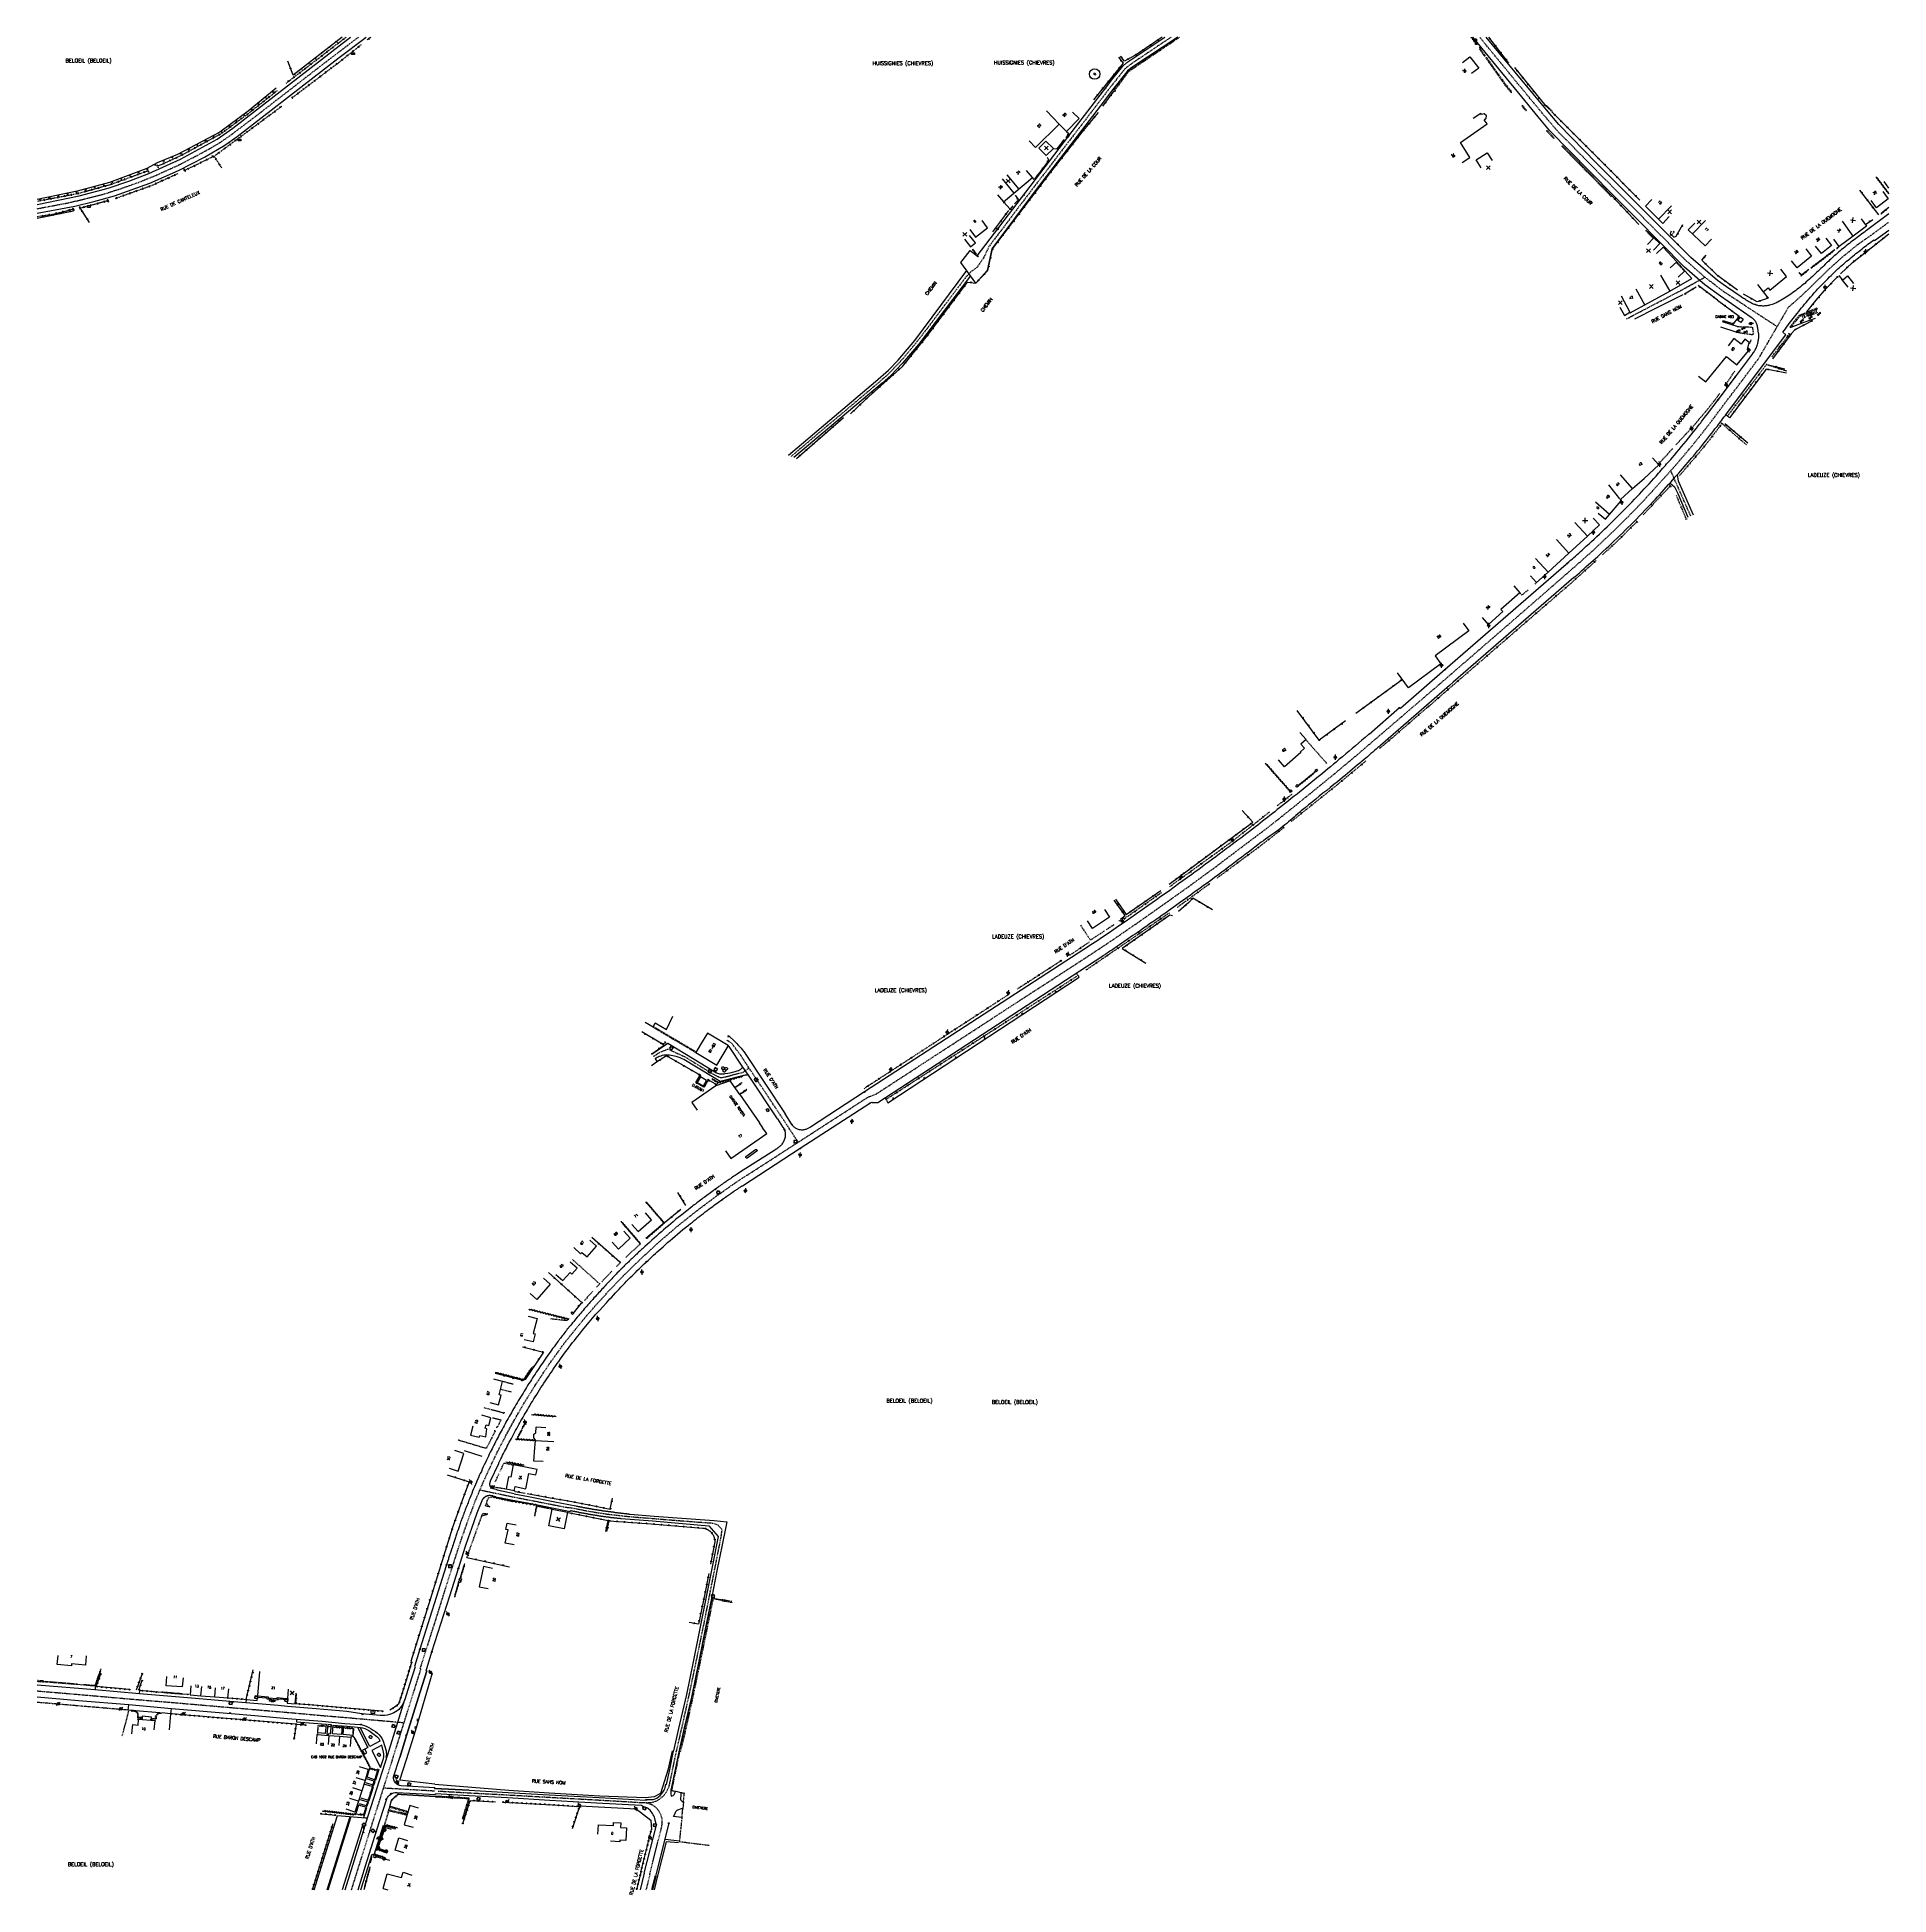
# Model space of a CAD drawing. Header units: millimetres. Extents: x 105000 to 106000, y 137997 to 139000.
import ezdxf
from ezdxf.enums import TextEntityAlignment as Align

# ---------------------------------------------------------------- set-up
doc = ezdxf.new("R2010")
doc.units = ezdxf.units.MM
doc.linetypes.add('DASHED', pattern=[0.75, 0.5, -0.25])
doc.layers.get('0').update_dxf_attribs({"linetype": 'CONTINUOUS'})
for name, color, linetype in [('W0001', 6, 'DASHED'), ('W0008', 7, 'CONTINUOUS'), ('W0100', 7, 'CONTINUOUS'), ('W0112', 1, 'DASHED'), ('W0211', 2, 'CONTINUOUS'), ('W0220', 5, 'DASHED'), ('W0300', 7, 'CONTINUOUS'), ('W0302', 3, 'CONTINUOUS'), ('W0310', 3, 'CONTINUOUS'), ('W0322', 7, 'CONTINUOUS'), ('W0330', 7, 'CONTINUOUS'), ('W0334', 7, 'CONTINUOUS'), ('W0400', 7, 'CONTINUOUS'), ('W0420', 7, 'CONTINUOUS'), ('W0471', 7, 'CONTINUOUS'), ('W0500', 5, 'DASHED'), ('W0980', 7, 'CONTINUOUS'), ('W0984', 7, 'CONTINUOUS'), ('W0989', 7, 'CONTINUOUS'), ('W0991', 7, 'CONTINUOUS'), ('W1102', 7, 'CONTINUOUS'), ('W1471', 7, 'CONTINUOUS'), ('W1474', 7, 'CONTINUOUS')]:
    doc.layers.add(name, color=color, linetype=linetype)
doc.styles.get("Standard").update_dxf_attribs({"font": 'romans.shx', "width": 0.85})

# ---------------------------------------------------------------- blocks, each defined once
blk = doc.blocks.new('T1471')
at = {"color": 0, "linetype": 'Continuous', "flags": 128}
blk.add_lwpolyline([(-0.75, -0.5), (-0.75, 0.5), (0.75, 0.5), (0.75, -0.5), (-0.75, -0.5)], dxfattribs=at)
blk = doc.blocks.new('t322o')
at = {"color": 0, "linetype": 'Continuous'}
for radius in [0.25, 0.15]:
    blk.add_circle((0, 0), radius, dxfattribs=at)
blk = doc.blocks.new('t220o')
at = {"color": 0, "linetype": 'Continuous'}
for p, q in [((-0.25, 0.25), (0.25, 0.25)), ((-0.25, -0.25), (0.25, -0.25))]:
    blk.add_line(p, q, dxfattribs=at)
blk = doc.blocks.new('t211o')
at = {"color": 0, "linetype": 'Continuous'}
for p, q in [((-0.3, 0.5), (-0.3, 0)), ((0, 1), (0, 0)), ((0.3, 0.5), (0.3, 0))]:
    blk.add_line(p, q, dxfattribs=at)
blk = doc.blocks.new('t310o')
at = {"color": 0, "linetype": 'Continuous'}
for centre, start, end in [((-0.5, 0.4), 216.8699, 323.1304), ((0.5, -0.4), 36.8699, 143.1303)]:
    blk.add_arc(centre, 0.625, start, end, dxfattribs=at)
blk = doc.blocks.new('T400')
for p, q in [((-0.15, 0.3), (0.15, 0.3)), ((-0.15, -0.25), (-0.15, 0.3)), ((-0.15, 0.15), (0.15, 0.15)), ((-0.15, 0), (0.15, 0)), ((0.15, 0.3), (0.15, -0.25)), ((-0.15, -0.15), (0.15, -0.15)), ((-0.15, -0.25), (-0.15, -0.3)), ((-0.15, -0.3), (0.15, -0.3)), ((0.15, -0.3), (0.15, -0.25))]:
    blk.add_line(p, q)
blk = doc.blocks.new('t112o')
at = {"color": 0, "linetype": 'Continuous'}
for p, q in [((-0.5, 0.5), (0.5, 0.5)), ((-0.5, -0.5), (-0.5, 0.5)), ((0.5, 0.5), (0.5, -0.5)), ((0.5, -0.5), (-0.5, -0.5))]:
    blk.add_line(p, q, dxfattribs=at)
blk = doc.blocks.new('T420')
for p, q in [((0.7, 0.7), (-0.8, 0.7)), ((-0.8, 0.7), (-0.8, -0.8)), ((0.7, 0.7), (0.7, -0.8)), ((0.7, -0.8), (-0.8, -0.8))]:
    blk.add_line(p, q)
blk.add_ellipse((0, 0), major_axis=(-0.53, 0.53), ratio=1, start_param=3.926991, end_param=10.210176)
blk = doc.blocks.new('T300')
for p, q in [((-0.8, 0.5), (-0.9, 0.3)), ((-0.9, 0.3), (-0.9, 0.2)), ((-0.9, 0.2), (-0.7, 0.1)), ((-0.7, 0.6), (-0.8, 0.5)), ((-0.8, -0.1), (-0.7, 0.1)), ((-0.6, 0.7), (-0.7, 0.6)), ((-0.7, 0.1), (-0.7, 0.1)), ((-0.5, 0.7), (-0.6, 0.7)), ((-0.3, 0.6), (-0.5, 0.7)), ((-0.3, 0.6), (-0.2, 0.7)), ((-0.2, 0.6), (-0.3, 0.6)), ((-0.2, 0.7), (-0.1, 0.8)), ((-0.1, 0.8), (0.1, 0.8)), ((0.1, 0.8), (0.2, 0.7)), ((0.2, 0.7), (0.3, 0.6)), ((0.3, 0.6), (0.4, 0.5)), ((0.5, 0.5), (0.3, 0.5)), ((0.4, 0.5), (0.4, 0.5)), ((0.6, 0.4), (0.5, 0.5)), ((0.6, 0.4), (0.7, 0.3)), ((0.7, 0.3), (0.7, 0.2)), ((0.7, 0.2), (0.7, 0.1)), ((0.7, 0.1), (0.7, -0.2)), ((-0.8, -0.2), (-0.8, -0.1)), ((-0.7, -0.3), (-0.8, -0.2)), ((-0.8, -0.2), (-0.8, -0.2)), ((-0.7, -0.4), (-0.7, -0.3)), ((-0.5, -0.5), (-0.7, -0.4)), ((-0.4, -0.5), (-0.5, -0.5)), ((-0.4, -0.5), (-0.3, -0.5)), ((-0.3, -0.5), (-0.3, -0.4)), ((-0.3, -0.6), (-0.3, -0.5)), ((-0.3, -0.5), (-0.3, -0.5)), ((-0.2, -0.7), (-0.3, -0.6)), ((-0.1, -0.8), (-0.2, -0.7)), ((0.1, -0.8), (-0.1, -0.8)), ((0.2, -0.7), (0.1, -0.8)), ((0.3, -0.5), (0.2, -0.5)), ((0.3, -0.6), (0.2, -0.7)), ((0.2, -0.7), (0.2, -0.7)), ((0.5, -0.4), (0.3, -0.5)), ((0.3, -0.5), (0.3, -0.6)), ((0.3, -0.5), (0.3, -0.5)), ((0.6, -0.3), (0.5, -0.4)), ((0.7, -0.2), (0.6, -0.3)), ((0.6, -0.3), (0.6, -0.3))]:
    blk.add_line(p, q)
blk = doc.blocks.new('T471')
for p, q in [((-0.333334, 0.333334), (-0.333334, -0.333334)), ((-0.333334, 0.333334), (0.333334, 0.333334)), ((-0.333334, 0), (0, 0)), ((0.500001, 0.500001), (1.000002, 1.000002)), ((-0.500001, -0.500001), (-1.000002, -1.000002)), ((-0.333334, -0.333334), (0.333334, -0.333334))]:
    blk.add_line(p, q)
blk.add_ellipse((0, 0), major_axis=(0.471405, 0.471405), ratio=1, start_param=5.4977871438, end_param=11.780972451)
blk = doc.blocks.new('t500o')
at = {"color": 0, "linetype": 'Continuous'}
for centre, start, end in [((-0.5, 0.625), 216.869898, 323.130102), ((0.5, -0.125), 36.869898, 143.130102), ((0.5, -0.625), 36.869898, 143.130102), ((-0.5, 0.125), 216.869898, 323.130102)]:
    blk.add_arc(centre, 0.625, start, end, dxfattribs=at)
blk = doc.blocks.new('t991o')
at = {"color": 0, "linetype": 'Continuous'}
for p, q in [((-1, 1), (1, -1)), ((-1, -1), (1, 1))]:
    blk.add_line(p, q, dxfattribs=at)
blk = doc.blocks.new('t330o')
at = {"color": 0, "linetype": 'Continuous'}
for p, q in [((0.25, -0.25), (-0.25, 0.25)), ((-0.25, -0.25), (0.25, 0.25)), ((-0.25, 0.25), (-0.25, -0.25)), ((0.25, 0.25), (-0.25, 0.25)), ((0.25, -0.25), (0.25, 0.25)), ((-0.25, -0.25), (0.25, -0.25)), ((-0.25, -0.25), (-0.25, -0.25))]:
    blk.add_line(p, q, dxfattribs=at)
blk = doc.blocks.new('T1474')
at = {"color": 0, "linetype": 'Continuous', "flags": 128}
for points in [[(-0.8, -0.5), (-0.8, 0.5)], [(-0.8, 0), (0.7, 0)], [(0.7, 0), (0.7, -0.5), (0.7, 0.5)]]:
    blk.add_lwpolyline(points, dxfattribs=at)

msp = doc.modelspace()

# ---------------------------------------------------------------- linework, layer by layer
at = {"layer": 'W0001'}
msp.add_line((105192.5, 138072.2), (105207.3, 138119.2), dxfattribs=at)
for points in [[(105000, 138907.4), (105016.9, 138910.6), (105025.9, 138912.7), (105036.3, 138915.4), (105045.1, 138918.2), (105054.7, 138921.6), (105063.5, 138925.1), (105076.1, 138930.8), (105087.5, 138936.7), (105093.7, 138940.1), (105099.2, 138943.4), (105104, 138946.7), (105117.9, 138957.2), (105154.6, 138985.6), (105173.5, 139000)], [(105612.4, 139000), (105598.8, 138990.9), (105591.2, 138985.8), (105588.5, 138983.8), (105587.3, 138982.7), (105585.6, 138980.6), (105579.2, 138972.5), (105571.5, 138962.4), (105564, 138952.6), (105552.7, 138937.9), (105544.6, 138927.2), (105538.6, 138919.5), (105533.5, 138912.7), (105529.5, 138907.5), (105524, 138900.1), (105519.2, 138893.8), (105514, 138887), (105511.2, 138881), (105507.5, 138875.7), (105504.1, 138873.2), (105501.8, 138870.8), (105490.4, 138855.7), (105483.1, 138846), (105477.5, 138838.6), (105472.8, 138832.7), (105467.7, 138826.6), (105460, 138818.4), (105453.1, 138812.4), (105447.8, 138807.9), (105439, 138800.5), (105425.3, 138789), (105413.7, 138779.2), (105407.2, 138773.7)], [(105910.7, 138862.7), (105900.3, 138870.7), (105889.9, 138879.9), (105872.7, 138897.2), (105849.6, 138920.4), (105830.2, 138940), (105820.2, 138950.3), (105811.1, 138961), (105793.7, 138982.1), (105779, 139000)], [(105206.9, 138119.4), (105214.6, 138143.6), (105221.8, 138166.5), (105225, 138176.5), (105227.5, 138184.3), (105229.6, 138190.6), (105233.7, 138202.1), (105236.9, 138210.5), (105241.7, 138221.8), (105244.8, 138228.4), (105248.5, 138236.2), (105253.2, 138245.2), (105257.8, 138253.7), (105262.9, 138262.5), (105269.2, 138272.6), (105276.6, 138283.8), (105284.7, 138295), (105294.7, 138307.4), (105302.5, 138316.4), (105309.3, 138323.8), (105316.5, 138331.3), (105325.5, 138340.1), (105336.6, 138350.3), (105346.1, 138358.4), (105356.5, 138366.7), (105367.1, 138374.6), (105377.8, 138382.1), (105418.6, 138408.4), (105448.8, 138427.9), (105453.1, 138429.5), (105536.7, 138483.9), (105554.8, 138495.6), (105570.3, 138505.7), (105581.3, 138513), (105593.8, 138521.6), (105611.1, 138533.8), (105623.3, 138542.5), (105636.8, 138552.4), (105650.3, 138562.6), (105664.8, 138573.5), (105676.9, 138583.1), (105688.7, 138592.7), (105699.2, 138601.2), (105712.6, 138612.4), (105757.3, 138650.7), (105803, 138690.3), (105831.9, 138715.5), (105840.1, 138722.8), (105849.9, 138732), (105860.9, 138742.9), (105868.9, 138751.3), (105876.6, 138759.7), (105885, 138769.1), (105892, 138777.3), (105899.5, 138786.6), (105905.7, 138794.7), (105914.2, 138806), (105921.1, 138815.1), (105929.8, 138826.7), (105945.8, 138854.2), (105952.6, 138860.2), (105958.4, 138865.8), (105966.5, 138873.7), (105973.8, 138880.4), (105983.5, 138888.3), (105990.3, 138893), (106000, 138900.2)], [(105858.3, 138847.8), (105862.1, 138849.9), (105887.4, 138863.1), (105900.7, 138870.4)], [(105939.7, 138843.7), (105910.7, 138862.7)], [(105893, 138741.5), (105882.2, 138766)], [(105411, 138403.5), (105401.8, 138417.5)], [(105239.2, 138215.8), (105256.8, 138212.1)], [(105169.8, 138000), (105179.6, 138031.3), (105181.8, 138038.2), (105185.2, 138048.9), (105192.5, 138072)], [(105214.6, 138053.2), (105187.1, 138054.8)], [(105330.8, 138008.1), (105328.8, 138000)]]:
    msp.add_lwpolyline(points, dxfattribs=at)
at = {"layer": 'W0001', "flags": 128}
for points in [[(105332.9, 138449.9), (105336.1, 138451.9), (105340.6, 138453.8), (105345, 138451.8), (105349.8, 138449.6), (105358.3, 138444.4), (105363.8, 138441.1), (105366.2, 138439.6), (105369.1, 138438.3), (105372.5, 138439), (105381.1, 138441.2), (105384.5, 138443.5)], [(105401.8, 138417.5), (105391.1, 138433.6), (105383, 138445.7), (105380.2, 138450), (105379.2, 138451.5), (105377.4, 138453.8), (105374.9, 138457.1), (105372.2, 138458.6)], [(105256.8, 138212.1), (105273.7, 138208.8), (105285.3, 138206.5), (105288.9, 138206.1), (105296.4, 138204.6), (105301.8, 138203.7), (105308.3, 138202.7), (105318, 138201.6), (105324.8, 138201), (105331.3, 138200.5), (105340.9, 138199.7), (105348.3, 138199.1), (105357.8, 138198.4), (105362.2, 138198.1), (105364.8, 138197.9), (105367.3, 138197.1), (105369.8, 138194.5), (105369.2, 138190.4), (105364, 138163.9), (105360.2, 138144.7), (105355.1, 138119.9), (105351.8, 138104.3), (105348.1, 138087.6), (105346.4, 138080.3), (105345.1, 138074.7)]]:
    msp.add_lwpolyline(points, dxfattribs=at)
at = {"layer": 'W0001'}
msp.add_lwpolyline([(105000, 138107.3), (105022.6, 138105.4), (105049.7, 138103), (105072.7, 138101.1), (105105.1, 138098.3), (105117.9, 138097.2), (105135.5, 138095.7), (105154.3, 138094), (105166.4, 138093), (105198.2, 138090.2, -0.108503)], format="xyb", dxfattribs=at)
at = {"layer": 'W0001', "flags": 128}
for points in [[(105345.1, 138074.7), (105341.3, 138056.5, -0.277524), (105332.1, 138047, -0.040221), (105326, 138046.9), (105302.2, 138048.3), (105277, 138049.7), (105254.1, 138051), (105233.4, 138052.1), (105216.3, 138053.1)], [(105330.8, 138008.1), (105337.3, 138034.1, 0.438577), (105328.9, 138046.8, 4.851501)]]:
    msp.add_lwpolyline(points, format="xyb", dxfattribs=at)
at = {"layer": 'W0008'}
for p, q in [((105205.8, 138103.3), (105210.4, 138118.1)), ((105199.6, 138083.8), (105205.8, 138103.3)), ((105233.3, 138053.7), (105214.6, 138054.7))]:
    msp.add_line(p, q, dxfattribs=at)
for points in [[(105000, 138909.7), (105022.7, 138914.4), (105038.4, 138918.5), (105049.5, 138922.2), (105060.3, 138926.4), (105077.4, 138934.2), (105097.3, 138945), (105105.6, 138950.9), (105164.8, 138996.6), (105169.3, 139000)], [(105000, 138904.9), (105020.3, 138908.7), (105030.7, 138911.2), (105041.8, 138914.4), (105060.8, 138921.2), (105076.4, 138928.1), (105090.4, 138935.2), (105101.3, 138941.7), (105108.1, 138946.4), (105162.4, 138988.5), (105177.6, 139000)], [(105616, 139000), (105591.2, 138983.6), (105588.9, 138981.9), (105587.7, 138980.4), (105581.4, 138972.5), (105579.6, 138970.1), (105574, 138962.8), (105559.9, 138944.3), (105539.5, 138917.7), (105515.5, 138885.7), (105513.1, 138874.1), (105506.9, 138867.2), (105498.9, 138878.4), (105503.9, 138884.9), (105507.7, 138882), (105536.3, 138919.4), (105557.2, 138946.7), (105571.1, 138964.8), (105577.1, 138972.7), (105580.2, 138976.7), (105586.4, 138984.4), (105588.5, 138986.3), (105609, 139000)], [(105909, 138860.2), (105900.6, 138866.3), (105889.6, 138875.9), (105876.7, 138888.9), (105863.5, 138902.3), (105851.4, 138914.4), (105838.5, 138927.4), (105817, 138949.4), (105810.7, 138956.9), (105800.2, 138969.8), (105795.2, 138975.9), (105776.2, 138999), (105775.4, 139000)], [(105912.4, 138865.2), (105907.5, 138868.6), (105893.1, 138881), (105882.9, 138891.2), (105866.7, 138907.3), (105856.9, 138917.2), (105842.1, 138931.9), (105821.7, 138952.9), (105815.1, 138960.7), (105807, 138970.4), (105789.4, 138991.7), (105782.6, 139000)], [(105829.9, 138708.3), (105830, 138708.4), (105830, 138708.4), (105830.1, 138708.5), (105830.1, 138708.5), (105830.1, 138708.5), (105830.2, 138708.6), (105830.2, 138708.6), (105830.3, 138708.7), (105830.3, 138708.7), (105830.4, 138708.7), (105830.4, 138708.7), (105831.6, 138709.8), (105832.9, 138710.9), (105834.1, 138712), (105835.4, 138713.1), (105836.6, 138714.2), (105837.8, 138715.3), (105839.1, 138716.4), (105840.3, 138717.5), (105841.5, 138718.6), (105842.8, 138719.7), (105844.3, 138721.1), (105845.8, 138722.5), (105847.3, 138723.9), (105848.7, 138725.2), (105850.2, 138726.6), (105851.7, 138728.1), (105853.2, 138729.5), (105854.6, 138730.9), (105856.1, 138732.3), (105857.6, 138733.8), (105859.1, 138735.3), (105860.6, 138736.8), (105862.2, 138738.4), (105863.7, 138739.9), (105865.2, 138741.5), (105866.8, 138743), (105868.3, 138744.6), (105869.8, 138746.2), (105871.3, 138747.8), (105872.8, 138749.4), (105873.9, 138750.6), (105875.1, 138751.9), (105876.3, 138753.2), (105877.5, 138754.5), (105878.7, 138755.9), (105879.8, 138757.1), (105881, 138758.5), (105882.2, 138759.8), (105883.3, 138761.1), (105884.5, 138762.4), (105885.5, 138763.5), (105886.5, 138764.7), (105887.5, 138765.8), (105888.5, 138767), (105889.5, 138768.1), (105890.5, 138769.3), (105891.5, 138770.4), (105892.5, 138771.6), (105893.5, 138772.8), (105894.5, 138773.9), (105895.6, 138775.3), (105896.7, 138776.7), (105897.9, 138778), (105899, 138779.4), (105900.1, 138780.8), (105901.2, 138782.1), (105902.3, 138783.5), (105903.4, 138784.9), (105904.4, 138786.3), (105905.5, 138787.7), (105905.5, 138787.7), (105906.1, 138788.5), (105906.8, 138789.3), (105907.4, 138790.1), (105908, 138790.9), (105908.6, 138791.7), (105909.2, 138792.5), (105909.8, 138793.3), (105910.4, 138794.1), (105911.1, 138795), (105911.7, 138795.8), (105911.7, 138795.8), (105911.7, 138795.8), (105911.7, 138795.8), (105911.7, 138795.9), (105911.7, 138795.9), (105911.8, 138795.9), (105911.8, 138795.9), (105911.8, 138795.9), (105911.8, 138795.9), (105911.8, 138796), (105944.4, 138839.4), (105942.8, 138840.7), (105943.5, 138841.6), (105944.1, 138842.6), (105944.8, 138843.5), (105945.5, 138844.4), (105946.2, 138845.4), (105946.9, 138846.3), (105947.6, 138847.2), (105948.3, 138848.1), (105949, 138849), (105949.8, 138850), (105949.8, 138850), (105950.5, 138850.9), (105951.3, 138851.9), (105952.1, 138852.9), (105952.9, 138853.9), (105953.7, 138854.8), (105954.5, 138855.8), (105955.3, 138856.8), (105956.1, 138857.7), (105956.9, 138858.7), (105957.7, 138859.6), (105957.7, 138859.6), (105958.7, 138860.8), (105959.7, 138861.9), (105960.7, 138863), (105961.7, 138864.1), (105962.7, 138865.2), (105963.8, 138866.3), (105964.8, 138867.4), (105965.9, 138868.5), (105967, 138869.6), (105968, 138870.6), (105968.8, 138871.4), (105969.5, 138872.1), (105970.3, 138872.8), (105971, 138873.5), (105971.8, 138874.2), (105972.5, 138874.9), (105973.3, 138875.6), (105974.1, 138876.3), (105974.8, 138877), (105975.6, 138877.6), (105976.4, 138878.4), (105977.2, 138879.1), (105978.1, 138879.7), (105978.9, 138880.4), (105979.7, 138881.1), (105980.6, 138881.8), (105981.4, 138882.5), (105982.2, 138883.2), (105983.1, 138883.8), (105983.9, 138884.5), (105984.7, 138885.1), (105985.5, 138885.7), (105986.3, 138886.4), (105987.1, 138887), (105987.9, 138887.6), (105988.7, 138888.2), (105989.5, 138888.8), (105990.3, 138889.4), (105991.2, 138890), (105992, 138890.6), (105992.3, 138890.2), (106000, 138895.9)], [(105988.7, 138896.2), (105988.6, 138896.2), (105988.6, 138896.2), (105988.6, 138896.2), (105988.5, 138896.1), (105988.5, 138896.1), (105988.5, 138896.1), (105988.5, 138896.1), (105988.4, 138896.1), (105988.4, 138896), (105988.4, 138896), (105987.6, 138895.4), (105986.8, 138894.8), (105986, 138894.2), (105985.2, 138893.6), (105984.4, 138893), (105983.6, 138892.4), (105982.8, 138891.8), (105982, 138891.2), (105981.2, 138890.6), (105980.4, 138890), (105979.5, 138889.3), (105978.7, 138888.6), (105977.8, 138888), (105977, 138887.3), (105976.2, 138886.6), (105975.3, 138885.9), (105974.5, 138885.3), (105973.7, 138884.6), (105972.8, 138883.9), (105972, 138883.2), (105971.5, 138882.7), (105970.9, 138882.2), (105970.3, 138881.7), (105969.7, 138881.2), (105969.2, 138880.7), (105968.6, 138880.1), (105968, 138879.6), (105967.5, 138879.1), (105966.9, 138878.6), (105966.4, 138878.1), (105965.6, 138877.4), (105964.8, 138876.6), (105964.1, 138875.9), (105963.3, 138875.2), (105962.5, 138874.4), (105961.8, 138873.7), (105961, 138873), (105960.2, 138872.2), (105959.5, 138871.5), (105958.7, 138870.8), (105957.9, 138870), (105957.1, 138869.3), (105956.3, 138868.6), (105955.4, 138867.9), (105954.6, 138867.1), (105953.8, 138866.4), (105952.9, 138865.7), (105952.1, 138865.1), (105951.2, 138864.4), (105950.3, 138863.7), (105949.5, 138863.1), (105948.7, 138862.5), (105947.9, 138861.9), (105947.1, 138861.3), (105946.2, 138860.7), (105945.4, 138860.2), (105944.5, 138859.6), (105943.7, 138859.1), (105942.8, 138858.6), (105941.9, 138858), (105941.3, 138857.7), (105940.7, 138857.4), (105940.1, 138857), (105939.5, 138856.7), (105938.9, 138856.4), (105938.2, 138856.2), (105937.6, 138855.9), (105937, 138855.7), (105936.3, 138855.5), (105935.6, 138855.3), (105935.1, 138855.2), (105934.6, 138855.1), (105934.1, 138855), (105933.5, 138854.9), (105933, 138854.9), (105932.5, 138854.8), (105931.9, 138854.8), (105931.4, 138854.9), (105930.9, 138854.9), (105930.4, 138855), (105929.8, 138855), (105929.3, 138855.1), (105928.8, 138855.3), (105928.3, 138855.4), (105927.8, 138855.6), (105927.4, 138855.7), (105926.9, 138855.9), (105926.4, 138856.1), (105925.9, 138856.4), (105925.5, 138856.6), (105925.5, 138856.6), (105924.9, 138856.9), (105924.4, 138857.1), (105923.9, 138857.4), (105923.4, 138857.7), (105922.9, 138858), (105922.5, 138858.4), (105922, 138858.7), (105921.5, 138859), (105921, 138859.3), (105920.5, 138859.6), (105920.5, 138859.7), (105920.5, 138859.7), (105920.4, 138859.7), (105920.4, 138859.7), (105920.4, 138859.8), (105920.3, 138859.8), (105920.3, 138859.8), (105920.3, 138859.8), (105920.2, 138859.9), (105920.2, 138859.9), (105912.4, 138865.2)], [(106000, 138904.6), (105988.7, 138896.2)], [(105405.8, 138774.4), (105452.7, 138814.1), (105459.7, 138820.2), (105465, 138825.7), (105473.9, 138836.2), (105502.1, 138874)], [(105504.1, 138871.1), (105475.9, 138834.1), (105467.4, 138824), (105461.1, 138817.3), (105456.4, 138813.2), (105408.6, 138773.1)], [(105862.9, 138848), (105874.2, 138853.7), (105888.9, 138861)], [(105901.5, 138796), (105907.8, 138804.3), (105917.1, 138816.7), (105926.3, 138828.9), (105926.3, 138829), (105926.4, 138829), (105926.4, 138829), (105926.4, 138829.1), (105926.4, 138829.1), (105926.5, 138829.1), (105926.5, 138829.2), (105926.5, 138829.2), (105926.5, 138829.2), (105926.6, 138829.3), (105926.6, 138829.3), (105926.9, 138829.7), (105927.2, 138830.2), (105927.5, 138830.6), (105927.8, 138831.1), (105928, 138831.6), (105928.3, 138832.1), (105928.5, 138832.6), (105928.7, 138833.1), (105928.9, 138833.6), (105929.1, 138834.2), (105929.1, 138834.2), (105929.2, 138834.7), (105929.3, 138835.1), (105929.4, 138835.6), (105929.5, 138836.1), (105929.6, 138836.6), (105929.6, 138837.1), (105929.7, 138837.6), (105929.7, 138838.1), (105929.7, 138838.6), (105929.7, 138839.1), (105929.7, 138839.4), (105929.7, 138839.8), (105929.6, 138840.2), (105929.6, 138840.5), (105929.5, 138840.9), (105929.5, 138841.2), (105929.4, 138841.6), (105929.4, 138842), (105929.3, 138842.3), (105929.2, 138842.7), (105929.2, 138843), (105929.1, 138843.4), (105929, 138843.7), (105929, 138844.1), (105928.9, 138844.4), (105928.8, 138844.8), (105928.7, 138845.1), (105928.5, 138845.4), (105928.4, 138845.8), (105928.3, 138846.1), (105928.3, 138846.1), (105928.1, 138846.3), (105927.9, 138846.6), (105927.8, 138846.8), (105927.6, 138847.1), (105927.4, 138847.3), (105927.2, 138847.5), (105926.9, 138847.7), (105926.7, 138847.9), (105926.5, 138848.1), (105926.2, 138848.3), (105926.2, 138848.3), (105926.2, 138848.4), (105926.1, 138848.4), (105926.1, 138848.4), (105926, 138848.5), (105926, 138848.5), (105925.9, 138848.5), (105925.9, 138848.6), (105925.8, 138848.6), (105925.8, 138848.6), (105925.7, 138848.7), (105925.7, 138848.7), (105909, 138860.2)], [(105719.3, 138623.8), (105735.8, 138638.1), (105736.2, 138637.8), (105760.4, 138658.8), (105825.8, 138715.5), (105825.8, 138715.5), (105825.8, 138715.6), (105825.9, 138715.6), (105825.9, 138715.7), (105826, 138715.7), (105826.1, 138715.8), (105826.1, 138715.8), (105826.2, 138715.9), (105826.2, 138715.9), (105826.3, 138715.9), (105826.3, 138716), (105827.2, 138716.8), (105828.1, 138717.6), (105829, 138718.3), (105829.9, 138719.1), (105830.8, 138719.9), (105831.7, 138720.7), (105832.6, 138721.5), (105833.5, 138722.3), (105834.4, 138723.1), (105835.2, 138723.9), (105835.2, 138723.9), (105836.6, 138725.2), (105838.1, 138726.5), (105839.5, 138727.8), (105840.9, 138729.1), (105842.3, 138730.4), (105843.7, 138731.7), (105845, 138733), (105846.4, 138734.4), (105847.8, 138735.7), (105849.2, 138737), (105849.2, 138737), (105850.6, 138738.3), (105851.9, 138739.7), (105853.3, 138741), (105854.6, 138742.4), (105856, 138743.7), (105857.3, 138745.1), (105858.6, 138746.4), (105860, 138747.8), (105861.3, 138749.2), (105862.6, 138750.6), (105863.9, 138751.9), (105865.3, 138753.3), (105866.6, 138754.7), (105867.9, 138756.1), (105869.2, 138757.5), (105870.5, 138758.9), (105871.8, 138760.3), (105873, 138761.7), (105874.3, 138763.1), (105875.6, 138764.6), (105875.6, 138764.6), (105876.3, 138765.4), (105877.1, 138766.2), (105877.8, 138767.1), (105878.5, 138767.9), (105879.3, 138768.7), (105880, 138769.6), (105880.7, 138770.4), (105881.4, 138771.2), (105882.2, 138772.1), (105882.9, 138772.9), (105884.2, 138774.4), (105885.5, 138775.9), (105886.7, 138777.4), (105888, 138779), (105889.3, 138780.5), (105890.6, 138782), (105891.8, 138783.6), (105893.1, 138785.1), (105894.3, 138786.7), (105895.5, 138788.2), (105895.5, 138788.2), (105896.1, 138789), (105896.7, 138789.7), (105897.2, 138790.4), (105897.8, 138791.1), (105898.4, 138791.9), (105898.9, 138792.6), (105899.5, 138793.4), (105900.1, 138794.1), (105900.6, 138794.8), (105901.2, 138795.6), (105901.2, 138795.6), (105901.3, 138795.6), (105901.3, 138795.7), (105901.3, 138795.7), (105901.4, 138795.8), (105901.4, 138795.8), (105901.4, 138795.9), (105901.5, 138795.9), (105901.5, 138795.9), (105901.5, 138796)], [(105881.8, 138759.4), (105884.2, 138757.3), (105886.1, 138753.6), (105891.5, 138740.9)], [(105894.5, 138742), (105886.4, 138760.3), (105885.9, 138763.9)], [(105829.9, 138708.3), (105764.7, 138651.8), (105762.7, 138650), (105725.5, 138617.7), (105725.5, 138617.7), (105725.4, 138617.6), (105725.4, 138617.6), (105725.3, 138617.5), (105725.3, 138617.5), (105725.2, 138617.5), (105725.2, 138617.4), (105725.2, 138617.4), (105725.1, 138617.3), (105725.1, 138617.3), (105725.1, 138617.3), (105724.1, 138616.5), (105723.2, 138615.7), (105722.2, 138614.9), (105721.3, 138614.1), (105720.3, 138613.3), (105719.4, 138612.4), (105718.4, 138611.6), (105717.5, 138610.8), (105716.6, 138610), (105715.6, 138609.2), (105714.3, 138608.1), (105712.9, 138607), (105711.6, 138605.9), (105710.3, 138604.8), (105708.9, 138603.6), (105707.6, 138602.5), (105706.3, 138601.4), (105704.9, 138600.3), (105703.6, 138599.2), (105702.2, 138598.1), (105700.3, 138596.5), (105698.3, 138595), (105696.4, 138593.4), (105694.4, 138591.9), (105692.4, 138590.3), (105690.5, 138588.7), (105688.5, 138587.1), (105686.6, 138585.6), (105684.7, 138584), (105682.7, 138582.4), (105682.7, 138582.4), (105681.8, 138581.5), (105680.8, 138580.7), (105679.8, 138579.8), (105678.8, 138579), (105677.8, 138578.1), (105676.8, 138577.3), (105675.8, 138576.4), (105674.8, 138575.6), (105673.8, 138574.8), (105672.8, 138573.9), (105671.6, 138573.1), (105670.5, 138572.2), (105669.3, 138571.3), (105668.1, 138570.4), (105667, 138569.6), (105665.8, 138568.8), (105664.6, 138567.9), (105663.4, 138567.1), (105662.3, 138566.2), (105661.1, 138565.4), (105659.3, 138564.1), (105657.6, 138562.8), (105655.8, 138561.4), (105654.1, 138560.1), (105652.3, 138558.8), (105650.6, 138557.4), (105648.8, 138556.1), (105647.1, 138554.8), (105645.3, 138553.4), (105643.6, 138552.1), (105643.6, 138552.1), (105641.6, 138550.6), (105639.7, 138549.2), (105637.7, 138547.7), (105635.8, 138546.3), (105633.8, 138544.8), (105631.8, 138543.4), (105629.9, 138542), (105627.9, 138540.5), (105625.9, 138539.1), (105623.9, 138537.7), (105622.6, 138536.7), (105621.3, 138535.8), (105620.1, 138534.9), (105618.8, 138533.9), (105617.4, 138533), (105616.2, 138532.1), (105614.8, 138531.1), (105613.5, 138530.2), (105612.2, 138529.3), (105610.9, 138528.4), (105610.9, 138528.4), (105609.3, 138527.2), (105607.6, 138526), (105605.9, 138524.8), (105604.2, 138523.6), (105602.5, 138522.5), (105600.8, 138521.3), (105599.2, 138520.1), (105597.5, 138519), (105595.8, 138517.8), (105594.1, 138516.6), (105592.9, 138515.8), (105591.7, 138515), (105590.5, 138514.2), (105589.3, 138513.4), (105588.1, 138512.6), (105586.9, 138511.7), (105585.7, 138510.9), (105584.6, 138510.1), (105583.4, 138509.3), (105582.2, 138508.5), (105582.2, 138508.5), (105581.6, 138508.1), (105580.9, 138507.6), (105580.3, 138507.2), (105579.7, 138506.8), (105579.1, 138506.4), (105578.4, 138505.9), (105577.8, 138505.5), (105577.2, 138505.1), (105576.6, 138504.7), (105575.9, 138504.3), (105575.9, 138504.3), (105575.9, 138504.3), (105575.9, 138504.2), (105575.8, 138504.2), (105575.8, 138504.2), (105575.8, 138504.2), (105575.8, 138504.2), (105575.7, 138504.1), (105575.7, 138504.1), (105575.7, 138504.1), (105575.6, 138504.1), (105575.6, 138504.1)], [(105719.3, 138623.8), (105719.2, 138623.8), (105719.2, 138623.7), (105719.2, 138623.7), (105719.1, 138623.7), (105719.1, 138623.6), (105719, 138623.6), (105719, 138623.6), (105719, 138623.5), (105718.9, 138623.5), (105718.9, 138623.5), (105718.9, 138623.5), (105717.2, 138622), (105715.4, 138620.5), (105713.7, 138619), (105712, 138617.5), (105710.2, 138616), (105708.5, 138614.6), (105706.7, 138613.1), (105705, 138611.6), (105703.2, 138610.2), (105701.5, 138608.7), (105701.5, 138608.7), (105700, 138607.5), (105698.5, 138606.2), (105697.1, 138605), (105695.6, 138603.8), (105694.1, 138602.5), (105692.6, 138601.3), (105691.1, 138600.1), (105689.6, 138598.9), (105688.1, 138597.6), (105686.6, 138596.4), (105685, 138595.2), (105683.5, 138593.9), (105681.9, 138592.7), (105680.4, 138591.4), (105678.8, 138590.2), (105677.2, 138589), (105675.7, 138587.7), (105674.1, 138586.5), (105672.5, 138585.2), (105671, 138584), (105669.7, 138583), (105668.4, 138581.9), (105667.1, 138580.9), (105665.7, 138579.9), (105664.4, 138578.8), (105663.1, 138577.8), (105661.8, 138576.8), (105660.5, 138575.7), (105659.2, 138574.7), (105657.9, 138573.7), (105656.3, 138572.5), (105654.7, 138571.3), (105653.2, 138570.1), (105651.6, 138568.9), (105650, 138567.7), (105648.4, 138566.5), (105646.9, 138565.4), (105645.3, 138564.2), (105643.7, 138563), (105642.1, 138561.8), (105640.3, 138560.4), (105638.4, 138559), (105636.6, 138557.6), (105634.7, 138556.3), (105632.8, 138554.9), (105631, 138553.5), (105629.1, 138552.1), (105627.3, 138550.7), (105625.4, 138549.4), (105623.5, 138548), (105621.2, 138546.3), (105618.8, 138544.6), (105616.4, 138542.9), (105614.1, 138541.1), (105611.7, 138539.4), (105609.3, 138537.7), (105606.9, 138536.1), (105604.5, 138534.4), (105602.2, 138532.7), (105599.8, 138531), (105596.7, 138528.9), (105593.7, 138526.7), (105590.6, 138524.6), (105587.6, 138522.5), (105584.5, 138520.4), (105581.5, 138518.3), (105578.4, 138516.2), (105575.3, 138514.2), (105572.2, 138512.1), (105569.1, 138510.1), (105569.1, 138510.1), (105569.1, 138510), (105569, 138510), (105569, 138510), (105569, 138510), (105568.9, 138509.9), (105568.9, 138509.9), (105568.9, 138509.9), (105568.8, 138509.9), (105568.8, 138509.9), (105446.8, 138430.6), (105417.6, 138411.7), (105417.6, 138411.7), (105417.6, 138411.6), (105417.5, 138411.6), (105417.5, 138411.6), (105417.4, 138411.6), (105417.4, 138411.6), (105417.4, 138411.5), (105417.3, 138411.5), (105417.3, 138411.5), (105417.2, 138411.4), (105417.2, 138411.4), (105416.9, 138411.2), (105416.6, 138411), (105416.2, 138410.9), (105415.8, 138410.7), (105415.5, 138410.5), (105415.1, 138410.4), (105414.7, 138410.3), (105414.3, 138410.1), (105413.9, 138410.1), (105413.5, 138410), (105413.1, 138410), (105412.7, 138410), (105412.3, 138410.1), (105411.9, 138410.1), (105411.5, 138410.2), (105411.1, 138410.4), (105410.7, 138410.5), (105410.3, 138410.7), (105409.9, 138410.9), (105409.6, 138411.1), (105409.3, 138411.3), (105409.1, 138411.4), (105408.9, 138411.6), (105408.7, 138411.8), (105408.5, 138412), (105408.3, 138412.2), (105408.1, 138412.4), (105408, 138412.6), (105407.8, 138412.8), (105407.6, 138413), (105407.6, 138413), (105407.6, 138413.1), (105407.6, 138413.1), (105407.6, 138413.1), (105407.5, 138413.2), (105407.5, 138413.2), (105407.5, 138413.3), (105407.5, 138413.3), (105407.4, 138413.3), (105407.4, 138413.4), (105407.4, 138413.4), (105403.9, 138418.8)], [(105249.3, 138230.1), (105249.3, 138230.1), (105249.3, 138230.1), (105249.3, 138230.1), (105249.3, 138230.2), (105249.3, 138230.2), (105249.4, 138230.3), (105249.4, 138230.3), (105249.4, 138230.4), (105249.4, 138230.4), (105249.4, 138230.4), (105249.4, 138230.5), (105249.4, 138230.5), (105249.9, 138231.5), (105250.4, 138232.5), (105250.9, 138233.5), (105251.4, 138234.5), (105251.9, 138235.5), (105252.4, 138236.5), (105252.9, 138237.5), (105253.4, 138238.4), (105253.9, 138239.4), (105254.4, 138240.4), (105254.4, 138240.4), (105255, 138241.5), (105255.6, 138242.6), (105256.1, 138243.6), (105256.7, 138244.7), (105257.3, 138245.8), (105257.8, 138246.8), (105258.4, 138247.9), (105259, 138248.9), (105259.6, 138250), (105260.2, 138251.1), (105260.7, 138252.1), (105261.3, 138253.1), (105261.9, 138254.1), (105262.4, 138255.1), (105263, 138256.1), (105263.6, 138257.1), (105264.2, 138258.1), (105264.8, 138259.1), (105265.4, 138260.1), (105266, 138261.1), (105266.7, 138262.4), (105267.5, 138263.6), (105268.2, 138264.9), (105269, 138266.1), (105269.8, 138267.3), (105270.6, 138268.5), (105271.3, 138269.8), (105272.1, 138271), (105272.9, 138272.2), (105273.7, 138273.4), (105273.7, 138273.4), (105274.5, 138274.6), (105275.3, 138275.8), (105276.1, 138277), (105276.9, 138278.2), (105277.7, 138279.4), (105278.5, 138280.6), (105279.3, 138281.7), (105280.1, 138282.9), (105280.9, 138284.1), (105281.7, 138285.2), (105282.7, 138286.5), (105283.6, 138287.8), (105284.5, 138289), (105285.4, 138290.3), (105286.4, 138291.6), (105287.3, 138292.8), (105288.3, 138294.1), (105289.2, 138295.3), (105290.2, 138296.5), (105291.1, 138297.8), (105291.1, 138297.8), (105292.9, 138299.9), (105294.6, 138302.1), (105296.4, 138304.2), (105298.2, 138306.4), (105300, 138308.5), (105301.8, 138310.6), (105303.7, 138312.7), (105305.5, 138314.7), (105307.4, 138316.8), (105309.3, 138318.9), (105309.3, 138318.9), (105310.3, 138319.9), (105311.3, 138321), (105312.3, 138322.1), (105313.3, 138323.1), (105314.3, 138324.2), (105315.3, 138325.3), (105316.3, 138326.3), (105317.3, 138327.4), (105318.3, 138328.4), (105319.4, 138329.5), (105319.4, 138329.5), (105320.3, 138330.4), (105321.3, 138331.4), (105322.2, 138332.3), (105323.1, 138333.2), (105324.1, 138334.2), (105325.1, 138335.1), (105326, 138336), (105327, 138336.9), (105327.9, 138337.9), (105328.9, 138338.8), (105328.9, 138338.8), (105329.9, 138339.7), (105330.9, 138340.6), (105331.9, 138341.6), (105332.9, 138342.5), (105333.9, 138343.5), (105334.9, 138344.4), (105336, 138345.3), (105337, 138346.2), (105338, 138347.1), (105339.1, 138348.1), (105340.4, 138349.3), (105341.8, 138350.4), (105343.2, 138351.6), (105344.5, 138352.8), (105345.9, 138353.9), (105347.3, 138355.1), (105348.7, 138356.3), (105350.1, 138357.4), (105351.5, 138358.5), (105352.9, 138359.7), (105353.9, 138360.4), (105354.9, 138361.2), (105355.9, 138362), (105356.8, 138362.8), (105357.8, 138363.6), (105358.8, 138364.3), (105359.8, 138365.1), (105360.8, 138365.9), (105361.8, 138366.6), (105362.8, 138367.4), (105363.5, 138367.9), (105364.3, 138368.4), (105365, 138369), (105365.7, 138369.5), (105366.4, 138370), (105367.2, 138370.6), (105367.9, 138371.1), (105368.6, 138371.6), (105369.3, 138372.1), (105370.1, 138372.6), (105370.1, 138372.6), (105370.7, 138373.1), (105371.2, 138373.5), (105371.8, 138373.9), (105372.4, 138374.3), (105373, 138374.7), (105373.6, 138375.1), (105374.2, 138375.5), (105374.8, 138375.9), (105375.4, 138376.4), (105376, 138376.8), (105376.4, 138377.1), (105376.8, 138377.4), (105377.3, 138377.6), (105377.7, 138377.9), (105378.2, 138378.2), (105378.6, 138378.5), (105379, 138378.8), (105379.5, 138379.1), (105379.9, 138379.4), (105380.4, 138379.7), (105380.4, 138379.7), (105380.5, 138379.7), (105380.5, 138379.8), (105380.6, 138379.8), (105380.6, 138379.8), (105380.7, 138379.9), (105380.7, 138379.9), (105380.8, 138379.9), (105380.8, 138380), (105380.9, 138380), (105412.1, 138400.2), (105449.7, 138424.5), (105450.8, 138425.1), (105450.9, 138424.9), (105454, 138425), (105502.1, 138456.3), (105575.6, 138504.1)], [(105384.2, 138439.6), (105381.1, 138444)], [(105399.8, 138416.2), (105402.6, 138411.8), (105402.6, 138411.8), (105402.6, 138411.8), (105402.6, 138411.7), (105402.6, 138411.7), (105402.7, 138411.7), (105402.7, 138411.6), (105402.7, 138411.6), (105402.7, 138411.6), (105402.8, 138411.6), (105402.8, 138411.5), (105402.8, 138411.4), (105402.9, 138411.3), (105403, 138411.2), (105403.1, 138411.1), (105403.1, 138411), (105403.2, 138410.8), (105403.3, 138410.7), (105403.3, 138410.6), (105403.4, 138410.5), (105403.5, 138410.4), (105403.7, 138409.9), (105403.8, 138409.4), (105403.9, 138408.9), (105404, 138408.4), (105404, 138407.8), (105404, 138407.3), (105404, 138406.8), (105403.9, 138406.3), (105403.8, 138405.7), (105403.6, 138405.2), (105403.6, 138405.2), (105403.5, 138404.7), (105403.3, 138404.3), (105403, 138403.8), (105402.8, 138403.4), (105402.5, 138402.9), (105402.2, 138402.5), (105401.9, 138402.1), (105401.6, 138401.8), (105401.2, 138401.4), (105400.9, 138401.1), (105400.9, 138401.1), (105400.7, 138400.9), (105400.5, 138400.8), (105400.3, 138400.6), (105400.2, 138400.5), (105400, 138400.4), (105399.8, 138400.2), (105399.6, 138400.1), (105399.4, 138400), (105399.2, 138399.8), (105399, 138399.7), (105399, 138399.7), (105399, 138399.7), (105399, 138399.7), (105398.9, 138399.7), (105398.9, 138399.6), (105398.9, 138399.6), (105398.9, 138399.6), (105398.9, 138399.6), (105398.8, 138399.6), (105398.8, 138399.6), (105398.8, 138399.6), (105398.3, 138399.2), (105379.3, 138387.1)], [(105388.6, 138398.6), (105383.4, 138394.9), (105383.4, 138394.9), (105383.3, 138394.9), (105383.2, 138394.9), (105383.1, 138394.9), (105383.1, 138394.9), (105383, 138394.9), (105382.9, 138395), (105382.8, 138395), (105382.8, 138395.1), (105382.7, 138395.1), (105382.7, 138395.2), (105382.7, 138395.3), (105382.6, 138395.4), (105382.6, 138395.5), (105382.7, 138395.6), (105382.7, 138395.6), (105382.7, 138395.7), (105382.8, 138395.8), (105388, 138399.5), (105388, 138399.5), (105388.1, 138399.5), (105388.2, 138399.5), (105388.3, 138399.5), (105388.3, 138399.5), (105388.4, 138399.5), (105388.5, 138399.5), (105388.6, 138399.4), (105388.6, 138399.3), (105388.7, 138399.3), (105388.7, 138399.2), (105388.7, 138399.1), (105388.8, 138399), (105388.8, 138398.9), (105388.7, 138398.9), (105388.7, 138398.8), (105388.7, 138398.7), (105388.6, 138398.6)], [(105379.3, 138387.1), (105379.2, 138387), (105379, 138386.9), (105378.9, 138386.8), (105378.8, 138386.8), (105378.8, 138386.7), (105378.1, 138386.3), (105377.5, 138385.9), (105376.9, 138385.5), (105376.2, 138385.1), (105375.6, 138384.7), (105375, 138384.3), (105374.4, 138383.8), (105373.8, 138383.4), (105373.1, 138383), (105372.5, 138382.6), (105371.9, 138382.1), (105371.3, 138381.7), (105370.7, 138381.3), (105370.1, 138380.9), (105369.4, 138380.4), (105368.8, 138380), (105368.2, 138379.6), (105367.6, 138379.1), (105367, 138378.7), (105366.4, 138378.2), (105366.4, 138378.2), (105365.7, 138377.7), (105365, 138377.2), (105364.3, 138376.7), (105363.6, 138376.2), (105362.9, 138375.7), (105362.3, 138375.2), (105361.6, 138374.7), (105360.9, 138374.2), (105360.2, 138373.7), (105359.5, 138373.2), (105358.9, 138372.7), (105358.2, 138372.2), (105357.5, 138371.7), (105356.8, 138371.2), (105356.2, 138370.7), (105355.5, 138370.1), (105354.8, 138369.6), (105354.1, 138369.1), (105353.5, 138368.6), (105352.8, 138368.1), (105351.5, 138367), (105350.1, 138366), (105348.8, 138364.9), (105347.5, 138363.8), (105346.2, 138362.8), (105344.8, 138361.7), (105343.5, 138360.6), (105342.2, 138359.5), (105340.9, 138358.4), (105339.6, 138357.3), (105338.3, 138356.2), (105337.1, 138355.1), (105335.8, 138354), (105334.5, 138352.8), (105333.2, 138351.7), (105331.9, 138350.6), (105330.7, 138349.4), (105329.4, 138348.3), (105328.2, 138347.2), (105326.9, 138346), (105326.4, 138345.5), (105325.9, 138345.1), (105325.4, 138344.6), (105324.8, 138344.1), (105324.3, 138343.6), (105323.8, 138343.1), (105323.3, 138342.7), (105322.8, 138342.2), (105322.3, 138341.7), (105321.8, 138341.2), (105321.3, 138340.8), (105320.8, 138340.3), (105320.3, 138339.8), (105319.8, 138339.3), (105319.3, 138338.8), (105318.8, 138338.3), (105318.2, 138337.8), (105317.7, 138337.4), (105317.2, 138336.9), (105316.8, 138336.4), (105316.6, 138336.2), (105316.5, 138336.1), (105316.3, 138335.9), (105316.2, 138335.8), (105316, 138335.7), (105315.9, 138335.5), (105315.8, 138335.4), (105315.6, 138335.2), (105315.5, 138335.1), (105315.3, 138335), (105315.2, 138334.8), (105315.1, 138334.7), (105314.9, 138334.5), (105314.8, 138334.4), (105314.6, 138334.2), (105314.5, 138334.1), (105314.3, 138334), (105314.2, 138333.8), (105314.1, 138333.7), (105313.9, 138333.5), (105313.3, 138332.9), (105312.7, 138332.3), (105312.1, 138331.7), (105311.5, 138331), (105310.9, 138330.4), (105310.3, 138329.8), (105309.7, 138329.1), (105309.1, 138328.5), (105308.5, 138327.9), (105307.9, 138327.3), (105307.3, 138326.6), (105306.7, 138326), (105306.1, 138325.3), (105305.6, 138324.7), (105305, 138324.1), (105304.4, 138323.4), (105303.8, 138322.8), (105303.2, 138322.1), (105302.6, 138321.5), (105302, 138320.9), (105301.4, 138320.1), (105300.7, 138319.4), (105300.1, 138318.6), (105299.4, 138317.9), (105298.7, 138317.2), (105298.1, 138316.4), (105297.4, 138315.7), (105296.8, 138315), (105296.1, 138314.2), (105295.5, 138313.5), (105294.8, 138312.7), (105294.2, 138312), (105293.6, 138311.2), (105292.9, 138310.5), (105292.3, 138309.7), (105291.6, 138309), (105291, 138308.2), (105290.4, 138307.5), (105289.8, 138306.7), (105289.1, 138306), (105288.7, 138305.4), (105288.2, 138304.8), (105287.7, 138304.2), (105287.2, 138303.6), (105286.8, 138303), (105286.3, 138302.5), (105285.8, 138301.9), (105285.3, 138301.3), (105284.9, 138300.7), (105284.4, 138300.1), (105284, 138299.5), (105283.5, 138298.9), (105283, 138298.3), (105282.6, 138297.7), (105282.1, 138297.1), (105281.7, 138296.5), (105281.2, 138295.9), (105280.8, 138295.3), (105280.3, 138294.7), (105279.9, 138294.1), (105279.9, 138294.1), (105279.2, 138293.1), (105278.4, 138292.2), (105277.7, 138291.2), (105277, 138290.2), (105276.3, 138289.2), (105275.6, 138288.2), (105274.9, 138287.3), (105274.3, 138286.3), (105273.6, 138285.3), (105272.9, 138284.3), (105272.2, 138283.3), (105271.5, 138282.3), (105270.9, 138281.3), (105270.2, 138280.3), (105269.5, 138279.3), (105268.9, 138278.3), (105268.2, 138277.3), (105267.6, 138276.3), (105266.9, 138275.2), (105266.3, 138274.2), (105265.6, 138273.2), (105264.9, 138272.2), (105264.3, 138271.1), (105263.7, 138270.1), (105263, 138269.1), (105262.4, 138268), (105261.7, 138267), (105261.1, 138265.9), (105260.5, 138264.9), (105259.8, 138263.8), (105259.2, 138262.8)], [(105259.2, 138262.8), (105258.6, 138261.7), (105258, 138260.7), (105257.3, 138259.6), (105256.7, 138258.6), (105256.1, 138257.5), (105255.5, 138256.4), (105254.9, 138255.4), (105254.3, 138254.3), (105253.7, 138253.2), (105253.7, 138253.2), (105253.2, 138252.3), (105252.7, 138251.4), (105252.2, 138250.4), (105251.6, 138249.5), (105251.1, 138248.5), (105250.6, 138247.6), (105250.1, 138246.6), (105249.6, 138245.7), (105249.1, 138244.7), (105248.6, 138243.7), (105248.1, 138242.8), (105247.6, 138241.8), (105247.1, 138240.9), (105246.6, 138239.9), (105246.1, 138238.9), (105245.7, 138238), (105245.2, 138237), (105244.7, 138236.1), (105244.2, 138235.1), (105243.7, 138234.1), (105243.2, 138232.9), (105242.6, 138231.8), (105242.1, 138230.6), (105241.5, 138229.4), (105240.9, 138228.2), (105240.4, 138227), (105239.9, 138225.8), (105239.3, 138224.6), (105238.8, 138223.5), (105238.3, 138222.3), (105237.7, 138221.1), (105237.2, 138219.9), (105236.7, 138218.7), (105236.2, 138217.5), (105235.7, 138216.3), (105235.2, 138215.1), (105234.7, 138213.9), (105234.2, 138212.6), (105233.7, 138211.4), (105233.2, 138210.2), (105232.9, 138209.6), (105232.7, 138208.9), (105232.4, 138208.3), (105232.2, 138207.6), (105231.9, 138206.9), (105231.7, 138206.3), (105231.4, 138205.6), (105231.2, 138205), (105230.9, 138204.3), (105230.7, 138203.7), (105230.4, 138203), (105230.2, 138202.4), (105229.9, 138201.7), (105229.7, 138201), (105229.4, 138200.4), (105229.2, 138199.7), (105229, 138199.1), (105228.7, 138198.4), (105228.5, 138197.7), (105228.3, 138197.1), (105228.3, 138197.1), (105228.1, 138196.5), (105227.9, 138195.9), (105227.7, 138195.4), (105227.5, 138194.8), (105227.3, 138194.2), (105227.1, 138193.6), (105226.9, 138193.1), (105226.7, 138192.5), (105226.5, 138191.9), (105226.3, 138191.4), (105226.1, 138190.8), (105225.9, 138190.2), (105225.8, 138189.6), (105225.6, 138189.1), (105225.4, 138188.5), (105225.2, 138187.9), (105225, 138187.4), (105224.8, 138186.8), (105224.6, 138186.2), (105224.4, 138185.6), (105224.3, 138185.1), (105224.1, 138184.6), (105223.9, 138184.1), (105223.8, 138183.6), (105223.6, 138183.1), (105223.4, 138182.6), (105223.3, 138182), (105223.1, 138181.5), (105222.9, 138181), (105222.7, 138180.5), (105222.6, 138180), (105222.4, 138179.5), (105222.2, 138179), (105222.1, 138178.5), (105221.9, 138177.9), (105221.7, 138177.4), (105221.6, 138176.9), (105221.4, 138176.4), (105221.2, 138175.9), (105221.1, 138175.4), (105221, 138175.2), (105221, 138175.1), (105220.9, 138175), (105220.9, 138174.9)], [(105240.4, 138233.9), (105230.8, 138236.9)], [(105257.6, 138213.7), (105248.4, 138215.6), (105248.4, 138215.9), (105246.6, 138216.3), (105246.6, 138216.3), (105246.6, 138216.3), (105246.6, 138216.3), (105246.6, 138216.3), (105246.5, 138216.3), (105246.5, 138216.3), (105246.5, 138216.3), (105246.5, 138216.4), (105246.4, 138216.4), (105246.4, 138216.4), (105246.3, 138216.4), (105246.1, 138216.5), (105245.9, 138216.5), (105245.8, 138216.6), (105245.6, 138216.7), (105245.5, 138216.8), (105245.4, 138216.9), (105245.2, 138217.1), (105245.1, 138217.2), (105245, 138217.4), (105244.9, 138217.5), (105244.8, 138217.7), (105244.7, 138217.8), (105244.7, 138218), (105244.6, 138218.2), (105244.5, 138218.4), (105244.5, 138218.5), (105244.5, 138218.7), (105244.5, 138218.9), (105244.5, 138219.1), (105244.5, 138219.2), (105244.5, 138219.4), (105244.5, 138219.5), (105244.6, 138219.7), (105244.6, 138219.8), (105244.6, 138219.9), (105244.7, 138220.1), (105244.7, 138220.2), (105244.8, 138220.4), (105244.8, 138220.5), (105244.8, 138220.5), (105244.8, 138220.5), (105244.9, 138220.6), (105244.9, 138220.6), (105244.9, 138220.6), (105244.9, 138220.6), (105244.9, 138220.6), (105244.9, 138220.7), (105244.9, 138220.7), (105244.9, 138220.7), (105244.9, 138220.7), (105249.3, 138230.1)], [(105210.1, 138118.2), (105213.2, 138128.4), (105222.8, 138158.6), (105227.5, 138173.4), (105231.3, 138185.4), (105231.3, 138185.4), (105233, 138190.2), (105234.7, 138195.2), (105234.7, 138195.2), (105237.7, 138203.4), (105240.4, 138210.1), (105240.4, 138210.1), (105240.4, 138210.1), (105240.4, 138210.1), (105240.4, 138210.2), (105240.4, 138210.2), (105240.5, 138210.3), (105240.5, 138210.3), (105240.5, 138210.3), (105240.5, 138210.4), (105240.5, 138210.4), (105240.5, 138210.4), (105240.5, 138210.4), (105240.6, 138210.6), (105240.8, 138210.9), (105240.9, 138211.1), (105241, 138211.3), (105241.2, 138211.4), (105241.4, 138211.6), (105241.5, 138211.8), (105241.7, 138211.9), (105241.9, 138212.1), (105242.1, 138212.2), (105242.3, 138212.4), (105242.6, 138212.5), (105242.8, 138212.6), (105243, 138212.6), (105243.2, 138212.7), (105243.5, 138212.8), (105243.7, 138212.8), (105244, 138212.8), (105244.2, 138212.9), (105244.5, 138212.9), (105244.6, 138212.9), (105244.8, 138212.9), (105244.9, 138212.8), (105245.1, 138212.8), (105245.2, 138212.8), (105245.4, 138212.8), (105245.5, 138212.8), (105245.7, 138212.7), (105245.8, 138212.7), (105246, 138212.7), (105246, 138212.7), (105246, 138212.7), (105246, 138212.7), (105246.1, 138212.6), (105246.1, 138212.6), (105246.1, 138212.6), (105246.1, 138212.6), (105246.2, 138212.6), (105246.2, 138212.6), (105246.2, 138212.6), (105246.2, 138212.6), (105247.7, 138212.3), (105247.6, 138212.1), (105256, 138210.4)], [(105220.9, 138174.9), (105206.7, 138129.9), (105203.8, 138120.5)], [(105166.3, 138000), (105176.4, 138032.3), (105178.6, 138039.3), (105182, 138050), (105189.3, 138073)], [(105327.9, 138008.9), (105325.7, 138000)], [(105333.7, 138007.5), (105331.8, 138000)]]:
    msp.add_lwpolyline(points, dxfattribs=at)
at = {"layer": 'W0008', "flags": 128}
for points in [[(105332.1, 138451.2), (105340.6, 138457), (105354.8, 138448.4)], [(105257.6, 138213.7), (105265.4, 138212.3), (105279.5, 138209.4), (105290.9, 138207.2), (105291.2, 138207.1), (105291.4, 138207.1), (105291.7, 138207), (105291.9, 138207), (105292.2, 138206.9), (105292.4, 138206.9), (105292.6, 138206.8), (105292.9, 138206.8), (105293.1, 138206.7), (105293.4, 138206.7), (105293.6, 138206.6), (105293.9, 138206.6), (105294.1, 138206.5), (105294.4, 138206.5), (105294.6, 138206.5), (105294.8, 138206.4), (105295.1, 138206.4), (105295.3, 138206.3), (105295.6, 138206.3), (105295.8, 138206.2), (105296.1, 138206.2), (105296.3, 138206.1), (105296.6, 138206.1), (105296.8, 138206), (105297, 138206), (105297.3, 138206), (105297.5, 138205.9), (105297.8, 138205.9), (105298, 138205.8), (105298.3, 138205.8), (105298.5, 138205.7), (105298.8, 138205.7), (105299, 138205.6), (105299.3, 138205.6), (105299.5, 138205.6), (105299.7, 138205.5), (105300, 138205.5), (105300.2, 138205.4), (105300.5, 138205.4), (105300.7, 138205.4), (105301, 138205.3), (105301.2, 138205.3), (105301.5, 138205.2), (105301.7, 138205.2), (105302, 138205.2), (105302.2, 138205.1), (105302.4, 138205.1), (105302.7, 138205), (105302.9, 138205), (105303.2, 138205), (105303.4, 138204.9), (105303.7, 138204.9), (105303.9, 138204.9), (105304.2, 138204.8), (105304.4, 138204.8), (105304.7, 138204.7), (105304.9, 138204.7), (105305.2, 138204.7), (105305.4, 138204.6), (105305.6, 138204.6), (105305.9, 138204.6), (105306.1, 138204.5), (105306.4, 138204.5), (105306.6, 138204.5), (105306.9, 138204.4), (105307.1, 138204.4), (105307.4, 138204.4), (105307.6, 138204.3), (105307.9, 138204.3), (105308.1, 138204.3), (105308.4, 138204.2), (105308.6, 138204.2), (105308.9, 138204.2), (105309.1, 138204.1), (105309.3, 138204.1), (105309.6, 138204.1), (105309.8, 138204), (105310.1, 138204), (105310.3, 138204), (105310.6, 138203.9), (105310.8, 138203.9), (105311.1, 138203.9), (105311.3, 138203.8), (105311.6, 138203.8), (105311.8, 138203.8), (105312.1, 138203.7), (105312.3, 138203.7), (105312.6, 138203.7), (105312.8, 138203.6), (105313.1, 138203.6), (105313.3, 138203.6), (105313.6, 138203.5), (105313.8, 138203.5), (105314.1, 138203.5), (105314.3, 138203.4), (105314.6, 138203.4), (105314.8, 138203.4), (105315.1, 138203.4), (105315.3, 138203.3), (105315.6, 138203.3), (105315.8, 138203.3), (105316.1, 138203.2), (105316.3, 138203.2), (105316.5, 138203.2), (105316.8, 138203.1), (105317, 138203.1), (105317.3, 138203.1), (105317.5, 138203.1), (105317.8, 138203), (105318, 138203), (105318.3, 138203), (105318.5, 138202.9), (105318.8, 138202.9), (105319, 138202.9), (105319.3, 138202.9), (105319.5, 138202.8), (105319.8, 138202.8), (105320, 138202.8), (105320.3, 138202.7), (105333.3, 138201.7), (105365.6, 138199.3), (105372.4, 138198.6), (105371.5, 138194.1), (105367.1, 138172.1), (105364.4, 138158.1), (105361.2, 138142.5), (105357.1, 138122.4), (105353.3, 138104), (105349.5, 138087.3), (105346.5, 138074.5)], [(105256, 138210.4), (105265.8, 138208.6), (105284.5, 138204.8), (105287.9, 138204.2), (105288, 138204.7), (105288.2, 138204.7), (105288.5, 138204.6), (105288.7, 138204.6), (105289, 138204.5), (105289.2, 138204.5), (105289.5, 138204.4), (105289.7, 138204.4), (105289.9, 138204.3), (105290.2, 138204.3), (105290.4, 138204.2), (105290.7, 138204.2), (105290.9, 138204.1), (105291.2, 138204.1), (105291.4, 138204), (105291.7, 138204), (105291.9, 138203.9), (105292.2, 138203.9), (105292.4, 138203.8), (105292.6, 138203.8), (105292.9, 138203.7), (105293.1, 138203.7), (105293.4, 138203.6), (105293.6, 138203.6), (105293.9, 138203.5), (105294.1, 138203.5), (105294.4, 138203.5), (105294.6, 138203.4), (105294.9, 138203.4), (105295.1, 138203.3), (105295.4, 138203.3), (105295.6, 138203.2), (105295.8, 138203.2), (105296.1, 138203.1), (105296.3, 138203.1), (105296.6, 138203), (105296.8, 138203), (105297.1, 138203), (105297.3, 138202.9), (105297.6, 138202.9), (105297.8, 138202.8), (105298.1, 138202.8), (105298.3, 138202.7), (105298.6, 138202.7), (105298.8, 138202.6), (105299.1, 138202.6), (105299.3, 138202.6), (105299.6, 138202.5), (105299.8, 138202.5), (105300.1, 138202.4), (105300.3, 138202.4), (105300.6, 138202.4), (105300.8, 138202.3), (105301, 138202.3), (105301.3, 138202.2), (105301.5, 138202.2), (105301.8, 138202.2), (105302, 138202.1), (105302.3, 138202.1), (105302.5, 138202), (105302.8, 138202), (105303, 138202), (105303.3, 138201.9), (105303.5, 138201.9), (105303.8, 138201.8), (105304, 138201.8), (105304.3, 138201.8), (105304.5, 138201.7), (105304.8, 138201.7), (105305, 138201.7), (105305.3, 138201.6), (105305.5, 138201.6), (105305.8, 138201.5), (105306, 138201.5), (105306.3, 138201.5), (105306.5, 138201.4), (105306.8, 138201.4), (105307, 138201.4), (105307.3, 138201.3), (105307.5, 138201.3), (105307.8, 138201.3), (105308, 138201.2), (105308.2, 138201.2), (105308.5, 138201.2), (105308.7, 138201.1), (105309, 138201.1), (105309.2, 138201.1), (105309.5, 138201.1), (105309.7, 138201), (105310, 138201), (105310.2, 138201), (105310.5, 138200.9), (105310.7, 138200.9), (105311, 138200.9), (105311.2, 138200.9), (105311.4, 138200.8), (105311.7, 138200.8), (105311.9, 138200.8), (105312.2, 138200.7), (105312.4, 138200.7), (105312.7, 138200.7), (105312.9, 138200.7), (105313.2, 138200.6), (105313.4, 138200.6), (105313.7, 138200.6), (105313.9, 138200.6), (105314.2, 138200.5), (105314.4, 138200.5), (105314.7, 138200.5), (105314.9, 138200.5), (105315.1, 138200.4), (105315.4, 138200.4), (105332.4, 138199.1), (105362.8, 138196.5), (105367.8, 138190.6), (105364.6, 138174.2), (105358.3, 138142.8), (105354.2, 138123), (105350.6, 138105.4), (105346.4, 138087.1), (105343.6, 138075)], [(105210.4, 138118.1), (105205.8, 138103.3), (105199.6, 138083.8), (105195.8, 138071.4)]]:
    msp.add_lwpolyline(points, dxfattribs=at)
for points in [[(105354.8, 138448.4), (105366.8, 138441, 0.070454), (105369.2, 138440.4, 0.071044), (105371.6, 138440.6, 0.045034), (105376.9, 138441.6, 0.021371), (105379.3, 138442.5, 0.101632), (105380.4, 138443.2, 0.040413), (105380.8, 138443.6), (105381.1, 138444), (105373.7, 138455.2), (105373.3, 138455.6)], [(105373.5, 138460.9), (105376.7, 138457.9, -0.026801), (105381.2, 138452.9, -0.005194), (105382, 138451.9), (105403.9, 138418.8)], [(105399.8, 138416.2), (105384.2, 138439.6, 0.041851), (105383.1, 138439.6, 0.024732), (105382.4, 138439.6), (105368.9, 138436.3), (105366.5, 138437.7), (105356, 138444), (105349.3, 138448.1, 0.047393), (105345.1, 138449.7, 0.039061), (105341.4, 138450.5, 0.046792), (105339.4, 138450.5, 0.083311), (105335.9, 138449.7, 0.023974), (105333.8, 138448.6)], [(105204.1, 138120.3), (105201.1, 138110.7), (105198.5, 138102.6, -0.103162), (105196, 138098.1, -0.09782), (105192.6, 138095.5, -0.089239), (105187.8, 138094.1, -0.051366), (105185.2, 138094.1), (105175.3, 138094.9), (105167.3, 138096.2), (105150.6, 138097.6), (105135.2, 138098.9), (105130.2, 138099.4), (105106.2, 138101.4), (105083.3, 138103.3), (105055.2, 138105.7), (105031.2, 138107.8), (105000, 138110.4, 0.007854)], [(105000, 138104.1), (105022.3, 138102.2), (105049.5, 138099.9), (105072.5, 138097.9), (105104.8, 138095.1), (105117.6, 138094), (105135.2, 138092.5), (105154, 138090.9), (105166.1, 138089.8), (105174.3, 138089.1, -0.108503), (105179.2, 138087.6, -0.037562), (105183.8, 138084.5, -0.151702), (105186.8, 138080.1), (105188.4, 138074.9, -0.151017), (105188.3, 138071.4, -14.017825)], [(105214.7, 138055), (105214.6, 138054.7), (105233.3, 138053.7), (105254.4, 138052.5), (105276.5, 138051.2), (105303.5, 138049.7), (105328.7, 138048.3), (105328.8, 138048.6), (105331.6, 138048.6, 0.177788), (105335.5, 138050.1, 0.085946), (105338.6, 138053.7, 0.118908), (105339.5, 138056.9), (105339.8, 138056.8), (105341.7, 138064.9), (105343.6, 138075)], [(105346.5, 138074.5), (105342.4, 138054.5, 0.09352), (105342.3, 138052), (105342.4, 138050.5), (105343.4, 138050.9, 0.226671), (105344.4, 138052.1), (105344.8, 138053.1)], [(105347.7, 138052.5), (105347.6, 138050.8), (105347.4, 138049.1, 0.209751), (105347.6, 138048.4), (105348.2, 138047.7, 0.299172), (105349, 138047.5, 1.328929)], [(105327.9, 138008.9), (105334.4, 138034.8), (105333.8, 138037.6, 0.081648), (105332.7, 138040.5, 0.054171), (105331, 138042.9, 0.100188), (105329.1, 138044.2, 0.013832), (105326.3, 138045.4), (105302.1, 138046.8), (105276.9, 138048.2), (105254, 138049.5), (105233.3, 138050.6), (105215.1, 138051.7), (105215.1, 138051.3)], [(105348.2, 138038.9), (105343.7, 138039.5), (105344.4, 138040.7), (105344.7, 138041.7, -0.182997), (105346, 138043.2), (105348, 138043.9, -0.223524), (105348.6, 138043.8, 5.527178)]]:
    msp.add_lwpolyline(points, format="xyb", dxfattribs=at)
at = {"layer": 'W0008'}
for points in [[(105214.7, 138055), (105196.5, 138056.1, -0.41591), (105192.5, 138061), (105195.8, 138071.4)], [(105173.3, 138000), (105177.4, 138012.8), (105183.5, 138032.3), (105188.8, 138049.1, -0.290149), (105194.2, 138052.5), (105215.1, 138051.3)]]:
    msp.add_lwpolyline(points, format="xyb", dxfattribs=at)
at = {"layer": 'W0100'}
for p, q in [((105189.3, 138073), (105198.5, 138102.6)), ((105195.8, 138071.4), (105199.6, 138083.8)), ((105178.8, 138064.9), (105174, 138066.3)), ((105214.6, 138054.7), (105214.7, 138055)), ((105171.6, 138041.9), (105166.9, 138043.4)), ((105215.1, 138051.3), (105215.1, 138051.7)), ((105186.9, 138000.7), (105189.1, 138008.6)), ((105189.1, 138008.6), (105196.8, 138006.6)), ((105196.8, 138006.6), (105197.6, 138009.4)), ((105197.6, 138009.4), (105202.4, 138007.9)), ((105186.9, 138000.7), (105189.4, 138000))]:
    msp.add_line(p, q, dxfattribs=at)
for points in [[(105769.8, 138986.4), (105773.8, 138989.4), (105778.5, 138983.3), (105774.6, 138980.3)], [(105535.7, 138944), (105539.2, 138940.5), (105552, 138953), (105555.9, 138949.1), (105562.7, 138956), (105559.1, 138959.5)], [(105769.5, 138932.4), (105773.7, 138935.1), (105768.6, 138943.1), (105783, 138953.2), (105781.5, 138955.3), (105782.5, 138956.2), (105782.8, 138957.6), (105781.4, 138958.6), (105780, 138958.2), (105779.6, 138958.8), (105775.5, 138956)], [(105540.9, 138940.1), (105544.8, 138943.8), (105548.8, 138939.9), (105544.9, 138936.1), (105540.9, 138940.1)], [(105779.8, 138929.5), (105777.1, 138933.7), (105783, 138937.5), (105785.7, 138933.4)], [(105518.6, 138914.9), (105521.9, 138911.1), (105537.6, 138924.3), (105534.3, 138928.1)], [(105996.7, 138916.7), (105999.7, 138912.7), (105993.4, 138907.9), (105990.4, 138911.9)], [(106000, 138918.5), (105997.4, 138922.1)], [(105872, 138912.4), (105868.5, 138908.8), (105877.9, 138899.5), (105881.4, 138903.1)], [(105503.7, 138896.1), (105506.8, 138892.1), (105513.3, 138897.1), (105510.3, 138901.1)], [(105895.2, 138899.6), (105891.7, 138896), (105900.8, 138887.3), (105904.3, 138890.9)], [(105985, 138902), (105988, 138898), (105980.8, 138892.6), (105973.1, 138887), (105970.2, 138891)], [(105500.9, 138890.9), (105504, 138886.9), (105506.7, 138889), (105503.6, 138893)], [(105872.9, 138885), (105876.3, 138888.6), (105873, 138891.7), (105869.6, 138888.1)], [(105881.9, 138875.4), (105885.5, 138878.8), (105878.2, 138886.7), (105874.6, 138883.3)], [(105955.2, 138885.7), (105958.3, 138881.8), (105950.5, 138875.4), (105947.4, 138879.3)], [(105965.9, 138891.5), (105969, 138887.6), (105963.6, 138883.2), (105960.4, 138887.1)], [(105854.7, 138854.2), (105857.2, 138849.8), (105860.2, 138851.5), (105860.3, 138851.2), (105881.7, 138862.8), (105893.6, 138869.7), (105889.9, 138873.9), (105886.2, 138870.5)], [(105929.1, 138866.4), (105932.2, 138862.5), (105934.8, 138864.6), (105935.7, 138863.5), (105944.8, 138870.8), (105941.7, 138874.7)], [(105978.1, 138865), (105975, 138868.9), (105977.7, 138871.1), (105980.9, 138867.1)], [(105918.5, 138847.1), (105919.8, 138848.9), (105921.3, 138847.8), (105920, 138846), (105918.5, 138847.1)], [(105897.2, 138817), (105901.1, 138813.9), (105912.4, 138827.7), (105917.9, 138823.1), (105924.3, 138830.9), (105923.7, 138831.4), (105924.6, 138835.1), (105922.3, 138836.9), (105920.2, 138834.2), (105916.3, 138837.3), (105913.2, 138833.4)], [(105843.1, 138743.1), (105846.9, 138739.9), (105855.5, 138749.7), (105854.9, 138750.4), (105855, 138750.5), (105861.6, 138756.3), (105867.9, 138761.8), (105875.7, 138769.2), (105872.4, 138772.9)], [(105806.4, 138709.3), (105809.8, 138705.6), (105816, 138711.2), (105827.2, 138721.5), (105837.2, 138730.6), (105843.8, 138736.7), (105840.4, 138740.4)], [(105797.4, 138703.9), (105800.7, 138700.1), (105790.5, 138691.1), (105791.6, 138689.9), (105783.8, 138683), (105780.5, 138686.8)], [(105770.2, 138683.6), (105773.1, 138679.5), (105754.9, 138666.1), (105758.1, 138661.7), (105740.5, 138648.8), (105734.6, 138656.9)], [(105681.9, 138624.7), (105685.3, 138620.9), (105682.4, 138618.4), (105684.4, 138616.2), (105682, 138614.1), (105682.4, 138613.8), (105673.7, 138606.1), (105670.4, 138609.9)], [(105576.4, 138529.1), (105579.2, 138524.9), (105569.9, 138518.8), (105567.2, 138523)], [(105371.8, 138398.8), (105374.7, 138394.7), (105394, 138408.2), (105391.8, 138411.3)], [(105321.2, 138359.1), (105324.5, 138355.3), (105331.7, 138361.6), (105328.5, 138365.4)], [(105310.5, 138349.5), (105313.9, 138345.8), (105320.3, 138351.7), (105316.9, 138355.4)], [(105289.8, 138346.6), (105293.5, 138343.3), (105294.2, 138344), (105297, 138341.6), (105302.1, 138347.3), (105298.4, 138350.6)], [(105280.2, 138332.1), (105283.9, 138328.8), (105287.8, 138333.1), (105288.7, 138332.3), (105291.6, 138335.5), (105287.8, 138338.8)], [(105273.4, 138330.1), (105277.1, 138326.8), (105269.9, 138318.6), (105266.2, 138321.9)], [(105265.1, 138309.6), (105270, 138308.4), (105267.9, 138300.3), (105269, 138300.1), (105267.9, 138295.7), (105263.1, 138296.9)], [(105244.4, 138263), (105249.2, 138261.7), (105250.6, 138266.9), (105249.6, 138267.1), (105251.4, 138274.3), (105246.6, 138275.6)], [(105235.3, 138250.2), (105234.1, 138245.4), (105238.8, 138244.2), (105239, 138245.2), (105242.3, 138244.4), (105242.9, 138248.8), (105242, 138249.1), (105242.5, 138251), (105243.9, 138250.6), (105245, 138254.8), (105240.2, 138256.1)], [(105273.3, 138231.1), (105268.3, 138231.4), (105268.8, 138238.5), (105269.1, 138242.5), (105269.1, 138242.8), (105269, 138242.8), (105269, 138243.1), (105268.9, 138243.1), (105268.2, 138244), (105268.3, 138245.9), (105269.3, 138246.7), (105269.5, 138249.7), (105269.7, 138249.7), (105269.7, 138249.9), (105274.7, 138249.5)], [(105222.6, 138227.5), (105227.3, 138226), (105230.4, 138235.5), (105225.6, 138237)], [(105262, 138228.4), (105257.1, 138229.3), (105255.9, 138222.7), (105254.6, 138222.9), (105253.3, 138216.4), (105253.3, 138216.4)], [(105257.7, 138186.1), (105252.8, 138187.1), (105254.3, 138194.3), (105253.1, 138194.5), (105253.8, 138197.9), (105258.7, 138196.9)], [(105246, 138173.3), (105241.1, 138174.4), (105238.7, 138163.5), (105243.6, 138162.5)], [(105026.5, 138126.2), (105026.1, 138121.2), (105018.6, 138121.9), (105018.5, 138120.9), (105010.9, 138121.5), (105011.3, 138126.5)], [(105078.8, 138114.4), (105078.4, 138109.5), (105069.7, 138110.1), (105070.1, 138115.1)], [(105120.1, 138117.7), (105119, 138104.6), (105124.8, 138104.1), (105124.7, 138103.6), (105129.6, 138103.2), (105129.6, 138103.7), (105132.8, 138103.4), (105135.3, 138103.2), (105135.1, 138100.7), (105139.4, 138100.3), (105139.8, 138106.1)], [(105083, 138110.1), (105082.6, 138105.1), (105088.4, 138104.7), (105095.9, 138104.1), (105103, 138103.5), (105103.5, 138108.4)], [(105051.2, 138084.1), (105051.6, 138089.1), (105054.5, 138088.8), (105054.8, 138092.1), (105063.5, 138091.3), (105063.1, 138086.3)], [(105150.9, 138078.8), (105151.3, 138083.8), (105157.5, 138083.3), (105163.3, 138082.8), (105169.4, 138082.3), (105169, 138077.3)], [(105178.8, 138064.9), (105177.1, 138059), (105175.3, 138053.4), (105173.5, 138047.8), (105171.6, 138041.9)], [(105206, 138044.1), (105201.3, 138045.5), (105198.2, 138035.1), (105203, 138033.7)], [(105302.8, 138030), (105303.1, 138035), (105311.2, 138034.6), (105311.3, 138036.3), (105315.2, 138036.1), (105315, 138033.5), (105318.3, 138033.4), (105317.9, 138026.5), (105314.6, 138026.7), (105314.6, 138025.9), (105309.6, 138026.2)], [(105198.1, 138019.9), (105193.3, 138021.4), (105195.4, 138028), (105200.1, 138026.5)]]:
    msp.add_lwpolyline(points, dxfattribs=at)
at = {"layer": 'W0100', "flags": 128}
for points in [[(105332.6, 138465.6), (105328.3, 138468.1)], [(105332.6, 138465.6), (105333.7, 138468), (105339.9, 138464.3), (105343.3, 138471.5)], [(105362, 138462.4), (105358.3, 138456.2), (105355.7, 138451.9)], [(105355.7, 138451.9), (105367.1, 138445.1)], [(105391.9, 138411.3), (105390.4, 138413.4), (105390.1, 138413.9), (105390.3, 138414), (105379.6, 138429.2), (105379.5, 138429.2), (105379.5, 138429.2), (105374.3, 138436.6), (105366.5, 138433.9), (105353.6, 138424.9), (105356.4, 138420.8)], [(105253.3, 138216.4), (105257.7, 138215.5), (105258.1, 138217.6), (105264, 138216.4), (105265.6, 138224.7), (105269.4, 138224), (105270, 138226.9), (105262, 138228.4)]]:
    msp.add_lwpolyline(points, dxfattribs=at)
msp.add_lwpolyline([(105367.1, 138445.1), (105370, 138449.9), (105373.2, 138455.3, 0.214905), (105373.3, 138455.6, 0.158073), (105373.1, 138455.7), (105362, 138462.4)], format="xyb", dxfattribs=at)
for points in [[(105361.5, 138436.8), (105358.2, 138438.7), (105356.5, 138435.8), (105359.9, 138433.9)], [(105278.2, 138205.5), (105286.5, 138203.8), (105284.6, 138194.8), (105276.4, 138196.4)]]:
    msp.add_lwpolyline(points, close=True, dxfattribs=at)
at = {"layer": 'W0100'}
msp.add_lwpolyline([(105178, 138073.9), (105177, 138075.9), (105175.6, 138075.2), (105176.7, 138073.2)], close=True, dxfattribs=at)
at = {"layer": 'W0112'}
for p, q in [((105774.7, 138999.4), (105774.2, 139000)), ((105775, 138999.7), (105774.7, 138999.4)), ((105775, 138999.7), (105774.8, 139000)), ((105779.3, 138993.7), (105779, 138993.5)), ((105781.7, 138989.7), (105782, 138989.9)), ((105782.3, 138988.8), (105782.7, 138989.1)), ((105582.4, 138970.9), (105582.1, 138970.7)), ((105796, 138970.1), (105796.4, 138970.3)), ((105802.2, 138963.1), (105801.8, 138962.9)), ((105803.9, 138960.3), (105804.3, 138960.5)), ((105815.2, 138963.1), (105814.9, 138962.8)), ((105818.2, 138960.1), (105817.9, 138959.8)), ((105815.2, 138949.4), (105815.5, 138949.6)), ((105819.1, 138945.3), (105819.3, 138945.5)), ((105823.4, 138941.1), (105823.7, 138941.4)), ((105850.1, 138914), (105850.4, 138914.3)), ((105868.8, 138895.5), (105869.1, 138895.8)), ((105872.7, 138891.5), (105873, 138891.7)), ((105885.5, 138878.8), (105885.2, 138878.5)), ((105889.6, 138873.6), (105889.9, 138873.9)), ((105189.7, 138041.7), (105189.9, 138041.6))]:
    msp.add_line(p, q, dxfattribs=at)
for points in [[(105582.1, 138970.7), (105581.6, 138971.7), (105584.1, 138974.7), (105588.9, 138981.3), (105589.7, 138982.1), (105616.3, 139000)], [(105582.4, 138970.9), (105582.1, 138971.6), (105584.4, 138974.5), (105589.2, 138981.1), (105590, 138981.8), (105617, 139000)], [(105779, 138993.5), (105781.7, 138989.7)], [(105779.3, 138993.7), (105782, 138989.9)], [(105782.3, 138988.8), (105785.2, 138984.8), (105792.7, 138974.1), (105796, 138970.1)], [(105782.7, 138989.1), (105785.5, 138985), (105793.1, 138974.4), (105796.4, 138970.3)], [(105801.8, 138962.9), (105803.9, 138960.3)], [(105802.2, 138963.1), (105804.3, 138960.5)], [(105817.9, 138959.8), (105814.9, 138962.8)], [(105818.2, 138960.1), (105815.2, 138963.1)], [(105819.1, 138945.3), (105815.2, 138949.4)], [(105819.3, 138945.5), (105815.5, 138949.6)], [(105850.1, 138914), (105839.4, 138924.9), (105823.4, 138941.1)], [(105850.4, 138914.3), (105839.7, 138925.2), (105823.7, 138941.4)], [(105059.4, 138928.4), (105059.7, 138928.6), (105060.3, 138927.2), (105060, 138927.1), (105060, 138927.1), (105060, 138927.1), (105060, 138927.1), (105060, 138927.1), (105060, 138927.1), (105060, 138927.1), (105060, 138927.1), (105060, 138927.1), (105060, 138927.1), (105060, 138927.1), (105060, 138927.1), (105060, 138927.1), (105060, 138927.1), (105060, 138927.1), (105060, 138927.1), (105060, 138927.1), (105060, 138927.1), (105060, 138927.1), (105060, 138927.1), (105060, 138927.1), (105060, 138927.1), (105060, 138927.1), (105060, 138927.1), (105060, 138927.1), (105060, 138927.1), (105060, 138927.1), (105060, 138927.1), (105060, 138927.1), (105060, 138927.1), (105060, 138927.1), (105060, 138927.1), (105060, 138927.1), (105060, 138927.1), (105060, 138927.1), (105060, 138927.1), (105060, 138927.1), (105060, 138927.1), (105060, 138927.1), (105060, 138927.1), (105060, 138927.1), (105060, 138927.1), (105060, 138927.1), (105060, 138927.1), (105060, 138927.1), (105060, 138927.1), (105060, 138927.1), (105060, 138927.1), (105060, 138927.1), (105060, 138927.1), (105060, 138927.1), (105060, 138927.1), (105060, 138927.1), (105060, 138927.1), (105060, 138927.1), (105060, 138927.1), (105060, 138927.1), (105060, 138927.1), (105060, 138927.1), (105060, 138927.1), (105060, 138927.1), (105060, 138927.1), (105060, 138927.1), (105060, 138927.1), (105060, 138927.1), (105060, 138927.1), (105060, 138927.1), (105060, 138927.1), (105060, 138927.1), (105060, 138927.1), (105060, 138927.1), (105060, 138927.1), (105060, 138927.1), (105060, 138927.1), (105060, 138927.1), (105060, 138927.1), (105060, 138927.1), (105060, 138927.1), (105060, 138927.1), (105060, 138927.1), (105060, 138927.1), (105060, 138927.1), (105060, 138927.1), (105060, 138927.1), (105060, 138927.1), (105060, 138927.1), (105060, 138927.1), (105060, 138927.1), (105060, 138927.1), (105060, 138927.1), (105060, 138927.1), (105060, 138927.1), (105060, 138927.1), (105060, 138927.1), (105060, 138927.1), (105060, 138927.1), (105060, 138927.1), (105060, 138927.1), (105060, 138927.1), (105060, 138927.1), (105060, 138927.1), (105060, 138927.1), (105060, 138927.1), (105060, 138927.1), (105060, 138927.1), (105060, 138927.1), (105060, 138927.1), (105060, 138927.1), (105060, 138927.1), (105060, 138927.1), (105060, 138927.1), (105060, 138927.1), (105060, 138927.1), (105060, 138927.1), (105060, 138927.1), (105060, 138927.1), (105060, 138927.1)], [(105059.4, 138928.4), (105060, 138927.1), (105060, 138927.1), (105060, 138927.1), (105060, 138927.1), (105060, 138927.1), (105060, 138927.1), (105060, 138927.1), (105060, 138927.1), (105060, 138927.1), (105060, 138927.1), (105060, 138927.1), (105060, 138927.1), (105060, 138927.1), (105060, 138927.1), (105060, 138927.1), (105060, 138927.1), (105060, 138927.1), (105060, 138927.1), (105060, 138927.1), (105060, 138927.1), (105060, 138927.1), (105060, 138927.1), (105060, 138927.1), (105060, 138927.1), (105060, 138927.1), (105060, 138927.1), (105060, 138927.1), (105060, 138927.1), (105060, 138927.1), (105060, 138927.1), (105060, 138927.1), (105060, 138927.1), (105060, 138927.1), (105060, 138927.1), (105060, 138927.1), (105060, 138927.1), (105060, 138927.1), (105060, 138927.1), (105060, 138927.1), (105060, 138927.1), (105060, 138927.1), (105060, 138927.1), (105060, 138927.1), (105060, 138927.1), (105060, 138927.1), (105060, 138927.1), (105060, 138927.1), (105060, 138927.1), (105060, 138927.1), (105060, 138927.1), (105060, 138927.1), (105060, 138927.1), (105060, 138927.1), (105060, 138927.1), (105060, 138927.1), (105060, 138927.1), (105060, 138927.1), (105060, 138927.1), (105060, 138927.1), (105060, 138927.1), (105060, 138927.1), (105060, 138927.1), (105060, 138927.1), (105060, 138927.1), (105060, 138927.1), (105060, 138927.1), (105060, 138927.1), (105060, 138927.1), (105060, 138927.1), (105060, 138927.1), (105060, 138927.1), (105060, 138927.1), (105060, 138927.1), (105060, 138927.1), (105060, 138927.1), (105060, 138927.1), (105060, 138927.1), (105060, 138927.1), (105060, 138927.1), (105060, 138927.1), (105060, 138927.1), (105060, 138927.1), (105060, 138927.1), (105060, 138927.1), (105060, 138927.1), (105060, 138927.1), (105060, 138927.1), (105060, 138927.1), (105060, 138927.1), (105060, 138927.1), (105060, 138927.1), (105060, 138927.1), (105060, 138927.1), (105060, 138927.1), (105060, 138927.1), (105060, 138927.1), (105060, 138927.1), (105060, 138927.1), (105060, 138927.1), (105060, 138927.1), (105060, 138927.1), (105060, 138927.1), (105060, 138927.1), (105060, 138927.1), (105060, 138927.1), (105060, 138927.1), (105060, 138927.1), (105060, 138927.1), (105060, 138927.1), (105060, 138927.1), (105060, 138927.1), (105060, 138927.1), (105060, 138927.1), (105060, 138927.1), (105060, 138927.1), (105060, 138927.1), (105060, 138927.1), (105060, 138927.1), (105060, 138927.1)], [(105065.6, 138929.6), (105065.3, 138929.4), (105064.7, 138930.8), (105065.1, 138931), (105065.1, 138931), (105065.1, 138931), (105065.1, 138931), (105065.1, 138931), (105065.1, 138931), (105065.1, 138931), (105065.1, 138931), (105065.1, 138931), (105065.1, 138931), (105065.1, 138931), (105065.1, 138931), (105065.1, 138931), (105065.1, 138931), (105065.1, 138931), (105065.1, 138931), (105065.1, 138931), (105065.1, 138931), (105065.1, 138931), (105065.1, 138931), (105065.1, 138931), (105065.1, 138931), (105065.1, 138931), (105065.1, 138931), (105065.1, 138931), (105065.1, 138931), (105065.1, 138931), (105065.1, 138931), (105065.1, 138931), (105065.1, 138931), (105065.1, 138931), (105065.1, 138931), (105065.1, 138931), (105065.1, 138931), (105065.1, 138931), (105065.1, 138931), (105065.1, 138931), (105065.1, 138931), (105065.1, 138931), (105065.1, 138931), (105065.1, 138931), (105065.1, 138931), (105065.1, 138931), (105065.1, 138931), (105065.1, 138931), (105065.1, 138931), (105065.1, 138931), (105065.1, 138931), (105065.1, 138931), (105065.1, 138931), (105065.1, 138931), (105065.1, 138931), (105065.1, 138931), (105065.1, 138931), (105065.1, 138931), (105065.1, 138931), (105065.1, 138931), (105065.1, 138931), (105065.1, 138931), (105065.1, 138931), (105065.1, 138931), (105065.1, 138931), (105065.1, 138931), (105065.1, 138931), (105065.1, 138931), (105065.1, 138931), (105065.1, 138931), (105065.1, 138931), (105065.1, 138931), (105065.1, 138931), (105065.1, 138931), (105065.1, 138931), (105065.1, 138931), (105065.1, 138931), (105065.1, 138931), (105065.1, 138931), (105065.1, 138931), (105065.1, 138931), (105065.1, 138931), (105065.1, 138931), (105065.1, 138931), (105065.1, 138931), (105065.1, 138931), (105065.1, 138931), (105065.1, 138931), (105065.1, 138931), (105065.1, 138931), (105065.1, 138931), (105065.1, 138931), (105065.1, 138931), (105065.1, 138931), (105065.1, 138931), (105065.1, 138931), (105065.1, 138931), (105065.1, 138931), (105065.1, 138931), (105065.1, 138931), (105065.1, 138931), (105065.1, 138931), (105065.1, 138931), (105065.1, 138931), (105065.1, 138931), (105065.1, 138931), (105065.1, 138931), (105065.1, 138931), (105065.1, 138931), (105065.1, 138931), (105065.1, 138931), (105065.1, 138931), (105065.1, 138931), (105065.1, 138931), (105065.1, 138931), (105065.1, 138931), (105065.1, 138931), (105065.1, 138931), (105065.1, 138931), (105065.1, 138931)], [(105065.6, 138929.6), (105065.1, 138931), (105065.1, 138931), (105065.1, 138931), (105065.1, 138931), (105065.1, 138931), (105065.1, 138931), (105065.1, 138931), (105065.1, 138931), (105065.1, 138931), (105065.1, 138931), (105065.1, 138931), (105065.1, 138931), (105065.1, 138931), (105065.1, 138931), (105065.1, 138931), (105065.1, 138931), (105065.1, 138931), (105065.1, 138931), (105065.1, 138931), (105065.1, 138931), (105065.1, 138931), (105065.1, 138931), (105065.1, 138931), (105065.1, 138931), (105065.1, 138931), (105065.1, 138931), (105065.1, 138931), (105065.1, 138931), (105065.1, 138931), (105065.1, 138931), (105065.1, 138931), (105065.1, 138931), (105065.1, 138931), (105065.1, 138931), (105065.1, 138931), (105065.1, 138931), (105065.1, 138931), (105065.1, 138931), (105065.1, 138931), (105065.1, 138931), (105065.1, 138931), (105065.1, 138931), (105065.1, 138931), (105065.1, 138931), (105065.1, 138931), (105065.1, 138931), (105065.1, 138931), (105065.1, 138931), (105065.1, 138931), (105065.1, 138931), (105065.1, 138931), (105065.1, 138931), (105065.1, 138931), (105065.1, 138931), (105065.1, 138931), (105065.1, 138931), (105065.1, 138931), (105065.1, 138931), (105065.1, 138931), (105065.1, 138931), (105065.1, 138931), (105065.1, 138931), (105065.1, 138931), (105065.1, 138931), (105065.1, 138931), (105065.1, 138931), (105065.1, 138931), (105065.1, 138931), (105065.1, 138931), (105065.1, 138931), (105065.1, 138931), (105065.1, 138931), (105065.1, 138931), (105065.1, 138931), (105065.1, 138931), (105065.1, 138931), (105065.1, 138931), (105065.1, 138931), (105065.1, 138931), (105065.1, 138931), (105065.1, 138931), (105065.1, 138931), (105065.1, 138931), (105065.1, 138931), (105065.1, 138931), (105065.1, 138931), (105065.1, 138931), (105065.1, 138931), (105065.1, 138931), (105065.1, 138931), (105065.1, 138931), (105065.1, 138931), (105065.1, 138931), (105065.1, 138931), (105065.1, 138931), (105065.1, 138931), (105065.1, 138931), (105065.1, 138931), (105065.1, 138931), (105065.1, 138931), (105065.1, 138931), (105065.1, 138931), (105065.1, 138931), (105065.1, 138931), (105065.1, 138931), (105065.1, 138931), (105065.1, 138931), (105065.1, 138931), (105065.1, 138931), (105065.1, 138931), (105065.1, 138931), (105065.1, 138931), (105065.1, 138931), (105065.1, 138931), (105065.1, 138931), (105065.1, 138931), (105065.1, 138931), (105065.1, 138931), (105065.1, 138931)], [(105080.2, 138927.6), (105079.8, 138927.4), (105079.2, 138928.8), (105079.6, 138928.9), (105079.6, 138928.9), (105079.6, 138928.9), (105079.6, 138928.9), (105079.6, 138928.9), (105079.6, 138928.9), (105079.6, 138928.9), (105079.6, 138928.9), (105079.6, 138928.9), (105079.6, 138928.9), (105079.6, 138928.9), (105079.6, 138928.9), (105079.6, 138928.9), (105079.6, 138928.9), (105079.6, 138928.9), (105079.6, 138928.9), (105079.6, 138928.9), (105079.6, 138928.9), (105079.6, 138928.9), (105079.6, 138928.9), (105079.6, 138928.9), (105079.6, 138928.9), (105079.6, 138928.9), (105079.6, 138928.9), (105079.6, 138928.9), (105079.6, 138928.9), (105079.6, 138928.9), (105079.6, 138928.9), (105079.6, 138928.9), (105079.6, 138928.9), (105079.6, 138928.9), (105079.6, 138928.9), (105079.6, 138928.9), (105079.6, 138928.9), (105079.6, 138928.9), (105079.6, 138928.9), (105079.6, 138928.9), (105079.6, 138928.9), (105079.6, 138928.9), (105079.6, 138928.9), (105079.6, 138928.9), (105079.6, 138928.9), (105079.6, 138928.9), (105079.6, 138928.9), (105079.6, 138928.9), (105079.6, 138928.9), (105079.6, 138928.9), (105079.6, 138928.9), (105079.6, 138928.9), (105079.6, 138928.9), (105079.6, 138928.9), (105079.6, 138928.9), (105079.6, 138928.9), (105079.6, 138928.9), (105079.6, 138928.9), (105079.6, 138928.9), (105079.6, 138928.9), (105079.6, 138928.9), (105079.6, 138928.9), (105079.6, 138928.9), (105079.6, 138928.9), (105079.6, 138928.9), (105079.6, 138928.9), (105079.6, 138928.9), (105079.6, 138928.9), (105079.6, 138928.9), (105079.6, 138928.9), (105079.6, 138928.9), (105079.6, 138928.9), (105079.6, 138928.9), (105079.6, 138928.9), (105079.6, 138928.9), (105079.6, 138928.9), (105079.6, 138928.9), (105079.6, 138928.9), (105079.6, 138928.9), (105079.6, 138928.9), (105079.6, 138928.9), (105079.6, 138928.9), (105079.6, 138928.9), (105079.6, 138928.9), (105079.6, 138928.9), (105079.6, 138928.9), (105079.6, 138928.9), (105079.6, 138928.9), (105079.6, 138928.9), (105079.6, 138928.9), (105079.6, 138928.9), (105079.6, 138928.9), (105079.6, 138928.9), (105079.6, 138928.9), (105079.6, 138928.9), (105079.6, 138928.9), (105079.6, 138928.9), (105079.6, 138928.9), (105079.6, 138928.9), (105079.6, 138928.9), (105079.6, 138928.9), (105079.6, 138928.9), (105079.6, 138928.9), (105079.6, 138928.9), (105079.6, 138928.9), (105079.6, 138928.9), (105079.6, 138928.9), (105079.6, 138928.9), (105079.6, 138928.9), (105079.6, 138928.9), (105079.6, 138928.9), (105079.6, 138928.9), (105079.6, 138928.9), (105079.6, 138928.9), (105079.6, 138928.9), (105079.6, 138928.9), (105079.6, 138928.9), (105079.6, 138928.9), (105079.6, 138928.9), (105079.6, 138928.9)], [(105080.2, 138927.6), (105079.6, 138928.9), (105079.6, 138928.9), (105079.6, 138928.9), (105079.6, 138928.9), (105079.6, 138928.9), (105079.6, 138928.9), (105079.6, 138928.9), (105079.6, 138928.9), (105079.6, 138928.9), (105079.6, 138928.9), (105079.6, 138928.9), (105079.6, 138928.9), (105079.6, 138928.9), (105079.6, 138928.9), (105079.6, 138928.9), (105079.6, 138928.9), (105079.6, 138928.9), (105079.6, 138928.9), (105079.6, 138928.9), (105079.6, 138928.9), (105079.6, 138928.9), (105079.6, 138928.9), (105079.6, 138928.9), (105079.6, 138928.9), (105079.6, 138928.9), (105079.6, 138928.9), (105079.6, 138928.9), (105079.6, 138928.9), (105079.6, 138928.9), (105079.6, 138928.9), (105079.6, 138928.9), (105079.6, 138928.9), (105079.6, 138928.9), (105079.6, 138928.9), (105079.6, 138928.9), (105079.6, 138928.9), (105079.6, 138928.9), (105079.6, 138928.9), (105079.6, 138928.9), (105079.6, 138928.9), (105079.6, 138928.9), (105079.6, 138928.9), (105079.6, 138928.9), (105079.6, 138928.9), (105079.6, 138928.9), (105079.6, 138928.9), (105079.6, 138928.9), (105079.6, 138928.9), (105079.6, 138928.9), (105079.6, 138928.9), (105079.6, 138928.9), (105079.6, 138928.9), (105079.6, 138928.9), (105079.6, 138928.9), (105079.6, 138928.9), (105079.6, 138928.9), (105079.6, 138928.9), (105079.6, 138928.9), (105079.6, 138928.9), (105079.6, 138928.9), (105079.6, 138928.9), (105079.6, 138928.9), (105079.6, 138928.9), (105079.6, 138928.9), (105079.6, 138928.9), (105079.6, 138928.9), (105079.6, 138928.9), (105079.6, 138928.9), (105079.6, 138928.9), (105079.6, 138928.9), (105079.6, 138928.9), (105079.6, 138928.9), (105079.6, 138928.9), (105079.6, 138928.9), (105079.6, 138928.9), (105079.6, 138928.9), (105079.6, 138928.9), (105079.6, 138928.9), (105079.6, 138928.9), (105079.6, 138928.9), (105079.6, 138928.9), (105079.6, 138928.9), (105079.6, 138928.9), (105079.6, 138928.9), (105079.6, 138928.9), (105079.6, 138928.9), (105079.6, 138928.9), (105079.6, 138928.9), (105079.6, 138928.9), (105079.6, 138928.9), (105079.6, 138928.9), (105079.6, 138928.9), (105079.6, 138928.9), (105079.6, 138928.9), (105079.6, 138928.9), (105079.6, 138928.9), (105079.6, 138928.9), (105079.6, 138928.9), (105079.6, 138928.9), (105079.6, 138928.9), (105079.6, 138928.9), (105079.6, 138928.9), (105079.6, 138928.9), (105079.6, 138928.9), (105079.6, 138928.9), (105079.6, 138928.9), (105079.6, 138928.9), (105079.6, 138928.9), (105079.6, 138928.9), (105079.6, 138928.9), (105079.6, 138928.9), (105079.6, 138928.9), (105079.6, 138928.9), (105079.6, 138928.9), (105079.6, 138928.9), (105079.6, 138928.9), (105079.6, 138928.9), (105079.6, 138928.9), (105079.6, 138928.9)], [(105019.1, 138907.6), (105019.5, 138907.7), (105019.9, 138906.5), (105019.5, 138906.3), (105019.5, 138906.3), (105019.5, 138906.3), (105019.5, 138906.3), (105019.5, 138906.3), (105019.5, 138906.3), (105019.5, 138906.3), (105019.5, 138906.3), (105019.5, 138906.3), (105019.5, 138906.3), (105019.5, 138906.3), (105019.5, 138906.3), (105019.5, 138906.3), (105019.5, 138906.3), (105019.5, 138906.3), (105019.5, 138906.3), (105019.5, 138906.3), (105019.5, 138906.3), (105019.5, 138906.3), (105019.5, 138906.3), (105019.5, 138906.3), (105019.5, 138906.3), (105019.5, 138906.3), (105019.5, 138906.3), (105019.5, 138906.3), (105019.5, 138906.3), (105019.5, 138906.3), (105019.5, 138906.3), (105019.5, 138906.3), (105019.5, 138906.3), (105019.5, 138906.3), (105019.5, 138906.3), (105019.5, 138906.3), (105019.5, 138906.3), (105019.5, 138906.3), (105019.5, 138906.3), (105019.5, 138906.3), (105019.5, 138906.3), (105019.5, 138906.3), (105019.5, 138906.3), (105019.5, 138906.3), (105019.5, 138906.3), (105019.5, 138906.3), (105019.5, 138906.3), (105019.5, 138906.3), (105019.5, 138906.3), (105019.5, 138906.3), (105019.5, 138906.3), (105019.5, 138906.3), (105019.5, 138906.3), (105019.5, 138906.3), (105019.5, 138906.3), (105019.5, 138906.3), (105019.5, 138906.3), (105019.5, 138906.3), (105019.5, 138906.3), (105019.5, 138906.3), (105019.5, 138906.3), (105019.5, 138906.3), (105019.5, 138906.3), (105019.5, 138906.3), (105019.5, 138906.3), (105019.5, 138906.3), (105019.5, 138906.3), (105019.5, 138906.3), (105019.5, 138906.3), (105019.5, 138906.3), (105019.5, 138906.3), (105019.5, 138906.3), (105019.5, 138906.3), (105019.5, 138906.3), (105019.5, 138906.3), (105019.5, 138906.3), (105019.5, 138906.3), (105019.5, 138906.3), (105019.5, 138906.3), (105019.5, 138906.3), (105019.5, 138906.3), (105019.5, 138906.3), (105019.5, 138906.3), (105019.5, 138906.3), (105019.5, 138906.3), (105019.5, 138906.3), (105019.5, 138906.3), (105019.5, 138906.3), (105019.5, 138906.3), (105019.5, 138906.3), (105019.5, 138906.3), (105019.5, 138906.3), (105019.5, 138906.3), (105019.5, 138906.3), (105019.5, 138906.3), (105019.5, 138906.3), (105019.5, 138906.3), (105019.5, 138906.3), (105019.5, 138906.3), (105019.5, 138906.3), (105019.5, 138906.3), (105019.5, 138906.3), (105019.5, 138906.3), (105019.5, 138906.3), (105019.5, 138906.3), (105019.5, 138906.3), (105019.5, 138906.3), (105019.5, 138906.3), (105019.5, 138906.3), (105019.5, 138906.3), (105019.5, 138906.3), (105019.5, 138906.3), (105019.5, 138906.3), (105019.5, 138906.3), (105019.5, 138906.3), (105019.5, 138906.3), (105019.5, 138906.3), (105019.5, 138906.3), (105019.5, 138906.3), (105019.5, 138906.3)], [(105019.1, 138907.6), (105019.5, 138906.3), (105019.5, 138906.3), (105019.5, 138906.3), (105019.5, 138906.3), (105019.5, 138906.3), (105019.5, 138906.3), (105019.5, 138906.3), (105019.5, 138906.3), (105019.5, 138906.3), (105019.5, 138906.3), (105019.5, 138906.3), (105019.5, 138906.3), (105019.5, 138906.3), (105019.5, 138906.3), (105019.5, 138906.3), (105019.5, 138906.3), (105019.5, 138906.3), (105019.5, 138906.3), (105019.5, 138906.3), (105019.5, 138906.3), (105019.5, 138906.3), (105019.5, 138906.3), (105019.5, 138906.3), (105019.5, 138906.3), (105019.5, 138906.3), (105019.5, 138906.3), (105019.5, 138906.3), (105019.5, 138906.3), (105019.5, 138906.3), (105019.5, 138906.3), (105019.5, 138906.3), (105019.5, 138906.3), (105019.5, 138906.3), (105019.5, 138906.3), (105019.5, 138906.3), (105019.5, 138906.3), (105019.5, 138906.3), (105019.5, 138906.3), (105019.5, 138906.3), (105019.5, 138906.3), (105019.5, 138906.3), (105019.5, 138906.3), (105019.5, 138906.3), (105019.5, 138906.3), (105019.5, 138906.3), (105019.5, 138906.3), (105019.5, 138906.3), (105019.5, 138906.3), (105019.5, 138906.3), (105019.5, 138906.3), (105019.5, 138906.3), (105019.5, 138906.3), (105019.5, 138906.3), (105019.5, 138906.3), (105019.5, 138906.3), (105019.5, 138906.3), (105019.5, 138906.3), (105019.5, 138906.3), (105019.5, 138906.3), (105019.5, 138906.3), (105019.5, 138906.3), (105019.5, 138906.3), (105019.5, 138906.3), (105019.5, 138906.3), (105019.5, 138906.3), (105019.5, 138906.3), (105019.5, 138906.3), (105019.5, 138906.3), (105019.5, 138906.3), (105019.5, 138906.3), (105019.5, 138906.3), (105019.5, 138906.3), (105019.5, 138906.3), (105019.5, 138906.3), (105019.5, 138906.3), (105019.5, 138906.3), (105019.5, 138906.3), (105019.5, 138906.3), (105019.5, 138906.3), (105019.5, 138906.3), (105019.5, 138906.3), (105019.5, 138906.3), (105019.5, 138906.3), (105019.5, 138906.3), (105019.5, 138906.3), (105019.5, 138906.3), (105019.5, 138906.3), (105019.5, 138906.3), (105019.5, 138906.3), (105019.5, 138906.3), (105019.5, 138906.3), (105019.5, 138906.3), (105019.5, 138906.3), (105019.5, 138906.3), (105019.5, 138906.3), (105019.5, 138906.3), (105019.5, 138906.3), (105019.5, 138906.3), (105019.5, 138906.3), (105019.5, 138906.3), (105019.5, 138906.3), (105019.5, 138906.3), (105019.5, 138906.3), (105019.5, 138906.3), (105019.5, 138906.3), (105019.5, 138906.3), (105019.5, 138906.3), (105019.5, 138906.3), (105019.5, 138906.3), (105019.5, 138906.3), (105019.5, 138906.3), (105019.5, 138906.3), (105019.5, 138906.3), (105019.5, 138906.3), (105019.5, 138906.3), (105019.5, 138906.3), (105019.5, 138906.3), (105019.5, 138906.3), (105019.5, 138906.3)], [(105023.6, 138907.1), (105023.2, 138907), (105022.8, 138908.4), (105023.2, 138908.5), (105023.2, 138908.5), (105023.2, 138908.5), (105023.2, 138908.5), (105023.2, 138908.5), (105023.2, 138908.5), (105023.2, 138908.5), (105023.2, 138908.5), (105023.2, 138908.5), (105023.2, 138908.5), (105023.2, 138908.5), (105023.2, 138908.5), (105023.2, 138908.5), (105023.2, 138908.5), (105023.2, 138908.5), (105023.2, 138908.5), (105023.2, 138908.5), (105023.2, 138908.5), (105023.2, 138908.5), (105023.2, 138908.5), (105023.2, 138908.5), (105023.2, 138908.5), (105023.2, 138908.5), (105023.2, 138908.5), (105023.2, 138908.5), (105023.2, 138908.5), (105023.2, 138908.5), (105023.2, 138908.5), (105023.2, 138908.5), (105023.2, 138908.5), (105023.2, 138908.5), (105023.2, 138908.5), (105023.2, 138908.5), (105023.2, 138908.5), (105023.2, 138908.5), (105023.2, 138908.5), (105023.2, 138908.5), (105023.2, 138908.5), (105023.2, 138908.5), (105023.2, 138908.5), (105023.2, 138908.5), (105023.2, 138908.5), (105023.2, 138908.5), (105023.2, 138908.5), (105023.2, 138908.5), (105023.2, 138908.5), (105023.2, 138908.5), (105023.2, 138908.5), (105023.2, 138908.5), (105023.2, 138908.5), (105023.2, 138908.5), (105023.2, 138908.5), (105023.2, 138908.5), (105023.2, 138908.5), (105023.2, 138908.5), (105023.2, 138908.5), (105023.2, 138908.5), (105023.2, 138908.5), (105023.2, 138908.5), (105023.2, 138908.5), (105023.2, 138908.5), (105023.2, 138908.5), (105023.2, 138908.5), (105023.2, 138908.5), (105023.2, 138908.5), (105023.2, 138908.5), (105023.2, 138908.5), (105023.2, 138908.5), (105023.2, 138908.5), (105023.2, 138908.5), (105023.2, 138908.5), (105023.2, 138908.5), (105023.2, 138908.5), (105023.2, 138908.5), (105023.2, 138908.5), (105023.2, 138908.5), (105023.2, 138908.5), (105023.2, 138908.5), (105023.2, 138908.5), (105023.2, 138908.5), (105023.2, 138908.5), (105023.2, 138908.5), (105023.2, 138908.5), (105023.2, 138908.5), (105023.2, 138908.5), (105023.2, 138908.5), (105023.2, 138908.5), (105023.2, 138908.5), (105023.2, 138908.5), (105023.2, 138908.5), (105023.2, 138908.5), (105023.2, 138908.5), (105023.2, 138908.5), (105023.2, 138908.5), (105023.2, 138908.5), (105023.2, 138908.5), (105023.2, 138908.5), (105023.2, 138908.5), (105023.2, 138908.5), (105023.2, 138908.5), (105023.2, 138908.5), (105023.2, 138908.5), (105023.2, 138908.5), (105023.2, 138908.5), (105023.2, 138908.5), (105023.2, 138908.5), (105023.2, 138908.5), (105023.2, 138908.5), (105023.2, 138908.5), (105023.2, 138908.5), (105023.2, 138908.5), (105023.2, 138908.5), (105023.2, 138908.5), (105023.2, 138908.5), (105023.2, 138908.5), (105023.2, 138908.5), (105023.2, 138908.5)], [(105023.6, 138907.1), (105023.2, 138908.5), (105023.2, 138908.5), (105023.2, 138908.5), (105023.2, 138908.5), (105023.2, 138908.5), (105023.2, 138908.5), (105023.2, 138908.5), (105023.2, 138908.5), (105023.2, 138908.5), (105023.2, 138908.5), (105023.2, 138908.5), (105023.2, 138908.5), (105023.2, 138908.5), (105023.2, 138908.5), (105023.2, 138908.5), (105023.2, 138908.5), (105023.2, 138908.5), (105023.2, 138908.5), (105023.2, 138908.5), (105023.2, 138908.5), (105023.2, 138908.5), (105023.2, 138908.5), (105023.2, 138908.5), (105023.2, 138908.5), (105023.2, 138908.5), (105023.2, 138908.5), (105023.2, 138908.5), (105023.2, 138908.5), (105023.2, 138908.5), (105023.2, 138908.5), (105023.2, 138908.5), (105023.2, 138908.5), (105023.2, 138908.5), (105023.2, 138908.5), (105023.2, 138908.5), (105023.2, 138908.5), (105023.2, 138908.5), (105023.2, 138908.5), (105023.2, 138908.5), (105023.2, 138908.5), (105023.2, 138908.5), (105023.2, 138908.5), (105023.2, 138908.5), (105023.2, 138908.5), (105023.2, 138908.5), (105023.2, 138908.5), (105023.2, 138908.5), (105023.2, 138908.5), (105023.2, 138908.5), (105023.2, 138908.5), (105023.2, 138908.5), (105023.2, 138908.5), (105023.2, 138908.5), (105023.2, 138908.5), (105023.2, 138908.5), (105023.2, 138908.5), (105023.2, 138908.5), (105023.2, 138908.5), (105023.2, 138908.5), (105023.2, 138908.5), (105023.2, 138908.5), (105023.2, 138908.5), (105023.2, 138908.5), (105023.2, 138908.5), (105023.2, 138908.5), (105023.2, 138908.5), (105023.2, 138908.5), (105023.2, 138908.5), (105023.2, 138908.5), (105023.2, 138908.5), (105023.2, 138908.5), (105023.2, 138908.5), (105023.2, 138908.5), (105023.2, 138908.5), (105023.2, 138908.5), (105023.2, 138908.5), (105023.2, 138908.5), (105023.2, 138908.5), (105023.2, 138908.5), (105023.2, 138908.5), (105023.2, 138908.5), (105023.2, 138908.5), (105023.2, 138908.5), (105023.2, 138908.5), (105023.2, 138908.5), (105023.2, 138908.5), (105023.2, 138908.5), (105023.2, 138908.5), (105023.2, 138908.5), (105023.2, 138908.5), (105023.2, 138908.5), (105023.2, 138908.5), (105023.2, 138908.5), (105023.2, 138908.5), (105023.2, 138908.5), (105023.2, 138908.5), (105023.2, 138908.5), (105023.2, 138908.5), (105023.2, 138908.5), (105023.2, 138908.5), (105023.2, 138908.5), (105023.2, 138908.5), (105023.2, 138908.5), (105023.2, 138908.5), (105023.2, 138908.5), (105023.2, 138908.5), (105023.2, 138908.5), (105023.2, 138908.5), (105023.2, 138908.5), (105023.2, 138908.5), (105023.2, 138908.5), (105023.2, 138908.5), (105023.2, 138908.5), (105023.2, 138908.5), (105023.2, 138908.5), (105023.2, 138908.5), (105023.2, 138908.5), (105023.2, 138908.5), (105023.2, 138908.5)], [(105037.8, 138912.4), (105038.1, 138911), (105038.1, 138911), (105038.1, 138911), (105038.1, 138911), (105038.1, 138911), (105038.1, 138911), (105038.1, 138911), (105038.1, 138911), (105038.1, 138911), (105038.1, 138911), (105038.1, 138911), (105038.1, 138911), (105038.1, 138911), (105038.1, 138911), (105038.1, 138911), (105038.1, 138911), (105038.1, 138911), (105038.1, 138911), (105038.1, 138911), (105038.1, 138911), (105038.1, 138911), (105038.1, 138911), (105038.1, 138911), (105038.1, 138911), (105038.1, 138911), (105038.1, 138911), (105038.1, 138911), (105038.1, 138911), (105038.1, 138911), (105038.1, 138911), (105038.1, 138911), (105038.1, 138911), (105038.1, 138911), (105038.1, 138911), (105038.1, 138911), (105038.1, 138911), (105038.1, 138911), (105038.1, 138911), (105038.1, 138911), (105038.1, 138911), (105038.1, 138911), (105038.1, 138911), (105038.1, 138911), (105038.1, 138911), (105038.1, 138911), (105038.1, 138911), (105038.1, 138911), (105038.1, 138911), (105038.1, 138911), (105038.1, 138911), (105038.1, 138911), (105038.1, 138911), (105038.1, 138911), (105038.1, 138911), (105038.1, 138911), (105038.1, 138911), (105038.1, 138911), (105038.1, 138911), (105038.1, 138911), (105038.1, 138911), (105038.1, 138911), (105038.1, 138911), (105038.1, 138911), (105038.1, 138911), (105038.1, 138911), (105038.1, 138911), (105038.1, 138911), (105038.1, 138911), (105038.1, 138911), (105038.1, 138911), (105038.1, 138911), (105038.1, 138911), (105038.1, 138911), (105038.1, 138911), (105038.1, 138911), (105038.1, 138911), (105038.1, 138911), (105038.1, 138911), (105038.1, 138911), (105038.1, 138911), (105038.1, 138911), (105038.1, 138911), (105038.1, 138911), (105038.1, 138911), (105038.1, 138911), (105038.1, 138911), (105038.1, 138911), (105038.1, 138911), (105038.1, 138911), (105038.1, 138911), (105038.1, 138911), (105038.1, 138911), (105038.1, 138911), (105038.1, 138911), (105038.1, 138911), (105038.1, 138911), (105038.1, 138911), (105038.1, 138911), (105038.1, 138911), (105038.1, 138911), (105038.1, 138911), (105038.1, 138911), (105038.1, 138911), (105038.1, 138911), (105038.1, 138911), (105038.1, 138911), (105038.1, 138911), (105038.1, 138911), (105038.1, 138911), (105038.1, 138911), (105038.1, 138911), (105038.1, 138911), (105038.1, 138911), (105038.1, 138911), (105038.1, 138911), (105038.1, 138911), (105038.1, 138911), (105038.1, 138911), (105038.1, 138911)], [(105037.8, 138912.4), (105038.2, 138912.4), (105038.5, 138911.1), (105038.1, 138911), (105038.1, 138911), (105038.1, 138911), (105038.1, 138911), (105038.1, 138911), (105038.1, 138911), (105038.1, 138911), (105038.1, 138911), (105038.1, 138911), (105038.1, 138911), (105038.1, 138911), (105038.1, 138911), (105038.1, 138911), (105038.1, 138911), (105038.1, 138911), (105038.1, 138911), (105038.1, 138911), (105038.1, 138911), (105038.1, 138911), (105038.1, 138911), (105038.1, 138911), (105038.1, 138911), (105038.1, 138911), (105038.1, 138911), (105038.1, 138911), (105038.1, 138911), (105038.1, 138911), (105038.1, 138911), (105038.1, 138911), (105038.1, 138911), (105038.1, 138911), (105038.1, 138911), (105038.1, 138911), (105038.1, 138911), (105038.1, 138911), (105038.1, 138911), (105038.1, 138911), (105038.1, 138911), (105038.1, 138911), (105038.1, 138911), (105038.1, 138911), (105038.1, 138911), (105038.1, 138911), (105038.1, 138911), (105038.1, 138911), (105038.1, 138911), (105038.1, 138911), (105038.1, 138911), (105038.1, 138911), (105038.1, 138911), (105038.1, 138911), (105038.1, 138911), (105038.1, 138911), (105038.1, 138911), (105038.1, 138911), (105038.1, 138911), (105038.1, 138911), (105038.1, 138911), (105038.1, 138911), (105038.1, 138911), (105038.1, 138911), (105038.1, 138911), (105038.1, 138911), (105038.1, 138911), (105038.1, 138911), (105038.1, 138911), (105038.1, 138911), (105038.1, 138911), (105038.1, 138911), (105038.1, 138911), (105038.1, 138911), (105038.1, 138911), (105038.1, 138911), (105038.1, 138911), (105038.1, 138911), (105038.1, 138911), (105038.1, 138911), (105038.1, 138911), (105038.1, 138911), (105038.1, 138911), (105038.1, 138911), (105038.1, 138911), (105038.1, 138911), (105038.1, 138911), (105038.1, 138911), (105038.1, 138911), (105038.1, 138911), (105038.1, 138911), (105038.1, 138911), (105038.1, 138911), (105038.1, 138911), (105038.1, 138911), (105038.1, 138911), (105038.1, 138911), (105038.1, 138911), (105038.1, 138911), (105038.1, 138911), (105038.1, 138911), (105038.1, 138911), (105038.1, 138911), (105038.1, 138911), (105038.1, 138911), (105038.1, 138911), (105038.1, 138911), (105038.1, 138911), (105038.1, 138911), (105038.1, 138911), (105038.1, 138911), (105038.1, 138911), (105038.1, 138911), (105038.1, 138911), (105038.1, 138911), (105038.1, 138911), (105038.1, 138911), (105038.1, 138911), (105038.1, 138911), (105038.1, 138911)], [(105872.7, 138891.5), (105868.8, 138895.5)], [(105873, 138891.7), (105869.1, 138895.8)], [(105889.6, 138873.6), (105885.2, 138878.5)], [(105889.9, 138873.9), (105885.5, 138878.8)], [(105947, 138843.2), (105947, 138843.2), (105949.9, 138847), (105950, 138846.9), (105951.8, 138849.3), (105961.4, 138853.3), (105961.1, 138853.7), (105951.5, 138849.7), (105949.9, 138847.7), (105949.8, 138847.7), (105946.6, 138843.5), (105947, 138843.2), (105947, 138843.2), (105949.9, 138847), (105950, 138846.9), (105951.8, 138849.3), (105961.4, 138853.3), (105961.1, 138853.7), (105951.5, 138849.7), (105949.9, 138847.7), (105949.8, 138847.7), (105946.6, 138843.5), (105947, 138843.2)], [(105917.5, 138840.8), (105926.6, 138839.4)], [(105918.1, 138843.8), (105925.7, 138843.5), (105926.2, 138843.6), (105926.9, 138839.9), (105926.6, 138839.8), (105926.6, 138839.4)], [(105924.6, 138835), (105925, 138834.9), (105925.6, 138836.8)], [(105945.8, 138840.2), (105946.8, 138839.5)], [(105911.5, 138811.8), (105916.8, 138819.8)], [(105885, 138779.9), (105890.2, 138785.6), (105890.2, 138785.6), (105890.3, 138785.6), (105890.3, 138785.6), (105890.3, 138785.7), (105890.3, 138785.7), (105890.4, 138785.7), (105890.4, 138785.7), (105890.4, 138785.8), (105890.4, 138785.8), (105890.5, 138785.8), (105891.4, 138786.8), (105892.3, 138787.8), (105893.2, 138788.8), (105894.1, 138789.8), (105895, 138790.8), (105895.9, 138791.8), (105896.8, 138792.9), (105897.6, 138793.9), (105898.5, 138794.9), (105899.4, 138795.9), (105899.4, 138795.9), (105900, 138796.6), (105900.6, 138797.3), (105901.1, 138798), (105901.7, 138798.7), (105902.3, 138799.4), (105902.8, 138800.1), (105903.4, 138800.8), (105904, 138801.5), (105904.5, 138802.2), (105905.1, 138802.9), (105905.1, 138802.9), (105905.4, 138803.4), (105905.8, 138803.9), (105906.2, 138804.4), (105906.5, 138804.8), (105906.9, 138805.3), (105907.3, 138805.8), (105907.6, 138806.3), (105908, 138806.8), (105908.3, 138807.3), (105908.7, 138807.7), (105908.7, 138807.7)], [(105912.4, 138795.9), (105913.4, 138795.1)], [(105909.3, 138791.8), (105910.4, 138791.3)], [(105875.5, 138769.4), (105883.3, 138778)], [(105881.3, 138758.5), (105882.7, 138757.3)], [(105864.4, 138738), (105863.3, 138739)], [(105809.8, 138705.6), (105808.7, 138704.7)], [(105805.2, 138701.6), (105801.8, 138698.8), (105800.7, 138700.1)], [(105696.4, 138608), (105685.1, 138620.8)], [(105673.5, 138572.9), (105672.8, 138573.9)], [(105584.2, 138522.8), (105585.4, 138523.7), (105585.2, 138524)], [(105586.7, 138524.7), (105587.5, 138523.5)], [(105563.5, 138520.6), (105568.8, 138512.6), (105576.5, 138517.6)], [(105577.5, 138518.3), (105581.7, 138521.1)], [(105561.4, 138494.5), (105562.7, 138492.6)], [(105458.7, 138426.1), (105457.9, 138427.6)], [(105325.8, 138348.7), (105317.9, 138341.3)], [(105303.8, 138327), (105289.1, 138340.2)], [(105310.4, 138333.9), (105304.9, 138328.1)], [(105315.3, 138338.9), (105312.8, 138336.4)], [(105304.1, 138327.3), (105303.8, 138327), (105303.8, 138327), (105302.1, 138325.3)], [(105294.7, 138317.1), (105294.1, 138316.5)], [(105300, 138322.9), (105295.5, 138318)], [(105287.3, 138308.4), (105287, 138308), (105286.9, 138308), (105286.9, 138308), (105286.9, 138308), (105286.9, 138308), (105286.9, 138308), (105286.9, 138308), (105286.9, 138308), (105286.9, 138308), (105286.9, 138308), (105286.9, 138308), (105286.8, 138307.9), (105286.8, 138307.8), (105286.7, 138307.7), (105286.6, 138307.7), (105286.6, 138307.6), (105286.5, 138307.5), (105286.4, 138307.5), (105286.3, 138307.4), (105286.2, 138307.4), (105286.1, 138307.4), (105286, 138307.3), (105285.9, 138307.3), (105285.7, 138307.2), (105285.6, 138307.2), (105285.4, 138307.2), (105285.3, 138307.2), (105285.1, 138307.2), (105285, 138307.3), (105284.9, 138307.3), (105284.7, 138307.3), (105284.7, 138307.3), (105284.7, 138307.3), (105284.7, 138307.3), (105284.7, 138307.3), (105284.6, 138307.3), (105284.6, 138307.3), (105284.6, 138307.3), (105284.6, 138307.3), (105284.6, 138307.3), (105284.6, 138307.3), (105284.6, 138307.3), (105277.4, 138308.1)], [(105257.1, 138272.8), (105251.4, 138274.3)], [(105256.1, 138268.6), (105250.3, 138270.1)], [(105252, 138257.3), (105241.2, 138260.1)], [(105245.9, 138254.8), (105250.5, 138253.6), (105248.6, 138249.9), (105248.6, 138249.9), (105248.6, 138249.9), (105248.6, 138249.9), (105248.6, 138249.9), (105248.6, 138249.9), (105248.6, 138249.9), (105248.6, 138249.9), (105248.6, 138249.9), (105248.6, 138249.9), (105248.6, 138249.9), (105248.6, 138249.9), (105248.6, 138249.9), (105248.6, 138249.8), (105248.5, 138249.8), (105248.5, 138249.7), (105248.4, 138249.7), (105248.4, 138249.6), (105248.4, 138249.6), (105248.3, 138249.6), (105248.3, 138249.6), (105248.2, 138249.5), (105248.2, 138249.5), (105248.2, 138249.5), (105248.1, 138249.5), (105248.1, 138249.5), (105248, 138249.5), (105248, 138249.5), (105248, 138249.5), (105247.9, 138249.5), (105247.9, 138249.5)], [(105252.2, 138257.7), (105251.8, 138256.9)], [(105246.9, 138247.9), (105246.9, 138247.9), (105246.9, 138247.8), (105247, 138247.8), (105247, 138247.8), (105247.1, 138247.8), (105247.1, 138247.8), (105247.1, 138247.7), (105247.2, 138247.7), (105247.2, 138247.7), (105247.2, 138247.6), (105247.2, 138247.6), (105247.2, 138247.6), (105247.3, 138247.5), (105247.3, 138247.5), (105247.3, 138247.4), (105247.3, 138247.4), (105247.3, 138247.3), (105247.3, 138247.3), (105247.2, 138247.2), (105247.2, 138247.2), (105247.2, 138247.2), (105247.2, 138247.2), (105247.2, 138247.2), (105247.2, 138247.2), (105247.2, 138247.2), (105247.2, 138247.2), (105247.2, 138247.2), (105247.2, 138247.2), (105247.2, 138247.2), (105247.2, 138247.2), (105242.8, 138238.6), (105242.8, 138238.6), (105242.8, 138238.6), (105242.8, 138238.6), (105242.8, 138238.6), (105242.8, 138238.6), (105242.8, 138238.6), (105242.8, 138238.6), (105242.8, 138238.6), (105242.8, 138238.6), (105242.8, 138238.6), (105242.8, 138238.6), (105242.7, 138238.5), (105242.7, 138238.5), (105242.7, 138238.4), (105242.6, 138238.4), (105242.6, 138238.4), (105242.6, 138238.3), (105242.5, 138238.3), (105242.5, 138238.3), (105242.4, 138238.3), (105242.4, 138238.3), (105242.3, 138238.3), (105242.3, 138238.3), (105242.2, 138238.3), (105242.1, 138238.3), (105242.1, 138238.3), (105242, 138238.3), (105242, 138238.3), (105241.9, 138238.3), (105241.9, 138238.3), (105241.9, 138238.3), (105241.9, 138238.3), (105241.9, 138238.3), (105241.9, 138238.3), (105241.9, 138238.3), (105241.9, 138238.3), (105241.9, 138238.3), (105241.9, 138238.3), (105241.9, 138238.3), (105241.9, 138238.3), (105227.3, 138242.7)], [(105247.4, 138220.1), (105249.4, 138224.5)], [(105250.1, 138225.9), (105252.1, 138230.3), (105257.1, 138229.3)], [(105246.2, 138217.5), (105253.3, 138216.4)], [(105232.1, 138179.4), (105240.2, 138201.9), (105240.6, 138202.7), (105241.1, 138203.2), (105241.1, 138203.2), (105243.3, 138203)], [(105240.2, 138201.9), (105243.2, 138202.7), (105243.3, 138203)], [(105242.6, 138208.5), (105244.4, 138206.6), (105243.2, 138206.9), (105242.4, 138207), (105242.2, 138207.5), (105242.6, 138208.5), (105243.7, 138211.5), (105245.8, 138212.2)], [(105003.6, 138112.2), (105003.6, 138112.6), (105000, 138112.9)], [(105000, 138112.5), (105003.6, 138112.2)], [(105046, 138083), (105049.6, 138096.9), (105023.5, 138099.1), (105000, 138101.1)], [(105056.8, 138091.9), (105056.9, 138092.9), (105056.7, 138092.9), (105056.7, 138092.9), (105054.5, 138093.1), (105054.6, 138094.4), (105054.5, 138095.2), (105053.9, 138096.1), (105053.1, 138096.6), (105052.6, 138096.6), (105050.7, 138096.8), (105050.7, 138096.5), (105052.6, 138096.3), (105053, 138096.3), (105053.7, 138095.9), (105054.2, 138095.1), (105054.3, 138094.4), (105054.2, 138092.8), (105056.6, 138092.6), (105056.5, 138091.9)], [(105061.4, 138091.5), (105061.5, 138092.5), (105061.7, 138092.5), (105061.7, 138092.4), (105063.9, 138092.3), (105064, 138093.6), (105064.6, 138094.6), (105065.5, 138095.3), (105066.2, 138095.5), (105067, 138095.4), (105067, 138095.1), (105066.3, 138095.2), (105065.6, 138095), (105064.8, 138094.4), (105064.3, 138093.5), (105064.2, 138092), (105061.8, 138092.1), (105061.7, 138091.5)], [(105054.8, 138091.8), (105054.4, 138091.8), (105054.4, 138092.1), (105054.8, 138092.1)], [(105063.5, 138091.3), (105063.8, 138091.3), (105063.8, 138091), (105063.5, 138091)], [(105151.5, 138083.7), (105151.8, 138088.6), (105151.7, 138088.7), (105151.3, 138083.8)], [(105346.9, 138074.4), (105342.6, 138053.6), (105344.9, 138053.1)], [(105347.6, 138052.5), (105349.6, 138052.1), (105349.3, 138051.7), (105348.9, 138047.8), (105349, 138047.4)], [(105199.8, 138040.7), (105189.9, 138043.1), (105189.8, 138042.7), (105199.7, 138040.3)], [(105200.2, 138042.1), (105190.5, 138045), (105190.4, 138044.6), (105200.1, 138041.7)], [(105191.4, 138048.2), (105191.5, 138048.6), (105194.9, 138051.6), (105215.1, 138050.4)], [(105215.1, 138050.2), (105194.9, 138051.4), (105191.7, 138048.4), (105191.6, 138048.1), (105191.4, 138048.2)], [(105215.1, 138050.2), (105217.5, 138050.1), (105233.3, 138049.2), (105233.3, 138049.4), (105217.5, 138050.3), (105215.1, 138050.4)], [(105233, 138049.2), (105229.5, 138038)], [(105233.2, 138049.2), (105229.7, 138037.9)], [(105348.7, 138043.9), (105348.5, 138043.5), (105348.1, 138039.5), (105348.2, 138039.1), (105346.8, 138026), (105363, 138024)], [(105189.7, 138041.7), (105189.5, 138041.7), (105187.4, 138034.7), (105193.4, 138032.8), (105193.5, 138033), (105187.7, 138034.8), (105189.7, 138041.5), (105189.8, 138041.5), (105189.9, 138041.6)]]:
    msp.add_lwpolyline(points, dxfattribs=at)
at = {"layer": 'W0112', "flags": 128}
for points in [[(105355.7, 138451.9), (105343.3, 138459.2), (105332.6, 138465.6)], [(105355.9, 138452.2), (105343.5, 138459.5), (105332.7, 138465.9)], [(105376.9, 138432.8), (105380.6, 138435.4), (105380.5, 138435.7), (105376.8, 138433.1)], [(105379.6, 138429.2), (105383.3, 138431.7), (105383.1, 138432), (105379.3, 138429.4)], [(105257.7, 138215.7), (105258.1, 138215.2), (105257.8, 138215.1), (105257.5, 138215.5), (105257.5, 138215.6)], [(105278.2, 138205.3), (105269.9, 138207), (105269.9, 138207.2), (105278.2, 138205.5)], [(105346.9, 138074.4), (105350, 138087.4), (105353, 138101), (105357.5, 138122.4), (105361.6, 138142.3), (105364.6, 138157.4), (105369.8, 138156.5), (105369.7, 138156.2), (105365, 138157), (105362, 138142.2), (105357.9, 138122.3), (105353.4, 138100.9), (105350.4, 138087.3), (105347.3, 138074.3)]]:
    msp.add_lwpolyline(points, dxfattribs=at)
for points in [[(105373.2, 138460.4), (105373.5, 138460.9), (105373.3, 138461.1), (105372.9, 138460.6)], [(105369.8, 138156.1), (105375.2, 138155.1), (105375.3, 138155.5), (105369.9, 138156.5)]]:
    msp.add_lwpolyline(points, close=True, dxfattribs=at)
at = {"layer": 'W0112'}
for points in [[(105021.6, 138111.1), (105021.5, 138110.7), (105004.6, 138112.1), (105004.6, 138112.5)], [(105031.4, 138110.3), (105031.4, 138109.9), (105025.2, 138110.4), (105025.2, 138110.8)], [(105078.1, 138105.9), (105078.1, 138105.5), (105067.4, 138106.4), (105067.4, 138106.8)], [(105081.7, 138105.6), (105081.6, 138105.2), (105081.2, 138105.3), (105081.2, 138105.6)], [(105181.5, 138096.5), (105181.2, 138096.6), (105181.2, 138095.8), (105181.5, 138095.8)], [(105204.4, 138087.1), (105204.7, 138087.8), (105204, 138088), (105203.8, 138087.3)], [(105205.7, 138091.3), (105205.9, 138091.9), (105205.2, 138092.1), (105205.1, 138091.4)]]:
    msp.add_lwpolyline(points, close=True, dxfattribs=at)
at = {"layer": 'W0211'}
for points in [[(105129, 138972.4), (105114, 138960.1), (105098.7, 138948.8), (105075.8, 138936.6), (105064.9, 138932.1), (105059.3, 138929.1), (105039, 138921.6), (105021.7, 138916.8), (105000, 138912.4)], [(105918.1, 138843.8), (105910.1, 138846.3)], [(105960.2, 138848.1), (105954, 138845.9), (105947, 138843.2)], [(105917.5, 138840.8), (105909.2, 138843.4)], [(105458.7, 138426.1), (105459.4, 138424.8), (105562.7, 138492.6)]]:
    msp.add_lwpolyline(points, dxfattribs=at)
at = {"layer": 'W0220'}
for p, q in [((105180.2, 139000), (105178.2, 138998.5)), ((105038, 138911.6), (105023.5, 138907.7)), ((105883, 138893.3), (105884, 138895.1))]:
    msp.add_line(p, q, dxfattribs=at)
for points in [[(105134.4, 138975.1), (105164.1, 138997.9), (105166.9, 139000)], [(105175, 138995.9), (105162.9, 138986.3), (105137.4, 138967)], [(105129.6, 138971.1), (105114.9, 138959.4), (105099, 138947.6), (105077, 138935.7), (105065.4, 138930.4)], [(105079.9, 138928.2), (105096.1, 138936.1), (105132.1, 138962.7)], [(105099.7, 138929.4), (105095.9, 138935.3), (105094.4, 138936.1)], [(105059.6, 138927.7), (105039.4, 138920.3), (105022.1, 138915.5), (105000, 138911.3)], [(105076, 138926.3), (105061.5, 138919.7), (105042.1, 138912.8)], [(105019.3, 138907), (105008, 138904.2), (105000, 138903)], [(105936.8, 138827.4), (105946.4, 138839.8)], [(105944.9, 138819.7), (105933.8, 138823.2), (105912.9, 138795.5)], [(105923.1, 138779.9), (105909.9, 138791.4), (105900.4, 138779.1), (105886.7, 138763)], [(105882.1, 138757.8), (105867.3, 138742.2)], [(105885.1, 138752.8), (105890.5, 138739.9)], [(105845.4, 138720.6), (105855.4, 138729.9), (105863.9, 138738.5)], [(105842, 138717.5), (105827.6, 138704.6), (105764.1, 138649.7), (105758.2, 138644.6), (105752.5, 138639.6), (105746.9, 138634.9), (105741.8, 138630.4), (105737.1, 138626.4), (105733, 138622.8), (105729.6, 138619.9), (105727, 138617.7), (105725.4, 138616.3), (105724.8, 138615.8), (105724.8, 138615.8), (105724.8, 138615.8), (105724.8, 138615.8), (105724.8, 138615.8), (105724.8, 138615.8), (105724.8, 138615.8), (105724.8, 138615.8), (105724.8, 138615.8), (105724.8, 138615.8), (105724.8, 138615.8), (105724.8, 138615.8)], [(105717.6, 138609.3), (105702.3, 138596.6), (105702.3, 138596.6), (105677.3, 138576.6)], [(105669.7, 138585.1), (105678, 138591.6)], [(105611.7, 138541.5), (105645.8, 138566.2), (105665.8, 138582)], [(105673.2, 138573.3), (105661.1, 138563.8), (105637, 138545.9)], [(105587.1, 138524.1), (105607.2, 138538.3)], [(105633.3, 138543.1), (105615.7, 138530.2)], [(105611.5, 138527.3), (105599.6, 138519.1), (105566.3, 138496.3)], [(105568.2, 138511.5), (105557.7, 138504.4)], [(105553.4, 138501.7), (105529.2, 138486.1)], [(105458.4, 138426.6), (105562.1, 138493.5)]]:
    msp.add_lwpolyline(points, dxfattribs=at)
at = {"layer": 'W0220', "flags": 128}
msp.add_lwpolyline([(105524.9, 138483.4), (105446.4, 138432.3)], dxfattribs=at)
at = {"layer": 'W0302'}
for points in [[(105188.4, 138020.8), (105184, 138022.5), (105188.1, 138033.6), (105191.2, 138032.6)], [(105182.5, 138018), (105190.4, 138015.9)]]:
    msp.add_lwpolyline(points, dxfattribs=at)
at = {"layer": 'W0310'}
msp.add_line((105505.1, 138885.6), (105507.1, 138882.8), dxfattribs=at)
for points in [[(105993.3, 138924.2), (106000, 138915.4)], [(106000, 138908), (105996, 138905), (105996, 138905)], [(105970.9, 138885.2), (105957.8, 138875.3)], [(105973.1, 138887), (105971.9, 138885.9)], [(105956.8, 138874.5), (105952.8, 138871.5), (105951.8, 138872.8)], [(105677, 138592.6), (105663.2, 138608.1)], [(105690.8, 138603.8), (105680.8, 138595.7)], [(105328.9, 138371.2), (105338.6, 138359.8), (105328.8, 138351.5)], [(105325.8, 138348.7), (105315.9, 138360.1)], [(105286.9, 138308), (105266, 138313.2)], [(105267.2, 138281.8), (105263.2, 138275.8), (105262.3, 138275.3), (105247.6, 138279.1)], [(105267, 138256.6), (105280.3, 138255.4)], [(105261.7, 138248.1), (105259, 138243.2), (105269.1, 138242.5)], [(105262.2, 138249.4), (105263.8, 138252.1)], [(105253.2, 138230.9), (105262.2, 138229.2)], [(105245.8, 138212.2), (105256, 138209.8)], [(105228.4, 138167.9), (105231, 138176)], [(105225.5, 138158.2), (105227.8, 138166.1)], [(105034.2, 138118.2), (105031.4, 138110.4)], [(105151.8, 138088.6), (105155.7, 138088.3)], [(105157, 138088.3), (105158.6, 138088.1)], [(105160, 138088), (105164.2, 138087.6)], [(105165.7, 138087.5), (105170.8, 138087), (105170.6, 138084.1)], [(105171.2, 138082.2), (105179.4, 138066.7)], [(105182.5, 138059.4), (105183.9, 138064.3), (105180.1, 138065.4)], [(105178.9, 138048.3), (105181.1, 138055.5)], [(105181.4, 138056.6), (105182, 138058.3)], [(105155, 138042.5), (105171.3, 138040.6)], [(105174.2, 138040.7), (105176.5, 138040.4), (105177.6, 138044.2)], [(105177.9, 138045.5), (105178.6, 138047.2)], [(105187.9, 138020.4), (105183.4, 138021.9), (105187.6, 138034.4)], [(105193.6, 138033.5), (105188.6, 138034.8)], [(105180.1, 138015.5), (105180.8, 138018.2)], [(105182.3, 138018.9), (105187, 138017.6)], [(105179.5, 138011.2), (105176.4, 138000)]]:
    msp.add_lwpolyline(points, dxfattribs=at)
at = {"layer": 'W0310', "flags": 128}
for points in [[(105381, 138439.2), (105367.8, 138435.7), (105364.3, 138437.7)], [(105268.7, 138201.8), (105269.7, 138206.4), (105269.8, 138207.2), (105269.9, 138207.6), (105259.8, 138209.2), (105256, 138209.8)]]:
    msp.add_lwpolyline(points, dxfattribs=at)
at = {"layer": 'W0322'}
for p, q in [((105776.9, 138996.9), (105774.9, 138999.6)), ((105797.8, 138983.6), (105814.7, 138962.7)), ((105575.6, 138962.8), (105581.7, 138971.1)), ((105028.3, 138899.9), (105023.7, 138906.9)), ((105516.2, 138894.9), (105524.7, 138906.5)), ((105850.4, 138914.3), (105865, 138898.9)), ((105896, 138865.1), (105889.6, 138861.2)), ((105907.4, 138858.1), (105897, 138865.9)), ((105410.1, 138772.6), (105435.5, 138794.7))]:
    msp.add_line(p, q, dxfattribs=at)
for points in [[(105164.8, 139000), (105138.3, 138979.5), (105135.3, 138987.1)], [(105607.6, 139000), (105594.1, 138990.9), (105587.2, 138987.1), (105585, 138989.8)], [(105794.8, 138986), (105789.9, 138992.3), (105783.9, 139000)], [(105584, 138989.2), (105586.5, 138986), (105570.5, 138966.1)], [(105439.3, 138796.7), (105447.4, 138804.4), (105467.3, 138822.2), (105480.2, 138838), (105502.5, 138867.8), (105506.9, 138867.2), (105513.4, 138874), (105516, 138885.7), (105547.3, 138926.9), (105565, 138949.6), (105573.1, 138959.3)], [(105818, 138959.6), (105844.3, 138933.4), (105865.5, 138912)], [(105555.9, 138949.1), (105557.2, 138948), (105555.5, 138945.7)], [(105545.4, 138935.2), (105546.2, 138933.7), (105545.1, 138931.8), (105538.5, 138923.2), (105537.6, 138924.3)], [(105548.8, 138939.9), (105550.9, 138939.7), (105554.8, 138944.8)], [(105994.5, 138904), (105984.3, 138917.4)], [(105000, 138902.3), (105019.7, 138906.3)], [(105526.9, 138909), (105525.4, 138907.2), (105521.9, 138911.1)], [(105528.1, 138914.7), (105529.9, 138912.2), (105527.8, 138910)], [(105882.4, 138895.3), (105881.9, 138893.8), (105883.8, 138892.1), (105885.2, 138892.5), (105888.7, 138898.9)], [(105987.4, 138898.8), (105991.3, 138901.6)], [(105973.9, 138872.2), (105980.4, 138878.4), (105990.4, 138886.3), (106000, 138893.9)], [(105913.5, 138866.8), (105907.7, 138871.2), (105899, 138879.6), (105901.4, 138882.3)], [(105918.3, 138863.5), (105913.5, 138866.8)], [(105955.7, 138851.8), (105960.8, 138858.1), (105966.4, 138864.5), (105972.2, 138870.6)], [(105973, 138871.4), (105975, 138868.9)], [(105907.4, 138858.1), (105919.1, 138849.4), (105916, 138845.2), (105910.3, 138846.9)], [(105932.2, 138862.5), (105934.8, 138859.1), (105928.8, 138857.1), (105921.5, 138861.3)], [(105958.5, 138846.8), (105949.3, 138842.1), (105947.3, 138839.9), (105937.2, 138826.4)], [(105944.7, 138818.7), (105933.7, 138820.8), (105914, 138794.6), (105913.4, 138795.1)], [(105935, 138823.1), (105943.9, 138820.9)], [(105923.8, 138780.9), (105911.5, 138791.2)], [(105712.2, 138635), (105737.2, 138653.3)], [(105706.6, 138630.9), (105692.4, 138620.5), (105680.5, 138636.6)], [(105611.3, 138542.8), (105656.5, 138576.2), (105650.8, 138582.6)], [(105585.2, 138524), (105587.5, 138525.8), (105581.7, 138534.1)], [(105582.3, 138534.6), (105588.1, 138526.4), (105606.8, 138539.3)], [(105634.7, 138528.9), (105624.2, 138535.3), (105621.9, 138532.9), (105616.4, 138528)], [(105613.1, 138525.7), (105611.7, 138526.1), (105586, 138508), (105598.7, 138500.2)], [(105350.4, 138369.3), (105346, 138376.3)], [(105347.6, 138367.2), (105338.6, 138359.8)], [(105314.6, 138338.8), (105299.6, 138352)], [(105276.1, 138333.1), (105294.4, 138316.8)], [(105293.8, 138316.6), (105289.5, 138311.3)], [(105262.1, 138293.1), (105273.4, 138290.2), (105263.5, 138275.4), (105262.3, 138274.8), (105247.4, 138278.7)], [(105221.4, 138224), (105233.3, 138220.1), (105229.7, 138210.6), (105224.4, 138195.5), (105217.8, 138174.6), (105213.1, 138159.6), (105213.1, 138159.6), (105201.8, 138123.1)], [(105232.1, 138179.4), (105255.1, 138174.3)], [(105202.2, 138122.7), (105199.6, 138114.1), (105197, 138105.5), (105195.2, 138100.1), (105192.8, 138098.4), (105190.4, 138096.9)], [(105049.8, 138108), (105031.9, 138109.6), (105034.6, 138117.1)], [(105056.8, 138116.6), (105053.5, 138107.7)], [(105055.1, 138108), (105056.8, 138113.2)], [(105112.8, 138102.7), (105116.7, 138118.6)], [(105064.4, 138106.7), (105055.4, 138107.5)], [(105103, 138103.5), (105111.6, 138102.8)], [(105186.5, 138096.3), (105171.4, 138097.6), (105151.3, 138099.5), (105139.7, 138100.4), (105140.1, 138105.7)], [(105139.8, 138089.3), (105118.1, 138091.1), (105091.7, 138093.3), (105072.2, 138095)], [(105139.8, 138089.3), (105138.7, 138081.1)], [(105145, 138088.8), (105139.9, 138089.2)], [(105229.9, 138035.8), (105233.8, 138048.2), (105247.5, 138047.4)], [(105251.7, 138047.3), (105278.1, 138045.8), (105292.9, 138044.9), (105288.9, 138032.9)], [(105148.7, 138000), (105148.7, 138000.1), (105159.8, 138035.7)], [(105153.4, 138041), (105161.3, 138040.3)], [(105172, 138040.9), (105176.5, 138040.4)], [(105188.4, 138020.5), (105183.8, 138021.9), (105188, 138034.5), (105189.5, 138034)], [(105326, 138009.4), (105331.7, 138032.5)], [(105326, 138009.4), (105323.7, 138000)]]:
    msp.add_lwpolyline(points, dxfattribs=at)
at = {"layer": 'W0322', "flags": 128}
for points in [[(105332.1, 138451.2), (105332, 138451.2), (105338.6, 138455.9), (105326.5, 138463)], [(105335.1, 138447), (105331.7, 138444.7)], [(105367.4, 138434.2), (105362.4, 138437.1), (105360.1, 138433.2), (105355.8, 138435.7), (105358.1, 138439.6), (105339.9, 138450.2), (105335.1, 138447), (105333.8, 138448.6)], [(105258.1, 138215), (105263.5, 138214)], [(105264.7, 138213.8), (105270.4, 138212.8), (105277.1, 138211.6), (105285.9, 138210), (105299.1, 138207.5), (105309.5, 138205.4), (105310.8, 138211.3)], [(105307.1, 138193.4), (105308.4, 138199.2), (105296.7, 138201.5), (105286.7, 138203.5)], [(105307.7, 138193.4), (105309, 138199.1), (105331.6, 138197.5), (105359.3, 138195.2), (105359.5, 138195.2), (105359.8, 138195.2), (105360, 138195.1), (105360.3, 138195.1), (105360.5, 138195), (105360.8, 138194.9), (105361, 138194.9), (105361.2, 138194.8), (105361.5, 138194.7), (105361.7, 138194.6), (105361.9, 138194.5), (105362.2, 138194.4), (105362.4, 138194.2), (105362.6, 138194.1), (105362.8, 138194), (105363, 138193.8), (105363.2, 138193.7), (105363.4, 138193.5), (105363.6, 138193.3), (105363.8, 138193.1), (105364, 138192.9), (105364.2, 138192.7), (105364.3, 138192.5), (105364.5, 138192.3), (105364.6, 138192.1), (105364.8, 138191.9), (105364.9, 138191.7), (105365, 138191.4), (105365.2, 138191.2), (105365.3, 138191), (105365.4, 138190.7), (105365.5, 138190.5), (105365.6, 138190.3), (105365.6, 138190), (105365.7, 138189.8), (105365.8, 138189.5), (105365.8, 138189.3), (105365.9, 138189), (105365.9, 138188.8), (105365.9, 138188.5), (105366, 138188.3), (105366, 138188), (105366, 138187.8), (105363.7, 138175.8)], [(105362.7, 138170.6), (105360.6, 138159.7), (105357.2, 138143.4), (105352.2, 138144.2)]]:
    msp.add_lwpolyline(points, dxfattribs=at)
at = {"layer": 'W0330'}
for points in [[(105199.5, 138070.3), (105204.4, 138085.8), (105213.5, 138117)], [(105214.8, 138056.9), (105254.7, 138053.7), (105276.5, 138052.3), (105303.9, 138050.7), (105328.6, 138049.8), (105333.4, 138050.3), (105336.9, 138052.1), (105340.9, 138065.2), (105343.2, 138075)], [(105214.8, 138056.9), (105195.8, 138059.1), (105199.5, 138070.3)], [(105293, 138045.3), (105323.5, 138043.6), (105331.5, 138037.6), (105331.8, 138032.4)], [(105346.4, 138025.3), (105339.7, 138025.8), (105335.1, 138007.4)], [(105335.1, 138007.4), (105333.3, 138000)]]:
    msp.add_lwpolyline(points, dxfattribs=at)
at = {"layer": 'W0334'}
for points in [[(105004.6, 138112.1), (105003.6, 138112.2)], [(105025.2, 138110.4), (105021.5, 138110.7)], [(105031.4, 138109.9), (105031.3, 138108)], [(105067.4, 138106.4), (105055.3, 138107.5), (105055.1, 138105.7)], [(105081.2, 138105.3), (105078.1, 138105.5)], [(105111.6, 138102.8), (105112.8, 138102.7), (105118.9, 138102.1), (105119, 138104), (105124, 138103.5), (105124, 138103.1), (105126.4, 138102.9), (105126.3, 138101.5), (105127.7, 138101.4), (105127.8, 138102.7), (105130.2, 138102.5), (105130.2, 138103), (105135.3, 138102.6)], [(105112.9, 138102.7), (105112.7, 138100.8)], [(105049.2, 138096.9), (105049.5, 138099.8)], [(105050.7, 138096.8), (105049.6, 138096.9)], [(105066.2, 138095.5), (105053.1, 138096.6)], [(105061.7, 138092.5), (105061.8, 138093.1), (105056.8, 138093.6), (105056.7, 138092.9)], [(105072.1, 138094.9), (105067.3, 138095.4)], [(105072.1, 138094.9), (105071.3, 138086.3)], [(105072.2, 138095), (105072.5, 138097.9)], [(105140.1, 138092.1), (105140, 138090.6), (105156, 138089.3), (105155.5, 138084.4), (105151.6, 138084.7)], [(105173, 138087.8), (105178.6, 138076.8), (105177, 138075.9)], [(105184.6, 138064.9), (105182.8, 138059.2), (105178.2, 138060.7), (105179.7, 138065.7)], [(105174.8, 138049.5), (105179.3, 138048.1), (105181.6, 138055.5), (105177, 138056.8)], [(105177.4, 138057.8), (105181.9, 138056.4), (105182.5, 138058.4), (105177.9, 138059.8)], [(105194.9, 138051.6), (105194.9, 138052.5)], [(105344.9, 138053.1), (105347.6, 138052.5)], [(105176.4, 138038.9), (105178.1, 138044.3), (105173.6, 138045.7), (105172.1, 138041.1), (105171.3, 138041.3)], [(105173.9, 138046.6), (105178.3, 138045.2), (105179, 138047.2), (105174.5, 138048.5)], [(105189.5, 138041.7), (105189.8, 138042.7)], [(105189.9, 138043.1), (105190.4, 138044.6)], [(105190.5, 138045), (105191.4, 138048.2)], [(105349, 138047.4), (105348.7, 138043.9)], [(105149.6, 138000), (105162.2, 138040.1), (105177.3, 138038.8), (105178, 138038.8), (105178.6, 138039.3)], [(105156.6, 138000), (105169, 138039.5)], [(105157.1, 138000), (105169.5, 138039.5)], [(105174.8, 138000), (105178.7, 138012.4), (105180.8, 138018.9), (105180.9, 138019.2), (105182, 138018.9), (105187.1, 138034.8), (105187.4, 138034.7)], [(105346.9, 138026.2), (105339.2, 138027.1)], [(105334.2, 138007.3), (105332.4, 138000)]]:
    msp.add_lwpolyline(points, dxfattribs=at)
for points in [[(105182.4, 138095.2), (105182.5, 138096.5), (105180.2, 138096.7), (105180.2, 138095.3)], [(105156.9, 138089.2), (105156.5, 138084), (105157.5, 138083.9), (105157.5, 138084.3), (105158.5, 138084.2), (105158.9, 138089)], [(105159.9, 138088.9), (105164.7, 138088.5), (105164.3, 138083.7), (105159.5, 138084.1)]]:
    msp.add_lwpolyline(points, close=True, dxfattribs=at)
at = {"layer": 'W0334', "flags": 128}
for points in [[(105169.4, 138082.3), (105170.7, 138083.2), (105165.3, 138083.7), (105165.6, 138088.4), (105173, 138087.8), (105174.5, 138087.6, -0.116735), (105179.1, 138085.9), (105183.4, 138082.7, -0.168233), (105185.1, 138080.1), (105179.7, 138077.3), (105174.5, 138087.6)], [(105185.5, 138065.9), (105185.8, 138067), (105187, 138070.9, 0.154418), (105187, 138074.2), (105186.1, 138078), (105180.8, 138075.2), (105185.5, 138065.9)]]:
    msp.add_lwpolyline(points, format="xyb", dxfattribs=at)
at = {"layer": 'W0334'}
msp.add_lwpolyline([(105176.4, 138032.3, 0.408697), (105175.5, 138034.1), (105164.8, 138000)], format="xyb", dxfattribs=at)
at = {"layer": 'W0334', "flags": 128}
msp.add_lwpolyline([(105334.2, 138007.3), (105341.4, 138036), (105340.9, 138036.1)], dxfattribs=at)
at = {"layer": 'W1102'}
for p, q in [((105545.1, 138960.2), (105552, 138953)), ((105523.7, 138925.7), (105530.1, 138918)), ((105521.1, 138923.5), (105527.5, 138915.8)), ((105882.6, 138908.9), (105875.6, 138901.8)), ((105900.9, 138901.1), (105894, 138893.8)), ((105876.7, 138871.5), (105881.7, 138862.8)), ((105855.4, 138860.3), (105860.2, 138851.5)), ((105863.4, 138864.2), (105868.2, 138855.4)), ((105088.4, 138104.7), (105088.9, 138109.7)), ((105095.9, 138104.1), (105096.3, 138109)), ((105135.3, 138103.2), (105135.8, 138108.2)), ((105157.5, 138083.3), (105157.1, 138078.3)), ((105163.3, 138082.8), (105163, 138077.8)), ((105175.3, 138053.4), (105170.5, 138054.9)), ((105177.1, 138059), (105172.3, 138060.4)), ((105173.5, 138047.8), (105168.8, 138049.3))]:
    msp.add_line(p, q, dxfattribs=at)
for points in [[(105980.8, 138892.6), (105974.9, 138900.7)], [(105854.8, 138750.8), (105848.7, 138758.3)], [(105861.6, 138756.3), (105855, 138763.8)], [(105837.2, 138730.6), (105830.4, 138738)], [(105820.5, 138728.9), (105827.2, 138721.5)], [(105816, 138711.2), (105809.2, 138718.6)], [(105269.1, 138242.5), (105279.1, 138241.9)]]:
    msp.add_lwpolyline(points, dxfattribs=at)
at = {"layer": 'W1102', "flags": 128}
msp.add_lwpolyline([(105849.1, 138742.4), (105841.6, 138749)], dxfattribs=at)
at = {"layer": 'W1102'}
msp.add_circle((105571.1, 138980.1), 2.81, dxfattribs=at)

# ---------------------------------------------------------------- block references
at = {"layer": 'W0112'}
msp.add_blockref('t112o', (105777.2, 138996.5), dxfattribs=at)
for p, rotation in [((105690.8, 138604.2), 309.126596656779), ((105680.4, 138595.8), 40.19268213050092), ((105677, 138593), 308.6627896902202), ((105289.1, 138311.2), 51.34317279597146), ((105228.2, 138166.3), 251.8004623478496), ((105228.6, 138167.5), 251.800462346982), ((105126.1, 138102.3), 174.0749601918979), ((105127.9, 138102.1), 265.0205448450641)]:
    msp.add_blockref('t112o', p, dxfattribs=dict(at, rotation=rotation))
at = {"layer": 'W0211'}
for p, rotation in [((105123.2, 138967.6), 219.3057575454799), ((105127.1, 138970.8), 219.3057575454799), ((105107.5, 138955.3), 216.4060797693158), ((105111.5, 138958.3), 216.4060797693158), ((105115.5, 138961.3), 219.3057575454799), ((105119.4, 138964.5), 219.3057575454799), ((105095.1, 138946.9), 208.1469411861511), ((105099.4, 138949.4), 216.4060797693158), ((105103.5, 138952.3), 216.4060797693158), ((105072.9, 138935.4), 202.1738865080452), ((105077.5, 138937.5), 208.1469411861511), ((105081.9, 138939.8), 208.1469411861511), ((105086.3, 138942.2), 208.1469411861511), ((105090.7, 138944.5), 208.1469411861511), ((105050, 138925.6), 200.2426477902909), ((105054.7, 138927.3), 200.2426477902909), ((105059.3, 138929.1), 208.8452410784059), ((105063.7, 138931.5), 208.8452410784059), ((105068.3, 138933.5), 202.1738865080452), ((105016.4, 138915.7), 191.4815051935573), ((105021.3, 138916.7), 191.4815051935573), ((105026.2, 138918), 195.4260813596693), ((105031, 138919.4), 195.4260813596693), ((105035.8, 138920.7), 195.4260813596693), ((105040.6, 138922.2), 200.2426477902909), ((105045.3, 138923.9), 200.2426477902909), ((105001.7, 138912.7), 191.4815051935573), ((105006.6, 138913.7), 191.4815051935573), ((105011.5, 138914.7), 191.4815051935573), ((105550.2, 138484.4), 30.28538239277393), ((105532.2, 138472.5), 32.20452105234849), ((105511.9, 138459.2), 31.25493288320716), ((105496.3, 138449), 34.01386583098608), ((105479.2, 138437.8), 25.32806736083991), ((105462.4, 138426.7), 32.37477335001459)]:
    msp.add_blockref('t211o', p, dxfattribs=dict(at, rotation=rotation))
at = {"layer": 'W0220'}
for p, rotation in [((105162.6, 138996.8), 37.42630114153245), ((105165.6, 138999), 37.13424883872944), ((105173.5, 138994.7), 218.2954204896297), ((105179.1, 138999.1), 216.44594084162), ((105147.8, 138985.4), 37.42630114153245), ((105150.7, 138987.6), 37.42630114153245), ((105153.7, 138989.9), 37.42630114153245), ((105156.7, 138992.2), 37.42630114153245), ((105159.7, 138994.5), 37.42630114153245), ((105161.7, 138985.5), 217.2285378756137), ((105164.7, 138987.8), 218.2954204896297), ((105167.6, 138990.1), 218.2954204896297), ((105170.6, 138992.4), 218.2954204896297), ((105135.8, 138976.3), 37.42630114153245), ((105138.8, 138978.5), 37.42630114153245), ((105141.8, 138980.8), 37.42630114153245), ((105144.8, 138983.1), 37.42630114153245), ((105149.8, 138976.4), 217.2285378756137), ((105152.8, 138978.7), 217.2285378756137), ((105155.8, 138980.9), 217.2285378756137), ((105158.7, 138983.2), 217.2285378756137), ((105122.2, 138965.3), 218.5835145403682), ((105125.2, 138967.6), 218.5835145403682), ((105128.1, 138970), 218.5835145403682), ((105137.8, 138967.3), 217.2285378756137), ((105140.8, 138969.6), 217.2285378756137), ((105143.8, 138971.9), 217.2285378756137), ((105146.8, 138974.1), 217.2285378756137), ((105110.4, 138956.1), 216.5255044905001), ((105113.4, 138958.3), 216.5255044905001), ((105116.4, 138960.6), 218.5835145403682), ((105119.3, 138963), 218.5835145403682), ((105122.3, 138955.5), 36.48083920299171), ((105125.3, 138957.7), 36.48083920299171), ((105128.3, 138959.9), 36.48083920299171), ((105131.3, 138962.2), 36.48083920299171), ((105095, 138945.5), 208.5586742186053), ((105098.3, 138947.3), 208.5586742186053), ((105101.3, 138949.4), 216.5255044905001), ((105104.4, 138951.6), 216.5255044905001), ((105107.4, 138953.9), 216.5255044905001), ((105110.2, 138946.5), 36.48083920299171), ((105113.3, 138948.8), 36.48083920299171), ((105116.3, 138951), 36.48083920299171), ((105119.3, 138953.2), 36.48083920299171), ((105075.2, 138934.8), 204.4125115361241), ((105078.5, 138936.5), 208.5586742186053), ((105081.8, 138938.3), 208.5586742186053), ((105085.1, 138940.1), 208.5586742186053), ((105088.4, 138941.9), 208.5586742186053), ((105091.7, 138943.7), 208.5586742186053), ((105095.1, 138935.6), 26.04051994617883), ((105098.2, 138937.6), 36.48083920299171), ((105101.2, 138939.9), 36.48083920299171), ((105104.2, 138942.1), 36.48083920299171), ((105107.2, 138944.3), 36.48083920299171), ((105054.3, 138925.8), 200.222131888329), ((105057.8, 138927.1), 200.222131888329), ((105068.3, 138931.7), 204.4125115361241), ((105071.7, 138933.3), 204.4125115361241), ((105074.3, 138925.5), 204.4657706731131), ((105081.6, 138929), 26.04051994617883), ((105085, 138930.6), 26.04051994617883), ((105088.3, 138932.3), 26.04051994617883), ((105091.7, 138933.9), 26.04051994617883), ((105096.6, 138934.1), 123.3224418573418), ((105098.7, 138931), 123.3224418573418), ((105018.5, 138914.8), 190.9807555601136), ((105022.2, 138915.6), 195.3674402833533), ((105025.8, 138916.6), 195.3674402833533), ((105029.4, 138917.6), 195.3674402833533), ((105033, 138918.5), 195.3674402833533), ((105036.7, 138919.5), 195.3674402833533), ((105040.2, 138920.6), 200.222131888329), ((105043.8, 138921.9), 200.222131888329), ((105047.3, 138923.2), 200.222131888329), ((105050, 138915.6), 199.5833991831886), ((105050.8, 138924.5), 200.222131888329), ((105053.5, 138916.9), 199.5833991831886), ((105057, 138918.1), 199.5833991831886), ((105060.6, 138919.4), 199.5833991831886), ((105064, 138920.8), 204.4657706731131), ((105067.4, 138922.4), 204.4657706731131), ((105070.9, 138923.9), 204.4657706731131), ((105003.8, 138912), 190.9807555601136), ((105007.5, 138912.7), 190.9807555601136), ((105010.2, 138904.8), 193.8056175223599), ((105011.1, 138913.4), 190.9807555601136), ((105013.9, 138905.7), 193.8056175223599), ((105014.8, 138914.1), 190.9807555601136), ((105017.5, 138906.6), 193.8056175223599), ((105025.3, 138908.2), 194.8771768022382), ((105028.9, 138909.2), 194.8771768022382), ((105032.6, 138910.1), 194.8771768022382), ((105036.2, 138911.1), 194.8771768022382), ((105042.9, 138913.1), 199.5833991831886), ((105046.4, 138914.3), 199.5833991831886), ((105002.8, 138903.4), 188.7731409599315), ((105006.6, 138904), 188.7731409599315), ((105883.9, 138895), 61.83216951875328), ((105945.3, 138838.4), 52.27732945274018), ((105941, 138832.9), 52.27732945274018), ((105929.7, 138817.8), 232.9394282683895), ((105934, 138823.2), 162.5405202929622), ((105940.7, 138821.1), 162.5405202929622), ((105921.3, 138806.7), 232.9394282683895), ((105925.5, 138812.3), 232.9394282683895), ((105917.1, 138801.1), 232.9394282683895), ((105904.6, 138784.5), 232.2391234021722), ((105908.9, 138790), 232.2391234021722), ((105913.9, 138787.9), 138.888644529851), ((105900.3, 138779), 229.5906457921395), ((105919.2, 138783.3), 138.888644529851), ((105891.2, 138768.3), 229.5906457921395), ((105895.7, 138773.6), 229.5906457921395), ((105881.7, 138757.4), 226.6751304084922), ((105872.1, 138747.3), 226.6751304084922), ((105876.9, 138752.4), 226.6751304084922), ((105887.8, 138746.4), 292.9047669268851), ((105860.6, 138735.1), 45.13030554164742), ((105890.5, 138739.9), 292.9047669268851), ((105850.6, 138725.4), 43.01530427930405), ((105855.7, 138730.2), 45.13030554164742), ((105841.1, 138716.7), 221.4950856401006), ((105830.7, 138707.4), 221.4950856401006), ((105835.9, 138712), 221.4950856401006), ((105820.1, 138698.2), 220.8996102624562), ((105825.4, 138702.8), 220.8996102624562), ((105804.2, 138684.4), 220.8996102624562), ((105809.5, 138689), 220.8996102624562), ((105814.8, 138693.6), 220.8996102624562), ((105793.6, 138675.3), 220.8996102624562), ((105798.9, 138679.9), 220.8996102624562), ((105783.1, 138666.1), 220.8996102624562), ((105788.4, 138670.7), 220.8996102624562), ((105772.5, 138656.9), 220.8996102624562), ((105777.8, 138661.5), 220.8996102624562), ((105761.9, 138647.8), 220.7891913187952), ((105767.2, 138652.4), 220.8996102624562), ((105746, 138634.1), 220.7718126837835), ((105751.3, 138638.6), 220.8283335481036), ((105756.6, 138643.2), 220.8310090734554), ((105735.4, 138624.9), 220.8518337903349), ((105740.7, 138629.5), 220.7581975746785), ((105730.1, 138620.3), 220.6876800905068), ((105715.4, 138607.4), 219.5926892146188), ((105699.2, 138594.1), 218.5462331757106), ((105704.6, 138598.5), 219.5926892146188), ((105710, 138602.9), 219.5926892146188), ((105675.2, 138589.4), 38.00602943115512), ((105688.2, 138585.4), 218.5462331757106), ((105693.7, 138589.7), 218.5462331757106), ((105656.7, 138574.8), 38.34165181084644), ((105662.1, 138579.2), 38.34165181084644), ((105682.7, 138581), 218.5462331757106), ((105645.7, 138566.1), 35.96488019830961), ((105651.2, 138570.5), 38.34165181084644), ((105665, 138566.9), 218.1622669022794), ((105670.5, 138571.2), 218.1622669022794), ((105628.7, 138553.8), 35.96488019830961), ((105634.3, 138557.9), 35.96488019830961), ((105640, 138562), 35.96488019830961), ((105648.2, 138554.3), 216.5591721123514), ((105653.9, 138558.5), 216.5591721123514), ((105659.5, 138562.6), 216.5591721123514), ((105617.3, 138545.6), 35.96488019830961), ((105623, 138549.7), 35.96488019830961), ((105642.6, 138550.1), 216.5591721123514), ((105604.3, 138536.2), 35.22276986383554), ((105621.3, 138534.4), 216.1874802556403), ((105627, 138538.5), 216.1874802556403), ((105632.6, 138542.6), 216.1874802556403), ((105592.8, 138528.1), 35.22276986383554), ((105598.5, 138532.2), 35.22276986383554), ((105606.7, 138524), 214.7715056412426), ((105595.2, 138516.1), 214.3430550766303), ((105601, 138520), 214.7715056412426), ((105563.5, 138508.3), 214.2986195266254), ((105577.9, 138504.2), 214.3430550766303), ((105583.6, 138508.2), 214.3430550766303), ((105589.4, 138512.1), 214.3430550766303), ((105540.9, 138493.6), 212.7184776937912), ((105546.8, 138497.4), 212.7184776937912), ((105552.7, 138501.2), 212.7184776937912), ((105572.1, 138500.3), 214.3430550766303), ((105535, 138489.9), 212.7184776937912), ((105546.7, 138483.5), 32.80437012345589), ((105552.6, 138487.3), 32.80437012345589), ((105558.4, 138491.1), 32.80437012345589), ((105513.2, 138475.8), 213.0991260553725), ((105519, 138479.6), 213.0991260553725), ((105534.9, 138475.9), 32.80437012345589), ((105540.8, 138479.7), 32.80437012345589), ((105495.6, 138464.3), 213.0991260553725), ((105501.5, 138468.2), 213.0991260553725), ((105507.3, 138472), 213.0991260553725), ((105517.3, 138464.6), 32.80437012345589), ((105523.1, 138468.4), 32.80437012345589), ((105529, 138472.1), 32.80437012345589), ((105483.9, 138456.7), 213.0991260553725), ((105489.7, 138460.5), 213.0991260553725), ((105505.5, 138457), 32.80437012345589), ((105511.4, 138460.8), 32.80437012345589), ((105466.3, 138445.2), 213.0991260553725), ((105472.1, 138449), 213.0991260553725), ((105478, 138452.9), 213.0991260553725), ((105487.8, 138445.6), 32.80437012345589), ((105493.7, 138449.4), 32.80437012345589), ((105499.6, 138453.2), 32.80437012345589), ((105448.7, 138433.8), 213.0991260553725), ((105454.5, 138437.6), 213.0991260553725), ((105460.4, 138441.4), 213.0991260553725), ((105470.2, 138434.2), 32.80437012345589), ((105476.1, 138438), 32.80437012345589), ((105482, 138441.8), 32.80437012345589), ((105464.3, 138430.4), 32.80437012345589)]:
    msp.add_blockref('t220o', p, dxfattribs=dict(at, rotation=rotation))
at = {"layer": 'W0300'}
for p in [(105370.5, 138443.4), (105372.1, 138443.1), (105371.1, 138442.1)]:
    msp.add_blockref('T300', p, dxfattribs=at)
for p, rotation in [((105180, 138082.5), 175.004180231597), ((105184.5, 138072.9), 175.004180231597), ((105187.6, 138032.2), 69.8829611823673), ((105184.2, 138022.8), 69.8829611823673), ((105185.9, 138027.5), 69.8829611823673), ((105182.5, 138018), 344.691704341808), ((105187.4, 138016.7), 344.691704341808), ((105188.4, 138020.8), 158.938951568702)]:
    msp.add_blockref('T300', p, dxfattribs=dict(at, rotation=rotation))
at = {"layer": 'W0310'}
for p, rotation in [((105993.7, 138923.8), 307.1776351830849), ((105994.6, 138922.6), 307.1776351830849), ((105995.5, 138921.4), 307.1776351830849), ((105996.4, 138920.2), 307.1776351830849), ((105997.3, 138919), 307.1776351830849), ((105998.2, 138917.8), 307.1776351830849), ((105999.1, 138916.6), 307.1776351830849), ((105996.4, 138905.3), 216.5452562298904), ((105997.6, 138906.2), 216.5452562298904), ((105998.8, 138907.1), 216.5452562298904), ((105505.7, 138884.7), 304.7751711812377), ((105969.7, 138884.3), 217.0226390749012), ((105972.6, 138886.5), 217.0226390749012), ((105506.6, 138883.5), 304.7751711812377), ((105958.9, 138876.1), 217.0226390749012), ((105960.1, 138877), 217.0226390749012), ((105961.3, 138877.9), 217.0226390749012), ((105962.5, 138878.8), 217.0226390749012), ((105963.7, 138879.7), 217.0226390749012), ((105964.9, 138880.6), 217.0226390749012), ((105966.1, 138881.6), 217.0226390749012), ((105967.3, 138882.5), 217.0226390749012), ((105968.5, 138883.4), 217.0226390749012), ((105952.1, 138872.3), 130.2184961316918), ((105953.2, 138871.8), 217.2493021941625), ((105954.4, 138872.7), 217.2493021941625), ((105955.6, 138873.6), 217.2493021941625), ((105664.1, 138607.2), 131.5187560289314), ((105665.1, 138606.1), 131.5187560289314), ((105666.1, 138605), 131.5187560289314), ((105667.1, 138603.8), 131.5187560289314), ((105668, 138602.7), 131.5187560289314), ((105669, 138601.6), 131.5187560289314), ((105670, 138600.5), 131.5187560289314), ((105671, 138599.3), 131.5187560289314), ((105672, 138598.2), 131.5187560289314), ((105673, 138597.1), 131.5187560289314), ((105674, 138596), 131.5187560289314), ((105675, 138594.8), 131.5187560289314), ((105676, 138593.7), 131.5187560289314), ((105681.5, 138596.3), 218.9638254118423), ((105682.6, 138597.2), 218.9638254118423), ((105683.8, 138598.1), 218.9638254118423), ((105685, 138599.1), 218.9638254118423), ((105686.1, 138600), 218.9638254118423), ((105687.3, 138601), 218.9638254118423), ((105688.5, 138601.9), 218.9638254118423), ((105689.6, 138602.9), 218.9638254118423), ((105365.4, 138437.1), 149.0918282203591), ((105366.6, 138436.3), 149.0918282203591), ((105368, 138435.7), 194.9398149691959), ((105369.4, 138436.1), 194.9398149691959), ((105370.9, 138436.5), 194.9398149691959), ((105372.3, 138436.9), 194.9398149691959), ((105373.8, 138437.3), 194.9398149691959), ((105375.2, 138437.6), 194.9398149691959), ((105376.7, 138438), 194.9398149691959), ((105378.1, 138438.4), 194.9398149691959), ((105379.6, 138438.8), 194.9398149691959), ((105381, 138439.2), 194.9398149691959), ((105329.4, 138370.5), 310.6917666918998), ((105330.4, 138369.4), 310.6917666918998), ((105331.4, 138368.3), 310.6917666918998), ((105332.4, 138367.1), 310.6917666918998), ((105333.3, 138366), 310.6917666918998), ((105334.3, 138364.8), 310.6917666918998), ((105335.3, 138363.7), 310.6917666918998), ((105336.3, 138362.6), 310.6917666918998), ((105316, 138360.1), 130.6270687231189), ((105317, 138358.9), 130.6270687231189), ((105317.9, 138357.8), 130.6270687231189), ((105318.9, 138356.7), 130.6270687231189), ((105319.9, 138355.5), 130.6270687231189), ((105320.9, 138354.4), 130.6270687231189), ((105321.9, 138353.2), 130.6270687231189), ((105331.1, 138353.4), 220.4731287957433), ((105332.3, 138354.4), 220.4731287957433), ((105333.4, 138355.4), 220.4731287957433), ((105334.5, 138356.3), 220.4731287957433), ((105335.7, 138357.3), 220.4731287957433), ((105336.8, 138358.3), 220.4731287957433), ((105337.3, 138361.4), 310.6917666918998), ((105338, 138359.3), 220.4731287957433), ((105338.2, 138360.3), 310.6917666918998), ((105322.8, 138352.1), 130.6270687231189), ((105323.8, 138351), 130.6270687231189), ((105324.8, 138349.8), 130.6270687231189), ((105330, 138352.4), 220.4731287957433), ((105266.5, 138313.1), 165.7869352164195), ((105268, 138312.8), 165.7869352164195), ((105269.4, 138312.4), 165.7869352164195), ((105270.9, 138312), 165.7869352164195), ((105272.4, 138311.6), 165.7869352164195), ((105273.8, 138311.3), 165.7869352164195), ((105275.3, 138310.9), 165.7869352164195), ((105276.7, 138310.5), 165.7869352164195), ((105278.2, 138310.2), 165.7869352164195), ((105279.6, 138309.8), 165.7869352164195), ((105281.1, 138309.4), 165.7869352164195), ((105282.5, 138309.1), 165.7869352164195), ((105284, 138308.7), 165.7869352164195), ((105285.4, 138308.3), 165.7869352164195), ((105248.4, 138278.9), 165.3644056265805), ((105249.9, 138278.5), 165.3644056265805), ((105251.3, 138278.2), 165.3644056265805), ((105252.8, 138277.8), 165.3644056265805), ((105254.2, 138277.4), 165.3644056265805), ((105255.7, 138277), 165.3644056265805), ((105257.1, 138276.6), 165.3644056265805), ((105258.6, 138276.3), 165.3644056265805), ((105260, 138275.9), 165.3644056265805), ((105261.5, 138275.5), 165.3644056265805), ((105262.9, 138275.6), 209.3106936158876), ((105263.8, 138276.8), 236.1021031611844), ((105264.6, 138278), 236.1021031611844), ((105265.5, 138279.3), 236.1021031611844), ((105266.3, 138280.5), 236.1021031611844), ((105268.5, 138256.5), 354.7116858292263), ((105270, 138256.4), 354.7116858292263), ((105271.4, 138256.2), 354.7116858292263), ((105272.9, 138256.1), 354.7116858292263), ((105274.4, 138255.9), 354.7116858292263), ((105275.9, 138255.8), 354.7116858292263), ((105277.4, 138255.7), 354.7116858292263), ((105278.9, 138255.5), 354.7116858292263), ((105259.4, 138243.2), 356.088433035238), ((105259.5, 138244.1), 241.350729399272), ((105260.2, 138245.5), 241.350729399272), ((105260.9, 138243.1), 356.088433035238), ((105260.9, 138246.8), 241.350729399272), ((105262.4, 138243), 356.088433035238), ((105262.2, 138249.5), 58.6399975901116), ((105263, 138250.8), 58.6399975901116), ((105263.9, 138242.9), 356.088433035238), ((105265.4, 138242.8), 356.088433035238), ((105266.9, 138242.7), 356.088433035238), ((105268.4, 138242.6), 356.088433035238), ((105254.7, 138230.6), 349.1977276604538), ((105256.1, 138230.4), 349.1977276604538), ((105257.6, 138230.1), 349.1977276604538), ((105259.1, 138229.8), 349.1977276604538), ((105260.6, 138229.5), 349.1977276604538), ((105262, 138229.2), 349.1977276604538), ((105247.2, 138211.8), 347.1561598244385), ((105248.7, 138211.5), 347.1561598244385), ((105250.2, 138211.2), 347.1561598244385), ((105251.6, 138210.8), 347.1561598244385), ((105253.1, 138210.5), 347.1561598244385), ((105254.6, 138210.2), 347.1561598244385), ((105257, 138209.7), 171.0479659839005), ((105259, 138209.4), 171.0479659839005), ((105261, 138209.1), 170.7972209198318), ((105262.9, 138208.7), 170.7972209198318), ((105264.9, 138208.4), 170.7972209198318), ((105266.9, 138208.1), 170.7972209198318), ((105268.8, 138207.8), 170.7972209198318), ((105268.9, 138202.8), 78.18775929805669), ((105269.3, 138204.8), 78.18775929805669), ((105269.7, 138206.7), 79.7491093676992), ((105229.8, 138172.2), 72.34492775696688), ((105230.2, 138173.6), 72.34492775696688), ((105230.7, 138175), 72.34492775696688), ((105226.5, 138161.8), 73.86097205006295), ((105227, 138163.2), 73.86097205006295), ((105227.4, 138164.7), 73.86097205006295), ((105228.9, 138169.3), 72.34492775696688), ((105229.3, 138170.7), 72.34492775696688), ((105225.7, 138158.9), 73.86097205006295), ((105226.1, 138160.3), 73.86097205006295), ((105032.1, 138112.3), 250.329591816368), ((105032.5, 138113.5), 250.329591816368), ((105032.9, 138114.6), 250.329591816368), ((105033.3, 138115.8), 250.329591816368), ((105033.8, 138117), 250.329591816368), ((105034.2, 138118.2), 250.329591816368), ((105031.7, 138111.1), 250.329591816368), ((105153.1, 138088.5), 354.770195833), ((105154.3, 138088.4), 354.770195833), ((105158.2, 138088.2), 352.713485098819), ((105161.2, 138087.9), 355.297903955247), ((105162.5, 138087.7), 355.297903955247), ((105163.7, 138087.6), 355.297903955247), ((105167, 138087.4), 354.380200295439), ((105168.2, 138087.2), 354.380200295439), ((105169.5, 138087.1), 354.380200295439), ((105170.6, 138084.6), 266.202494366201), ((105170.7, 138085.8), 266.202494366201), ((105171.2, 138082.2), 297.941072887075), ((105171.8, 138081.1), 297.941072887075), ((105172.4, 138080), 297.941072887075), ((105173, 138078.9), 297.941072887075), ((105173.6, 138077.7), 297.941072887075), ((105174.2, 138076.6), 297.941072887075), ((105174.7, 138075.5), 297.941072887075), ((105175.3, 138074.4), 297.941072887075), ((105175.9, 138073.3), 297.941072887075), ((105176.5, 138072.2), 297.941072887075), ((105177.1, 138071.1), 297.941072887075), ((105177.7, 138070), 297.941072887075), ((105178.3, 138068.9), 297.941072887075), ((105178.8, 138067.8), 297.941072887075), ((105179.4, 138066.7), 297.941072887075), ((105180.4, 138065.3), 163.680874440199), ((105181.6, 138065), 163.680874440199), ((105182.8, 138064.6), 163.680874440199), ((105183.2, 138061.8), 74.07129241469491), ((105183.5, 138063), 74.07129241469491), ((105183.9, 138064.2), 74.07129241469491), ((105180, 138051.9), 72.9573293608869), ((105180.4, 138053.1), 72.9573293608869), ((105180.8, 138054.3), 72.9573293608869), ((105181.1, 138055.5), 72.9573293608869), ((105181.4, 138056.6), 72.8989006103402), ((105181.8, 138057.8), 72.8989006103402), ((105182.5, 138059.4), 74.07129241469491), ((105182.8, 138060.6), 74.07129241469491), ((105155, 138042.5), 353.276000876376), ((105156.2, 138042.3), 353.276000876376), ((105157.5, 138042.2), 353.276000876376), ((105176.9, 138041.9), 73.25049229277221), ((105177.2, 138043.1), 73.25049229277221), ((105177.9, 138045.5), 69.40033943795672), ((105178.4, 138046.7), 69.40033943795672), ((105178.9, 138048.3), 72.9573293608869), ((105179.3, 138049.5), 72.9573293608869), ((105179.7, 138050.7), 72.9573293608869), ((105158.7, 138042.1), 353.276000876376), ((105160, 138041.9), 353.276000876376), ((105161.2, 138041.8), 353.276000876376), ((105162.4, 138041.6), 353.276000876376), ((105163.7, 138041.5), 353.276000876376), ((105164.9, 138041.3), 353.276000876376), ((105166.2, 138041.2), 353.276000876376), ((105167.4, 138041), 353.276000876376), ((105168.6, 138040.9), 353.276000876376), ((105169.9, 138040.7), 353.276000876376), ((105171.1, 138040.6), 353.276000876376), ((105174.2, 138040.7), 354.359920339227), ((105175.5, 138040.5), 354.359920339227), ((105176.5, 138040.7), 73.25049229277221), ((105186.6, 138031.6), 71.5900939343058), ((105187, 138032.8), 71.5900939343058), ((105187.4, 138034), 71.5900939343058), ((105188.7, 138034.8), 164.705661023938), ((105189.9, 138034.4), 164.705661023938), ((105191.2, 138034.1), 164.705661023938), ((105192.4, 138033.8), 164.705661023938), ((105193.6, 138033.5), 164.705661023938), ((105183.4, 138022.1), 71.5900939343058), ((105183.8, 138023.3), 71.5900939343058), ((105184.2, 138024.5), 71.5900939343058), ((105184.6, 138025.7), 71.5900939343058), ((105185, 138026.8), 71.5900939343058), ((105185.4, 138028), 71.5900939343058), ((105185.8, 138029.2), 71.5900939343058), ((105186.2, 138030.4), 71.5900939343058), ((105180.1, 138015.5), 74.78770747913529), ((105180.4, 138016.7), 74.78770747913529), ((105180.7, 138017.9), 74.78770747913529), ((105182.3, 138018.9), 344.001056202375), ((105183.5, 138018.6), 344.001056202375), ((105184.3, 138021.6), 161.671643971567), ((105184.7, 138018.2), 344.001056202375), ((105185.5, 138021.2), 161.671643971567), ((105185.9, 138017.9), 344.001056202375), ((105186.7, 138020.8), 161.671643971567), ((105187.9, 138020.4), 161.671643971567), ((105176.9, 138001.6), 254.703747808738), ((105177.2, 138002.8), 254.703747808738), ((105177.5, 138004), 254.703747808738), ((105177.9, 138005.2), 254.703747808738), ((105178.2, 138006.4), 254.703747808738), ((105178.5, 138007.6), 254.703747808738), ((105178.8, 138008.8), 254.703747808738), ((105179.2, 138010), 254.703747808738), ((105179.5, 138011.2), 254.703747808738)]:
    msp.add_blockref('t310o', p, dxfattribs=dict(at, rotation=rotation))
at = {"layer": 'W0322'}
for p, rotation in [((105161.5, 138997.5), 217.8109603472567), ((105601.2, 138995.7), 213.9370745792207), ((105605.2, 138998.4), 213.9370745792207), ((105775.5, 138998.8), 126.1023844812812), ((105784.6, 138999.1), 128.264835580156), ((105787.5, 138995.4), 128.264835580156), ((105146.5, 138985.8), 217.8109603472567), ((105150.3, 138988.7), 217.8109603472567), ((105154, 138991.7), 217.8109603472567), ((105157.8, 138994.6), 217.8109603472567), ((105585.4, 138987.3), 307.863634500208), ((105585.6, 138989.1), 129.0355297021304), ((105589.2, 138988.2), 208.9399330322927), ((105593.3, 138990.5), 208.9399330322927), ((105597.3, 138993.1), 213.9370745792207), ((105790.4, 138991.6), 127.8390874754536), ((105793.4, 138987.9), 127.8390874754536), ((105136.9, 138983.1), 111.5546775117039), ((105139, 138980), 217.8109603472567), ((105142.8, 138982.9), 217.8109603472567), ((105578.6, 138976.2), 231.3194828606538), ((105581.6, 138979.9), 231.3194828606538), ((105584.6, 138983.6), 231.3194828606538), ((105799.3, 138981.8), 308.9254839730423), ((105802.3, 138978.1), 308.9254839730423), ((105572.7, 138968.8), 231.3194828606538), ((105575.6, 138972.5), 231.3194828606538), ((105577, 138964.7), 53.94479167820322), ((105579.8, 138968.5), 53.94479167820322), ((105805.3, 138974.4), 308.9254839730423), ((105808.2, 138970.7), 308.9254839730423), ((105811.2, 138967), 308.9254839730423), ((105571.1, 138956.9), 50.25530352618374), ((105814.2, 138963.3), 308.9254839730423), ((105819.6, 138958), 315.178660210738), ((105823, 138954.6), 315.178660210738), ((105556.8, 138947.5), 232.8419516629863), ((105562.1, 138945.9), 52.05310705345282), ((105565, 138949.6), 52.05310705345282), ((105568.1, 138953.2), 50.25530352618374), ((105826.4, 138951.3), 315.178660210738), ((105829.7, 138947.9), 315.178660210738), ((105551.1, 138939.9), 52.67839660146164), ((105553.3, 138934.6), 52.05310705345282), ((105554, 138943.7), 52.67839660146164), ((105556.3, 138938.4), 52.05310705345282), ((105559.2, 138942.1), 52.05310705345282), ((105833.1, 138944.6), 315.178660210738), ((105836.5, 138941.2), 315.178660210738), ((105839.9, 138937.9), 315.178660210738), ((105540.2, 138925.4), 232.8440332494448), ((105543.1, 138929.2), 232.8440332494448), ((105545.8, 138933), 239.7914794329901), ((105547.5, 138927.1), 52.05310705345282), ((105550.4, 138930.9), 52.05310705345282), ((105843.2, 138934.5), 315.178660210738), ((105846.6, 138931.2), 314.6562603877243), ((105849.9, 138927.8), 314.6562603877243), ((105538.9, 138915.8), 52.78768255919156), ((105541.8, 138919.6), 52.78768255919156), ((105544.6, 138923.3), 52.78768255919156), ((105853.2, 138924.4), 314.6562603877243), ((105856.6, 138921), 314.6562603877243), ((105859.9, 138917.6), 314.6562603877243), ((105985.4, 138916), 127.1369913687758), ((105013, 138904.9), 11.30407210521509), ((105017.7, 138905.9), 11.30407210521509), ((105024.4, 138905.9), 123.4206381946404), ((105522.2, 138910.7), 132.0202913298948), ((105525.4, 138907.2), 132.0202913298948), ((105529.5, 138912.8), 306.732600073054), ((105533.1, 138908.2), 52.78768255919156), ((105536, 138912), 52.78768255919156), ((105852, 138912.6), 313.3876908525336), ((105855.3, 138909.1), 313.3876908525336), ((105858.6, 138905.7), 313.3876908525336), ((105863.3, 138914.3), 314.6562603877243), ((105988.4, 138912), 127.1369913687758), ((105991.4, 138908), 127.1369913687758), ((105003.7, 138903.1), 11.30407210521509), ((105008.4, 138904), 11.30407210521509), ((105027, 138901.9), 123.4206381946404), ((105517.6, 138896.8), 53.69621812537446), ((105520.4, 138900.6), 53.69621812537446), ((105523.2, 138904.5), 53.69621812537446), ((105524.5, 138896.9), 52.78768255919156), ((105527.4, 138900.6), 52.78768255919156), ((105530.3, 138904.4), 52.78768255919156), ((105861.8, 138902.2), 313.3876908525336), ((105888.3, 138898), 61.11702707961948), ((105989.8, 138900.6), 34.94564055719717), ((105516, 138885.5), 77.28977347115416), ((105518.8, 138889.3), 52.78768255919156), ((105521.6, 138893.1), 52.78768255919156), ((105882.5, 138893.2), 317.5585042905524), ((105886, 138893.9), 61.11702707961948), ((105989, 138885.2), 38.1965495199348), ((105993, 138888.3), 38.31884046903061), ((105996.9, 138891.4), 38.31884046903061), ((105513.9, 138876.2), 77.28977347115416), ((105514.9, 138880.8), 77.28977347115416), ((105900.3, 138881.1), 47.95684315295111), ((105901, 138877.7), 135.7548486384945), ((105904.4, 138874.4), 135.7548486384945), ((105977.5, 138875.7), 43.48624611892131), ((105981.2, 138879.1), 38.1965495199348), ((105985.1, 138882.1), 38.1965495199348), ((105500.8, 138865.5), 53.19402879752297), ((105504.3, 138867.6), 351.9855079595719), ((105508.4, 138868.8), 46.54474267891492), ((105511.7, 138872.2), 46.54474267891492), ((105897.9, 138865.2), 143.3631302629393), ((105907.8, 138871.1), 143.2962154341976), ((105911.6, 138868.3), 143.2962154341976), ((105914.2, 138866.4), 145.1151006752098), ((105968.8, 138867), 46.83306920098992), ((105972.2, 138870.6), 46.83306920098992), ((105974.8, 138869.1), 307.8030615293491), ((105495.1, 138857.9), 53.19402879752297), ((105497.9, 138861.7), 53.19402879752297), ((105890, 138861.4), 212.0279799269489), ((105894, 138863.9), 212.0279799269489), ((105901.7, 138862.4), 143.3631302629393), ((105905.5, 138859.6), 143.3631302629393), ((105911.4, 138855.1), 323.2039450950793), ((105925.9, 138858.8), 150.3480129795439), ((105930.4, 138857.6), 198.3448689356399), ((105934.5, 138859.4), 306.4913559843228), ((105958.9, 138855.7), 51.20142136023313), ((105962.1, 138859.5), 48.61577423820862), ((105965.4, 138863.3), 48.61577423820862), ((105486.5, 138846.5), 53.19402879752297), ((105489.4, 138850.3), 53.19402879752297), ((105492.2, 138854.1), 53.19402879752297), ((105911, 138846.7), 163.2726336067236), ((105915.4, 138852.1), 323.2039450950793), ((105915.8, 138845.3), 163.2726336067236), ((105918.8, 138849.1), 234.1003992647858), ((105953.9, 138844.5), 206.990093958777), ((105958.4, 138846.8), 206.990093958777), ((105477.9, 138835.2), 50.71699449573635), ((105480.8, 138838.9), 53.19402879752297), ((105483.7, 138842.7), 53.19402879752297), ((105943.2, 138834.4), 233.0982189884421), ((105946.2, 138838.4), 233.0982189884421), ((105949.5, 138842.2), 206.990093958777), ((105471.9, 138827.8), 50.71699449573635), ((105474.9, 138831.5), 50.71699449573635), ((105940.2, 138830.4), 233.0982189884421), ((105458.5, 138814.4), 41.80736078380847), ((105462.1, 138817.6), 41.80736078380847), ((105465.6, 138820.7), 41.80736078380847), ((105468.9, 138824.2), 50.71699449573635), ((105931.4, 138817.8), 233.0809092550645), ((105934.9, 138820.6), 169.1895353794429), ((105939.1, 138822.1), 346.2699852856803), ((105939.8, 138819.7), 169.1895353794429), ((105447.9, 138804.9), 41.80736078380847), ((105451.4, 138808.1), 41.80736078380847), ((105455, 138811.2), 41.80736078380847), ((105922.4, 138805.8), 233.0809092550645), ((105925.4, 138809.8), 233.0809092550645), ((105928.4, 138813.8), 233.0809092550645), ((105441, 138798.3), 43.84532667644768), ((105444.5, 138801.6), 43.84532667644768), ((105916.4, 138797.8), 233.0809092550645), ((105919.4, 138801.8), 233.0809092550645), ((105426.1, 138786.5), 40.98034019961793), ((105429.7, 138789.6), 40.98034019961793), ((105433.3, 138792.8), 40.98034019961793), ((105912.3, 138790.5), 140.0915054927688), ((105916.2, 138787.3), 140.0915054927688), ((105415.4, 138777.2), 40.98034019961793), ((105419, 138780.3), 40.98034019961793), ((105422.5, 138783.4), 40.98034019961793), ((105920, 138784.1), 140.0915054927688), ((105411.8, 138774.1), 40.98034019961793), ((105724.3, 138643.9), 36.22734020743553), ((105728.4, 138646.8), 36.22734020743553), ((105732.4, 138649.8), 36.22734020743553), ((105736.4, 138652.8), 36.22734020743553), ((105716.3, 138638), 36.22734020743553), ((105720.3, 138640.9), 36.22734020743553), ((105683.5, 138632.6), 126.2612310353621), ((105686.5, 138628.5), 126.2612310353621), ((105689.4, 138624.5), 126.2612310353621), ((105700.4, 138626.4), 216.2769048000253), ((105704.5, 138629.3), 216.2769048000253), ((105692.4, 138620.5), 216.2769048000253), ((105696.4, 138623.4), 216.2769048000253), ((105654, 138579), 131.5294279339058), ((105655.5, 138575.4), 36.44163511810501), ((105639.4, 138563.6), 36.44163511810501), ((105643.5, 138566.5), 36.44163511810501), ((105647.5, 138569.5), 36.44163511810501), ((105651.5, 138572.5), 36.44163511810501), ((105627.4, 138554.7), 36.44163511810501), ((105631.4, 138557.6), 36.44163511810501), ((105635.4, 138560.6), 36.44163511810501), ((105615.3, 138545.7), 36.44163511810501), ((105619.3, 138548.7), 36.44163511810501), ((105623.4, 138551.7), 36.44163511810501), ((105598.6, 138533.6), 34.47608835795271), ((105602.7, 138536.4), 34.47608835795271), ((105623.7, 138534.8), 227.1905072809816), ((105583.4, 138531.6), 124.6363665038038), ((105583.9, 138532.3), 305.3718438715133), ((105586.3, 138527.5), 124.6363665038038), ((105586.8, 138528.2), 305.3718438715133), ((105590.4, 138527.9), 34.47608835795271), ((105594.5, 138530.8), 34.47608835795271), ((105608.8, 138524.2), 215.1984511797314), ((105620.1, 138531.3), 221.7042217907858), ((105627.8, 138533.1), 148.5927050009184), ((105632.1, 138530.5), 148.5927050009184), ((105596.6, 138515.5), 215.1984511797314), ((105600.7, 138518.4), 215.1984511797314), ((105604.8, 138521.3), 215.1984511797314), ((105587.7, 138507), 328.4947173212536), ((105588.4, 138509.8), 215.1984511797314), ((105591.9, 138504.4), 328.4947173212536), ((105592.5, 138512.6), 215.1984511797314), ((105596.2, 138501.8), 328.4947173212536), ((105328.4, 138461.9), 149.2970068407558), ((105332.7, 138459.4), 149.2970068407558), ((105336, 138454.1), 35.12527213768283), ((105337, 138456.8), 149.2970068407558), ((105332.1, 138451.2), 123.0486719576397), ((105336.5, 138447.9), 213.4206731612975), ((105340.7, 138449.7), 149.893504644401), ((105345, 138447.2), 149.893504644401), ((105349.3, 138444.7), 149.893504644401), ((105353.6, 138442.2), 149.893504644401), ((105356.2, 138435.4), 150.2422299565958), ((105357.3, 138440.1), 149.893504644401), ((105360.6, 138434), 240.2422299565376), ((105363, 138436.7), 149.7486436042173), ((105366.6, 138434.6), 149.7486436042173), ((105347.2, 138374.4), 122.0397264164693), ((105342.5, 138363), 219.584121218), ((105346.3, 138366.2), 219.584121218), ((105348.8, 138371.9), 122.0397264164693), ((105303.3, 138348.7), 138.5040522341428), ((105307.1, 138345.4), 138.5040522341428), ((105310.8, 138342.1), 138.5040522341428), ((105279.4, 138330.1), 318.3998661631174), ((105283.2, 138326.8), 318.3998661631174), ((105286.9, 138323.5), 318.3998661631174), ((105290.6, 138320.1), 318.3998661631174), ((105292.6, 138315.2), 230.9568222652314), ((105263.3, 138292.8), 345.7970140289341), ((105268.2, 138291.5), 345.7970140289341), ((105270.9, 138286.4), 236.0867945979206), ((105273, 138290.3), 345.7970140289341), ((105252.3, 138277.4), 165.3787975937332), ((105257.1, 138276.1), 165.3787975937332), ((105261.9, 138274.9), 165.3787975937332), ((105265.3, 138278.1), 236.0867945979206), ((105268.1, 138282.3), 236.0867945979206), ((105225.8, 138222.6), 342.1324268545377), ((105230.6, 138221), 342.1324268545377), ((105230.8, 138213.4), 249.5884962492573), ((105232.5, 138218.1), 249.5884962492573), ((105260.1, 138214.7), 349.6029524035734), ((105266.7, 138213.5), 350.0058344236979), ((105270.6, 138212.8), 349.7460265330051), ((105227.4, 138204), 250.5937764999197), ((105229.1, 138208.7), 250.5937764999197), ((105274.6, 138212.1), 349.7460265330051), ((105278.5, 138211.4), 349.6717026790504), ((105282.4, 138210.6), 349.6717026790504), ((105286.4, 138209.9), 349.2000343248539), ((105288.7, 138203.1), 168.8094645731445), ((105290.3, 138209.2), 349.2000343248539), ((105294.2, 138208.4), 349.2000343248539), ((105298.2, 138207.7), 349.2000343248539), ((105302.1, 138206.9), 348.3932042071041), ((105306, 138206.1), 348.3932042071041), ((105309.6, 138205.7), 78.332645391724), ((105310.4, 138209.7), 78.332645391724), ((105224.1, 138194.6), 252.3729219162684), ((105225.7, 138199.3), 250.5937764999197), ((105292.7, 138202.4), 168.8094645731445), ((105296.6, 138201.6), 168.8094645731445), ((105300.5, 138200.8), 168.8603546396045), ((105304.4, 138200), 168.8603546396045), ((105307.5, 138195.4), 77.04760762420004), ((105308.2, 138195.4), 77.74506883968634), ((105308.4, 138199.3), 168.8603546396045), ((105309.2, 138199.1), 355.9674420185083), ((105313.2, 138198.8), 355.9674420185083), ((105317.2, 138198.5), 355.9674420185083), ((105321.2, 138198.2), 355.9674420185083), ((105325.2, 138197.9), 355.9674420185083), ((105329.1, 138197.7), 355.9674420185083), ((105333.1, 138197.4), 355.2982303352248), ((105337.1, 138197), 355.2982303352248), ((105341.1, 138196.7), 355.2982303352248), ((105345.1, 138196.4), 355.2982303352248), ((105349.1, 138196), 355.2982303352248), ((105353.1, 138195.7), 355.2982303352248), ((105357, 138195.4), 355.2982303352248), ((105361, 138194.9), 340.6536145608681), ((105364.3, 138192.6), 308.5359139294935), ((105221.1, 138185.1), 252.3729219162684), ((105222.6, 138189.8), 252.3729219162684), ((105365.5, 138185.1), 259.3318942082816), ((105365.9, 138189), 279.0612128197105), ((105218.1, 138175.5), 252.3729219162684), ((105219.6, 138180.3), 252.3729219162684), ((105237, 138178.3), 347.598919383116), ((105241.9, 138177.3), 347.598919383116), ((105246.7, 138176.2), 347.598919383116), ((105251.6, 138175.1), 347.598919383116), ((105364, 138177.2), 259.3318942082816), ((105364.7, 138181.1), 259.3318942082816), ((105215.1, 138166), 252.6799484113927), ((105216.6, 138170.7), 252.6799484113927), ((105361.6, 138164.7), 258.9162275499817), ((105362.3, 138168.6), 258.9162275499817), ((105212.1, 138156.4), 252.8573976025792), ((105213.6, 138161.2), 252.6799484113927), ((105359.2, 138152.9), 258.1197299060988), ((105360, 138156.8), 258.1197299060988), ((105360.8, 138160.7), 258.9162275499817), ((105209.2, 138146.9), 252.8573976025792), ((105210.6, 138151.6), 252.8573976025792), ((105354.9, 138143.8), 171.2328026214434), ((105357.5, 138145.1), 258.1197299060988), ((105358.3, 138149), 258.1197299060988), ((105204.7, 138132.5), 252.8573976025792), ((105206.2, 138137.3), 252.8573976025792), ((105207.7, 138142.1), 252.8573976025792), ((105202.2, 138122.7), 253.519045472305), ((105203.3, 138127.8), 252.8573976025792), ((105033.5, 138113.9), 70.05541773350701), ((105034.3, 138116.2), 70.05541773350701), ((105055.9, 138114.2), 249.495611452347), ((105056.7, 138112.8), 71.8562000790963), ((105056.8, 138116.6), 249.495611452347), ((105115.2, 138112.4), 76.1516413693722), ((105115.8, 138114.8), 76.1516413693722), ((105116.4, 138117.2), 76.1516413693722), ((105199.3, 138113.2), 252.751921217207), ((105200.1, 138115.6), 253.519045472305), ((105200.8, 138118), 253.519045472305), ((105201.5, 138120.3), 253.519045472305), ((105032.4, 138109.6), 174.853827726021), ((105032.6, 138111.5), 70.05541773350701), ((105034.9, 138109.4), 174.853827726021), ((105037.4, 138109.1), 174.853827726021), ((105039.9, 138108.9), 174.853827726021), ((105042.4, 138108.7), 174.853827726021), ((105044.8, 138108.5), 174.853827726021), ((105047.3, 138108.2), 174.853827726021), ((105049.8, 138108), 174.853827726021), ((105054.2, 138109.6), 249.495611452347), ((105055, 138111.9), 249.495611452347), ((105055.1, 138108), 71.8562000790963), ((105055.9, 138110.4), 71.8562000790963), ((105056.9, 138107.4), 175.053797650668), ((105059.4, 138107.2), 175.053797650668), ((105061.9, 138107), 175.053797650668), ((105064.4, 138106.7), 175.053797650668), ((105103, 138103.5), 355.63340274157), ((105105.5, 138103.3), 355.63340274157), ((105108, 138103.1), 355.63340274157), ((105110.5, 138102.9), 355.63340274157), ((105112.8, 138102.7), 76.1516413693722), ((105113.4, 138105.1), 76.1516413693722), ((105114, 138107.5), 76.1516413693722), ((105114.6, 138110), 76.1516413693722), ((105139.9, 138103.4), 85.52626088342981), ((105196.4, 138103.6), 251.737100525254), ((105197.1, 138106), 252.751921217207), ((105197.9, 138108.4), 252.751921217207), ((105198.6, 138110.8), 252.751921217207), ((105072.5, 138095), 174.994861401001), ((105075, 138094.7), 174.994861401001), ((105077.5, 138094.5), 174.994861401001), ((105080, 138094.3), 174.994861401001), ((105082.5, 138094.1), 174.994861401001), ((105085, 138093.9), 174.994861401001), ((105087.5, 138093.7), 174.994861401001), ((105090, 138093.4), 174.994861401001), ((105092.5, 138093.2), 175.308617363778), ((105095, 138093), 175.308617363778), ((105097.5, 138092.8), 175.308617363778), ((105099.9, 138092.6), 175.308617363778), ((105102.4, 138092.4), 175.308617363778), ((105139.7, 138100.9), 85.52626088342981), ((105141.7, 138100.3), 175.21576717134), ((105144.2, 138100.1), 175.21576717134), ((105146.7, 138099.9), 175.21576717134), ((105149.1, 138099.7), 175.21576717134), ((105151.6, 138099.4), 174.805622561767), ((105154.1, 138099.2), 174.805622561767), ((105156.6, 138099), 174.805622561767), ((105159.1, 138098.8), 174.805622561767), ((105161.6, 138098.5), 174.805622561767), ((105164.1, 138098.3), 174.805622561767), ((105166.6, 138098.1), 174.805622561767), ((105169.1, 138097.9), 174.805622561767), ((105171.6, 138097.6), 174.930215474615), ((105174, 138097.4), 174.930215474615), ((105176.5, 138097.2), 174.930215474615), ((105179, 138097), 174.930215474615), ((105181.5, 138096.7), 174.930215474615), ((105184, 138096.5), 174.930215474615), ((105186.5, 138096.3), 174.930215474615), ((105192.1, 138097.9), 210.6192156011959), ((105194.2, 138099.3), 215.878688548131), ((105195.6, 138101.2), 251.737100525254), ((105104.9, 138092.2), 175.308617363778), ((105107.4, 138092), 175.308617363778), ((105109.9, 138091.8), 175.308617363778), ((105112.4, 138091.6), 175.308617363778), ((105114.9, 138091.4), 175.308617363778), ((105117.4, 138091.2), 175.308617363778), ((105119.9, 138091), 175.083563856916), ((105122.4, 138090.8), 175.083563856916), ((105124.9, 138090.5), 175.083563856916), ((105127.4, 138090.3), 175.083563856916), ((105129.8, 138090.1), 175.083563856916), ((105132.3, 138089.9), 175.083563856916), ((105134.8, 138089.7), 175.083563856916), ((105137.3, 138089.5), 175.083563856916), ((105139.2, 138084.3), 262.489810216136), ((105139.5, 138086.8), 262.489810216136), ((105139.8, 138089.3), 262.489810216136), ((105140, 138089.2), 175.032634561884), ((105142.5, 138089), 175.032634561884), ((105145, 138088.8), 175.032634561884), ((105138.8, 138081.8), 262.489810216136), ((105232.2, 138043), 72.3128195209605), ((105232.9, 138045.4), 72.3128195209605), ((105233.7, 138047.8), 72.3128195209605), ((105235.9, 138048.1), 356.864416448471), ((105238.4, 138047.9), 356.864416448471), ((105240.9, 138047.8), 356.864416448471), ((105243.4, 138047.7), 356.864416448471), ((105245.9, 138047.5), 356.864416448471), ((105251.7, 138047.3), 356.797976395034), ((105254.2, 138047.2), 356.797976395034), ((105256.7, 138047), 356.797976395034), ((105259.2, 138046.9), 356.797976395034), ((105261.7, 138046.8), 356.797976395034), ((105264.2, 138046.6), 356.797976395034), ((105266.7, 138046.5), 356.797976395034), ((105269.1, 138046.3), 356.797976395034), ((105271.6, 138046.2), 356.797976395034), ((105274.1, 138046.1), 356.797976395034), ((105276.6, 138045.9), 356.797976395034), ((105279.1, 138045.8), 356.279810083035), ((105281.6, 138045.6), 356.279810083035), ((105284.1, 138045.5), 356.279810083035), ((105286.6, 138045.3), 356.279810083035), ((105289.1, 138045.1), 356.279810083035), ((105291.6, 138045), 356.279810083035), ((105292.5, 138043.7), 251.636415811297), ((105153.4, 138041), 354.582741321481), ((105155.9, 138040.8), 354.582741321481), ((105158.4, 138040.6), 354.582741321481), ((105159.2, 138033.8), 72.68153652591292), ((105160.9, 138040.3), 354.582741321481), ((105172, 138040.9), 354.422460316006), ((105174.5, 138040.6), 354.422460316006), ((105187.8, 138033.9), 71.4717656003555), ((105229.9, 138035.8), 72.3128195209605), ((105230.7, 138038.2), 72.3128195209605), ((105231.4, 138040.6), 72.3128195209605), ((105289.3, 138034.2), 251.636415811297), ((105290.1, 138036.6), 251.636415811297), ((105290.9, 138039), 251.636415811297), ((105291.7, 138041.3), 251.636415811297), ((105156.2, 138024.3), 72.68153652591292), ((105157, 138026.6), 72.68153652591292), ((105157.7, 138029), 72.68153652591292), ((105158.5, 138031.4), 72.68153652591292), ((105184.6, 138024.4), 71.4717656003555), ((105185.4, 138026.8), 71.4717656003555), ((105186.2, 138029.1), 71.4717656003555), ((105187, 138031.5), 71.4717656003555), ((105329.6, 138024), 76.067206572554), ((105330.2, 138026.4), 76.067206572554), ((105330.8, 138028.8), 76.067206572554), ((105331.4, 138031.3), 76.067206572554), ((105152.5, 138012.3), 72.68153652591292), ((105153.3, 138014.7), 72.68153652591292), ((105154, 138017.1), 72.68153652591292), ((105154.7, 138019.5), 72.68153652591292), ((105155.5, 138021.9), 72.68153652591292), ((105183.8, 138022), 71.4717656003555), ((105186, 138021.2), 164.067013062855), ((105188.4, 138020.5), 164.067013062855), ((105327.2, 138014.3), 76.067206572554), ((105327.8, 138016.7), 76.067206572554), ((105328.4, 138019.1), 76.067206572554), ((105329, 138021.5), 76.067206572554), ((105149.5, 138002.8), 72.68153652591292), ((105150.3, 138005.2), 72.68153652591292), ((105151, 138007.5), 72.68153652591292), ((105151.8, 138009.9), 72.68153652591292), ((105324.4, 138002.9), 256.1821691775991), ((105325, 138005.3), 256.1821691775991), ((105325.6, 138007.8), 256.1821691775991), ((105326.2, 138009.8), 256.0128701337558), ((105326.6, 138011.8), 76.067206572554), ((105148.8, 138000.4), 72.68153652591292), ((105323.8, 138000.5), 256.1821691775991)]:
    msp.add_blockref('t322o', p, dxfattribs=dict(at, rotation=rotation))
at = {"layer": 'W0330'}
for p, rotation in [((105339.8, 138450.2), 213.4206731602137), ((105358.1, 138439.6), 150.2422299574071), ((105362.4, 138437.1), 150.2422299574071)]:
    msp.add_blockref('t330o', p, dxfattribs=dict(at, rotation=rotation))
at = {"layer": 'W0400'}
for p, rotation in [((105779.3, 138994.3), 38.13582767717634), ((105576.9, 138972.4), 322.9072665172261), ((105557, 138946.4), 321.8514648766316), ((105532.9, 138914.9), 321.8423388397686), ((105525.8, 138907.2), 139.0200361901924), ((105518.8, 138896.5), 322.6939800064704), ((105886, 138888.2), 224.4042045352137), ((105507.9, 138881.8), 141.4108189550655), ((105917.1, 138816.7), 323.1615534448307), ((105907.8, 138804.3), 323.0164914253671), ((105826.3, 138715.9), 310.9661664261122), ((105760.4, 138658.8), 310.9431361546656), ((105735.5, 138637.8), 310.6144777180083), ((105446.8, 138430.6), 302.8352808851471), ((105449.7, 138424.5), 122.8352808855807), ((105403.5, 138410.4), 24.34480220750196), ((105407.6, 138413), 213.5724318491566), ((105412.1, 138400.1), 122.8205918233015), ((105366.4, 138378.2), 304.8144583121838), ((105370.1, 138372.6), 121.9397043284813), ((105328.9, 138338.8), 132.4375522283337), ((105221.1, 138175.4), 342.3720630567226), ((105227.5, 138173.4), 162.3720630563549), ((105206.7, 138129.9), 342.4878178631239), ((105213.2, 138128.4), 162.4878178634347), ((105104.2, 138095.4), 264.978599963028), ((105105.6, 138101.3), 265.193659871245), ((105175.7, 138094.7), 265.402281888109), ((105174.9, 138089.2), 83.05225555241351), ((105199.3, 138083.4), 162.6527453854977), ((105188.5, 138048.8), 162.5496153645206), ((105191.1, 138051.9), 123.4581472602201), ((105329.2, 138048.5), 268.2942427050009), ((105341.1, 138035.8), 347.7176024077299), ((105176.2, 138030.9), 162.9460878915167), ((105183, 138031.3), 162.5436582741975)]:
    msp.add_blockref('T400', p, dxfattribs=dict(at, rotation=rotation))
at = {"layer": 'W0420'}
for p in [(105776.6, 138998.2), (105409.5, 138403.8), (105367.8, 138376.3), (105223, 138174.6), (105365, 138158.4), (105208.8, 138129.4)]:
    msp.add_blockref('T420', p, dxfattribs=at)
for p, rotation in [((105342.5, 138454.3), 148.8219408884977), ((105366.5, 138442.8), 328.4814225665654), ((105363.2, 138441.8), 148.8219408884977), ((105388.2, 138437.2), 123.7124998916047), ((105118.4, 138103.8), 265.135068957569), ((105134.6, 138102.3), 355.118249131434), ((105104.5, 138100.7), 175.193659871245), ((105192.5, 138088.2), 253.118577958091), ((105195.3, 138084.6), 253.118577958091), ((105194, 138061.1), 71.4390487880608), ((105200.9, 138057), 72.65583627482559), ((105238.3, 138049.1), 72.3128195209605), ((105327.9, 138044), 76.067206572554), ((105176.5, 138035), 140.082904771953), ((105181.3, 138031.8), 140.082904771953), ((105333.5, 138034.9), 76.067206572554)]:
    msp.add_blockref('T420', p, dxfattribs=dict(at, rotation=rotation))
at = {"layer": 'W0471'}
for p, rotation in [((105987.4, 138884.2), 38.11019564208158), ((105965.6, 138864.9), 46.25781043789583), ((105925.5, 138845.4), 326.6536625180577), ((105924.3, 138831.3), 233.0905516612237), ((105912.1, 138812.3), 233.1615534448469), ((105893.4, 138788.7), 231.124006841503), ((105876.1, 138769.5), 228.513890808959), ((105855.7, 138748.9), 226.8879314334527), ((105840.4, 138732.7), 223.1159497689424), ((105814.1, 138708.8), 220.966166426234), ((105783.9, 138682.4), 220.9431361546172), ((105758.4, 138660.9), 220.9431361547745), ((105729.7, 138636.1), 220.6144777180736), ((105701.1, 138611.3), 219.8317695121541), ((105673.5, 138588.7), 219.0939323166253), ((105645.3, 138566.8), 216.9915872307039), ((105617.7, 138546.7), 215.6837936843521), ((105586, 138522.9), 214.4794003726833), ((105556.6, 138504.9), 213.0196012745749), ((105524.4, 138484.1), 213.027826934557), ((105491.5, 138462.9), 213.0278269345844), ((105461, 138442.7), 213.0278269344912), ((105440, 138414.8), 32.83528088535677), ((105412, 138396.6), 32.8205918235363), ((105382.5, 138377.3), 32.82059182367122), ((105353.1, 138356.3), 38.89178168080731), ((105326.6, 138333.4), 43.81024965426693), ((105302.7, 138308.3), 48.9957238214579), ((105282.6, 138282.5), 54.75381623104372), ((105263.5, 138252.4), 60.68404804193845), ((105234.1, 138220.1), 246.8037083984546), ((105245.9, 138217.4), 168.0604852656149), ((105232.3, 138181.5), 72.18383483793839), ((105221.8, 138148.9), 72.4695171687083), ((105212.4, 138117.3), 73.6388480430243), ((105011.4, 138100.3), 175.116575685511), ((105045.2, 138097.6), 175.173074161778), ((105079, 138094.9), 175.308617363778), ((105111.9, 138092.1), 175.083563856915), ((105143.2, 138089.5), 175.118184109624), ((105202.9, 138084.9), 253.118577958091), ((105194.6, 138058.2), 71.4390487880608), ((105223.4, 138050), 90), ((105253.8, 138047.7), 356.86441644847), ((105292.8, 138045.6), 251.636415811297), ((105323.3, 138043.8), 76.067206572554), ((105184.4, 138027.9), 161.671643971567), ((105331, 138028.1), 255.914661994922)]:
    msp.add_blockref('T471', p, dxfattribs=dict(at, rotation=rotation))
at = {"layer": 'W0500'}
for p, rotation in [((105953, 138846.8), 21.93876211933564), ((105957.7, 138848.7), 21.93876211933564), ((105962.3, 138850.6), 21.93876211933564), ((105918.8, 138841.5), 350.8511887389736), ((105921.4, 138842.8), 357.2251759813429), ((105922.7, 138840.9), 350.8511887389736)]:
    msp.add_blockref('t500o', p, dxfattribs=dict(at, rotation=rotation))
at = {"layer": 'W0991'}
for p, rotation in [((105545, 138940.1), 90), ((105783.7, 138929.6), 90), ((105524.4, 138922.4), 90), ((105881.7, 138905.7), 90), ((105897.4, 138900.3), 90), ((105980.6, 138901.2), 36.55008686029284), ((105501, 138893.5), 90), ((105870.2, 138884.7), 90), ((105871.8, 138865.4), 90), ((105886.2, 138867.5), 90), ((105935.9, 138872.6), 38.95872634921285), ((105980.7, 138864.5), 38.65955272059583), ((105855, 138856.6), 90), ((105836, 138739.1), 42.77699371300226), ((105281.4, 138200), 348.376281985756), ((105137.7, 138106.3), 84.94694949453962)]:
    msp.add_blockref('t991o', p, dxfattribs=dict(at, rotation=rotation))
at = {"layer": 'W1471'}
for p in [(105170.6, 138991.1), (105109.3, 138944.5), (105027.9, 138908.6)]:
    msp.add_blockref('T1471', p, dxfattribs=at)
at = {"layer": 'W1471', "rotation": 123.7124998916047}
msp.add_blockref('T1471', (105394.5, 138420.8), dxfattribs=at)
at = {"layer": 'W1474', "rotation": 34.15280492802193}
msp.add_blockref('T1474', (105338.7, 138457), dxfattribs=at)

# ---------------------------------------------------------------- texts
at = {"layer": 'W0500', "width": 0.7}
msp.add_text('LA HUNELLE', height=1.25, rotation=22, dxfattribs=at).set_placement((105957.4, 138850.3), align=Align.MIDDLE)
at = {"layer": 'W0980'}
for s, p in [('BELOEIL (BELOEIL)', (105027.8, 138987.2)), ('HUISSIGNIES (CHIEVRES)', (105467.5, 138985.8)), ('HUISSIGNIES (CHIEVRES)', (105533.1, 138986.1)), ('LADEUZE (CHIEVRES)', (105970.3, 138763.5)), ('LADEUZE (CHIEVRES)', (105529.8, 138514.4)), ('LADEUZE (CHIEVRES)', (105466.4, 138485.4)), ('LADEUZE (CHIEVRES)', (105592.9, 138487.8)), ('BELOEIL (BELOEIL)', (105471.1, 138263.8)), ('BELOEIL (BELOEIL)', (105528, 138263.1)), ('BELOEIL (BELOEIL)', (105029, 138013.6))]:
    msp.add_text(s, height=2, dxfattribs=at).set_placement(p, align=Align.MIDDLE)
at = {"layer": 'W0984'}
for s, p in [('CABINE 483', (105911.3, 138849.1)), ('CAB 1502 RUE BARON DESCAMP', (105161.7, 138071.7))]:
    msp.add_text(s, height=1.25, dxfattribs=at).set_placement(p, align=Align.MIDDLE)
for s, rotation, p in [('81-83', 59.0985, (105364.5, 138454.4)), ('EL60391', 330.2422, (105357, 138432.8)), ('GARAGE TOYOTA', 305.0516, (105378.1, 138423.1)), ('CIMETIERE', 77.9614, (105367.4, 138105.1)), ('CIMETIERE', 353.1739, (105358, 138044.2))]:
    msp.add_text(s, height=1.25, rotation=rotation, dxfattribs=at).set_placement(p, align=Align.MIDDLE)
at = {"layer": 'W0989'}
for s, rotation, p in [('RUE DE LA COUR', 48.7925, (105567.6, 138927.4)), ('RUE DE CANTELEUX', 24.224, (105077.2, 138911.6)), ('RUE DE LA COUR', 315.5601, (105832.2, 138917)), ('RUE DE LA QUEMOGNE', 37, (105963.5, 138899.3)), ('CHEMIN', 52.6128, (105482.7, 138864.4)), ('CHEMIN', 52.6128, (105512.7, 138855.5)), ('RUE SANS NOM', 28.1982, (105879.9, 138850.6)), ('RUE DE LA QUEMOGNE', 50, (105885.3, 138790.9)), ('RUE DE LA QUEMOGNE', 41, (105757.3, 138631.8)), ("RUE D'ATH", 34, (105554.7, 138509.5)), ("RUE D'ATH", 34, (105531.4, 138460.8)), ("RUE D'ATH", 303.4879, (105396.2, 138437.8)), ("RUE D'ATH", 34, (105360.4, 138381.8)), ('RUE DE LA FORGETTE', 350.0009, (105297.7, 138221.4)), ("RUE D'ATH", 72, (105204, 138151.5)), ('RUE DE LA FORGETTE', 76.3168, (105342.6, 138097.3)), ('RUE BARON DESCAMP', 355.054, (105107.8, 138081.8)), ("RUE D'ATH", 72.6137, (105211.9, 138073.2)), ('RUE SANS NOM', 356.7519, (105276.3, 138058.2)), ("RUE D'ATH", 72.488, (105147.5, 138022.5)), ('RUE DE LA FORGETTE', 76.6013, (105323.6, 138009.4))]:
    msp.add_text(s, height=1.75, rotation=rotation, dxfattribs=at).set_placement(p, align=Align.MIDDLE)
at = {"layer": 'W0991'}
for s, rotation, p in [('0', 49.255, (105571.2, 138980.1)), ('36', 307.986, (105770.8, 138981.9)), ('20', 45.5406, (105554.8, 138958)), ('22', 44.2535, (105541.2, 138952.2)), ('38', 302.4454, (105764.7, 138936.2)), ('24', 40.0288, (105529.9, 138927)), ('26', 40.0279, (105520.3, 138919)), ('32', 36, (105992.4, 138916)), ('15', 315.4288, (105876.4, 138910.8)), ('0', 37.3874, (105506.4, 138900.6)), ('17', 316.1505, (105901.6, 138896.2)), ('34', 37, (105973.1, 138895.7)), ('38', 37, (105950, 138884)), ('36', 37, (105961.7, 138890.7)), ('40', 312.877, (105876.7, 138878)), ('42', 28.5521, (105860.9, 138859.4)), ('40', 51, (105915.8, 138831.6)), ('42', 43, (105865.8, 138769.5)), ('44', 43, (105853.6, 138758.6)), ('O', 49, (105842.8, 138745.9)), ('48', 49, (105848.2, 138751.8)), ('52', 42, (105827.5, 138731.1)), ('O', 42, (105808.4, 138713.8)), ('54', 42, (105815.9, 138720.5)), ('56', 42, (105783.5, 138692.2)), ('58', 36, (105757, 138676.4)), ('62', 41, (105673.4, 138615.2)), ('66', 34, (105570.8, 138527.8)), ('77', 35, (105379.8, 138406.8)), ('71', 41, (105323.5, 138363.8)), ('69', 41, (105312.5, 138354)), ('67', 48, (105294.3, 138349.1)), ('65', 48, (105283.2, 138336.7)), ('63', 48, (105268.3, 138327.3)), ('61', 76, (105261.7, 138299.6)), ('57', 76, (105243.6, 138268)), ('55', 76, (105237.2, 138252.6)), ('58', 87, (105276.2, 138246)), ('53', 71, (105222.2, 138232.9)), ('56', 87, (105275.8, 138238)), ('54', 78, (105261, 138222.5)), ('52', 78, (105259.6, 138191.7)), ('50', 78, (105246.8, 138167.3)), ('7', 355.0878, (105018.5, 138125.8)), ('11', 355.4908, (105074.6, 138114.8)), ('13', 355.3137, (105086.2, 138109.9)), ('15', 355.3137, (105092.9, 138109.3)), ('17', 355.3137, (105100.2, 138108.7)), ('21', 355.1351, (105127.6, 138108.9)), ('10', 355.026, (105057.5, 138086.8)), ('20', 355.4679, (105153.8, 138078.5)), ('22', 355.4679, (105159.7, 138078.1)), ('24', 355.4679, (105166.1, 138077.6)), ('39', 73.5739, (105173.2, 138063.3)), ('35', 72.8006, (105169.6, 138052.1)), ('37', 71.8104, (105171.4, 138057.7)), ('33', 72.2239, (105167.8, 138046.4)), ('38', 73.4969, (105204.5, 138038.9)), ('36', 72.5579, (105199.1, 138023.2)), ('0', 356.764, (105310.6, 138030.4)), ('34', 73.8568, (105200.9, 138002.5))]:
    msp.add_text(s, height=1.25, rotation=rotation, dxfattribs=at).set_placement(p, align=Align.MIDDLE)

doc.saveas('drawing.dxf')
